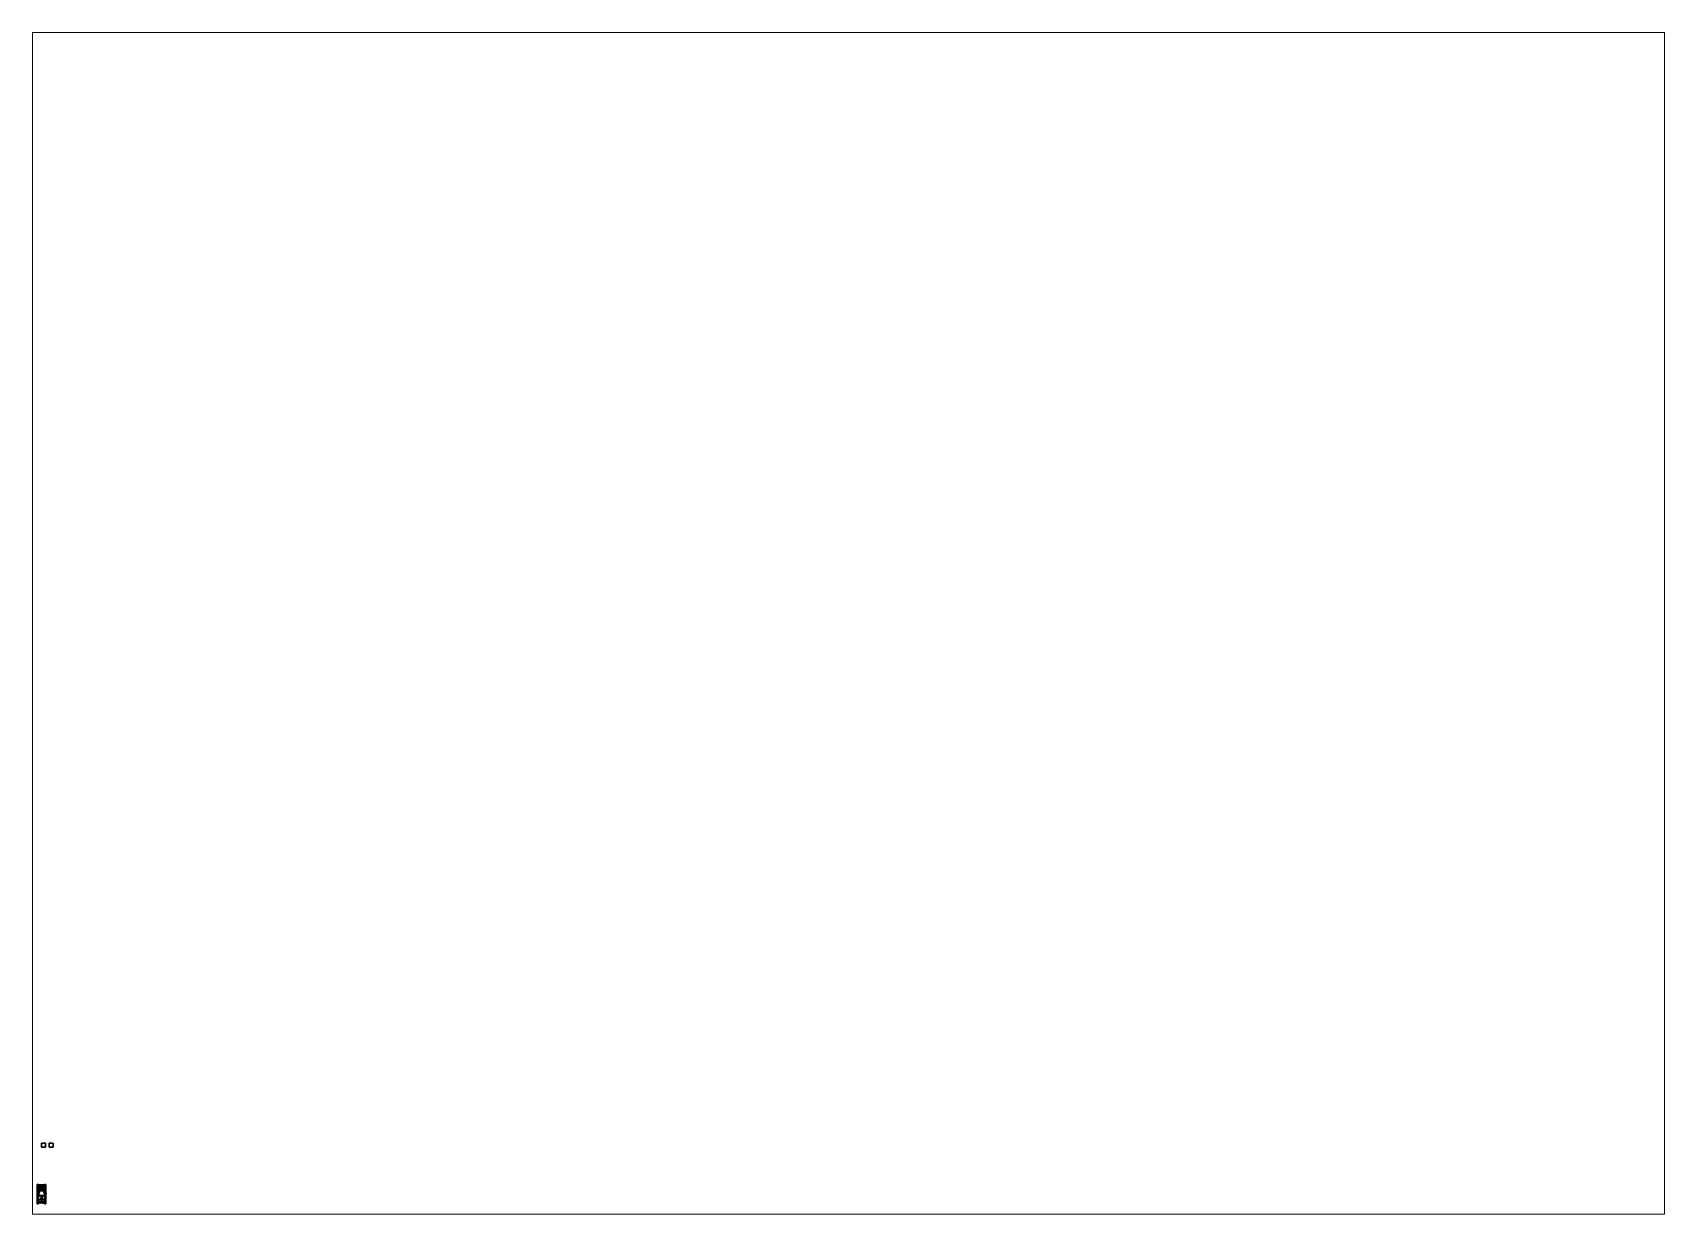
# Paper-space layout 'Layout1' of a CAD drawing. Header units: millimetres. Extents: x 28 to 251, y 20 to 181.
# The model-space entities are those that its viewports show. They can reach past a viewport. Long polylines and large blocks are cut down to what shows.
import ezdxf

# ---------------------------------------------------------------- set-up
doc = ezdxf.new("R2010")
doc.units = ezdxf.units.MM
for name, color, linetype in [('bogey', 5, 'Continuous'), ('gun', 1, 'Continuous'), ('mudguards', 6, 'Continuous'), ('tracks', 3, 'Continuous'), ('wheels', 2, 'Continuous')]:
    doc.layers.add(name, color=color, linetype=linetype)

msp = doc.modelspace()

# ---------------------------------------------------------------- linework, layer by layer
for points in [[(1, 13.25, 1), (1, 13.25), (0, 13.25), (0, 13.25, 1)], [(1, 13.25), (1, 12.25), (0, 12.25), (0, 13.25)], [(0, 13.25), (0, 12.25), (0, 12.25, 1), (0, 13.25, 1)], [(0, 13.25, 1), (0, 12.25, 1), (1, 12.25, 1), (1, 13.25, 1)], [(1, 12.25, 1), (1, 12.25), (1, 13.25), (1, 13.25, 1)], [(3, 13.25), (3, 12.25), (2, 12.25), (2, 13.25)], [(2, 13.25), (2, 12.25), (3, 12.25), (3, 13.25)], [(0, 12.25, 1), (0, 12.25), (1, 12.25), (1, 12.25, 1)], [(-1.18, 0.37, 1.07), (-1.17, 0.38, 1.06), (-1.17, 0.38, 0.72), (-1.18, 0.37, 0.73)], [(-1.18, 0.37, 0.73), (-1.17, 0.38, 0.72), (-1.17, 0.14, 0.72), (-1.18, 0.15, 0.73)], [(-1, 0.37, 1.07), (-1, 0.38, 1.06), (-1.17, 0.38, 1.06), (-1.18, 0.37, 1.07)], [(-1.17, 0.36, 0.9), (-1.18, 0.37, 0.89), (-1.18, 0.15, 0.89), (-1.17, 0.16, 0.9)], [(-1.18, 0.37, 0.89), (-1.17, 0.36, 0.88), (-1.17, 0.16, 0.88), (-1.18, 0.15, 0.89)], [(-1.17, 0.36, 1.06), (-1.18, 0.37, 1.07), (-1.18, 0.37, 0.73), (-1.17, 0.36, 0.74)], [(-1.17, 0.36, 0.74), (-1.18, 0.37, 0.73), (-1.18, 0.15, 0.73), (-1.17, 0.16, 0.74)], [(-1, 0.36, 1.06), (-1, 0.37, 1.07), (-1.18, 0.37, 1.07), (-1.17, 0.36, 1.06)], [(-1.18, 0.15, 1.07), (-1.17, 0.16, 1.06), (-1.17, 0.16, 0.74), (-1.18, 0.15, 0.73)], [(-1, 0.15, 1.07), (-1, 0.16, 1.06), (-1.17, 0.16, 1.06), (-1.18, 0.15, 1.07)], [(-1.17, 0.14, 1.06), (-1.18, 0.15, 1.07), (-1.18, 0.15, 0.73), (-1.17, 0.14, 0.72)], [(-1, 0.14, 1.06), (-1, 0.15, 1.07), (-1.18, 0.15, 1.07), (-1.17, 0.14, 1.06)], [(-1.17, 0.38, 1.06), (-1.16, 0.37, 1.05), (-1.16, 0.37, 0.73), (-1.17, 0.38, 0.72)], [(-1.17, 0.38, 0.72), (-1.16, 0.37, 0.73), (-1.16, 0.15, 0.73), (-1.17, 0.14, 0.72)], [(-1, 0.38, 1.06), (-1, 0.37, 1.05), (-1.16, 0.37, 1.05), (-1.17, 0.38, 1.06)], [(-1.17, 0.36, 0.88), (-1.16, 0.37, 0.89), (-1.16, 0.15, 0.89), (-1.17, 0.16, 0.88)], [(-1.16, 0.37, 0.89), (-1.17, 0.36, 0.9), (-1.17, 0.16, 0.9), (-1.16, 0.15, 0.89)], [(-1.16, 0.37, 1.05), (-1.17, 0.36, 1.06), (-1.17, 0.36, 0.74), (-1.16, 0.37, 0.73)], [(-1.16, 0.37, 0.73), (-1.17, 0.36, 0.74), (-1.17, 0.16, 0.74), (-1.16, 0.15, 0.73)], [(-1, 0.37, 1.05), (-1, 0.36, 1.06), (-1.17, 0.36, 1.06), (-1.16, 0.37, 1.05)], [(-1.17, 0.16, 1.06), (-1.16, 0.15, 1.05), (-1.16, 0.15, 0.73), (-1.17, 0.16, 0.74)], [(-1, 0.16, 1.06), (-1, 0.15, 1.05), (-1.16, 0.15, 1.05), (-1.17, 0.16, 1.06)], [(-1.16, 0.15, 1.05), (-1.17, 0.14, 1.06), (-1.17, 0.14, 0.72), (-1.16, 0.15, 0.73)], [(-1, 0.15, 1.05), (-1, 0.14, 1.06), (-1.17, 0.14, 1.06), (-1.16, 0.15, 1.05)], [(-0.97, 1, 1.4), (-1.03, 1, 1.4), (-1.07, 1, 1.46), (-0.93, 1, 1.46)], [(-0.93, 1, 1.46), (-1.07, 1, 1.46), (-1.03, 1, 1.52), (-0.97, 1, 1.52)], [(-1.07, 1, 1.46), (-1.03, 1, 1.4), (-1.03, 0.95, 1.4), (-1.07, 0.95, 1.46)], [(-1.03, 1, 1.52), (-1.07, 1, 1.46), (-1.07, 0.95, 1.46), (-1.03, 0.95, 1.52)], [(-1.03, 0.92, 1.51), (-1.03, 0.95, 1.52), (-1.07, 0.95, 1.46), (-1.06, 0.92, 1.46)], [(-1.06, 0.92, 1.46), (-1.07, 0.95, 1.46), (-1.03, 0.95, 1.4), (-1.03, 0.92, 1.41)], [(-1.02, 0.89, 1.49), (-1.03, 0.92, 1.51), (-1.06, 0.92, 1.46), (-1.03, 0.89, 1.46)], [(-1.03, 0.89, 1.46), (-1.06, 0.92, 1.46), (-1.03, 0.92, 1.41), (-1.02, 0.89, 1.43)], [(-1.03, 1, 1.4), (-0.97, 1, 1.4), (-0.97, 0.95, 1.4), (-1.03, 0.95, 1.4)], [(-0.97, 1, 1.52), (-1.03, 1, 1.52), (-1.03, 0.95, 1.52), (-0.97, 0.95, 1.52)], [(-0.97, 0.92, 1.51), (-0.97, 0.95, 1.52), (-1.03, 0.95, 1.52), (-1.03, 0.92, 1.51)], [(-1.03, 0.92, 1.41), (-1.03, 0.95, 1.4), (-0.97, 0.95, 1.4), (-0.97, 0.92, 1.41)], [(-0.98, 0.89, 1.49), (-0.97, 0.92, 1.51), (-1.03, 0.92, 1.51), (-1.02, 0.89, 1.49)], [(-1.02, 0.89, 1.43), (-1.03, 0.92, 1.41), (-0.97, 0.92, 1.41), (-0.98, 0.89, 1.43)], [(-1, 0.88, 1.46), (-1.02, 0.89, 1.49), (-1.03, 0.89, 1.46), (-1, 0.88, 1.46)], [(-1, 0.88, 1.46), (-1.03, 0.89, 1.46), (-1.02, 0.89, 1.43), (-1, 0.88, 1.46)], [(-1, 1.02, 1.08), (-1.02, -0.28, 1), (-0.96, -0.28, 1.56), (-0.92, 1.02, 1.55)], [(-1, 0.88, 1.46), (-0.98, 0.89, 1.49), (-1.02, 0.89, 1.49), (-1, 0.88, 1.46)], [(-1, 0.88, 1.46), (-1.02, 0.89, 1.43), (-0.98, 0.89, 1.43), (-1, 0.88, 1.46)], [(-0.78, 1.51, 1.06), (-1, 1.02, 1.08), (-1, 1.02, 1.08), (-0.84, 1.26, 1.15)], [(-0.84, 1.26, 1.15), (-1, 1.02, 1.08), (-0.92, 1.02, 1.55), (-0.8, 1.22, 1.58)], [(-1, 0.88, 1.46), (-0.97, 0.89, 1.46), (-0.98, 0.89, 1.49), (-1, 0.88, 1.46)], [(-1, 0.88, 1.46), (-0.98, 0.89, 1.43), (-0.97, 0.89, 1.46), (-1, 0.88, 1.46)], [(-0.97, 0.89, 1.46), (-0.94, 0.92, 1.46), (-0.97, 0.92, 1.51), (-0.98, 0.89, 1.49)], [(-0.98, 0.89, 1.43), (-0.97, 0.92, 1.41), (-0.94, 0.92, 1.46), (-0.97, 0.89, 1.46)], [(-0.97, 1, 1.4), (-0.93, 1, 1.46), (-0.93, 0.95, 1.46), (-0.97, 0.95, 1.4)], [(-0.93, 1, 1.46), (-0.97, 1, 1.52), (-0.97, 0.95, 1.52), (-0.93, 0.95, 1.46)], [(-0.94, 0.92, 1.46), (-0.93, 0.95, 1.46), (-0.97, 0.95, 1.52), (-0.97, 0.92, 1.51)], [(-0.97, 0.92, 1.41), (-0.97, 0.95, 1.4), (-0.93, 0.95, 1.46), (-0.94, 0.92, 1.46)], [(-0.92, 1.02, 1.55), (-0.96, -0.28, 1.56), (-0.81, -0.34, 1.62), (-0.47, 0.87, 1.73)], [(-0.8, 1.22, 1.58), (-0.92, 1.02, 1.55), (-0.47, 0.87, 1.73), (-0.47, 1.2, 1.73)], [(0.84, 1.26, 1.15), (0.78, 1.51, 1.06), (-0.78, 1.51, 1.06), (-0.84, 1.26, 1.15)], [(0.8, 1.22, 1.58), (0.84, 1.26, 1.15), (-0.84, 1.26, 1.15), (-0.8, 1.22, 1.58)], [(-0.47, 0.87, 1.73), (-0.81, -0.34, 1.62), (0.81, -0.34, 1.62), (0.47, 0.87, 1.73)], [(0.47, 1.2, 1.73), (0.8, 1.22, 1.58), (-0.8, 1.22, 1.58), (-0.47, 1.2, 1.73)], [(-0.73, 0.47, 1.63), (-0.79, 0.43, 1.59), (-0.76, 0.42, 1.78), (-0.73, 0.44, 1.78)], [(-0.79, 0.43, 1.59), (-0.79, 0.36, 1.59), (-0.76, 0.38, 1.78), (-0.76, 0.42, 1.78)], [(-0.79, 0.36, 1.59), (-0.73, 0.33, 1.63), (-0.73, 0.36, 1.78), (-0.76, 0.38, 1.78)], [(-0.78, 2.3, 0.52), (-0.78, -2.03, 0.44), (-0.78, -0.28, 1), (-0.78, 2.39, 0.71)], [(0.78, 2.39, 0.71), (0.78, 2.3, 0.52), (-0.78, 2.3, 0.52), (-0.78, 2.39, 0.71)], [(-0.78, 2.39, 0.71), (-0.78, 1.02, 1.08), (-0.78, 1.51, 1.06), (-0.78, 2.3, 0.96)], [(0.78, 2.3, 0.96), (0.78, 2.39, 0.71), (-0.78, 2.39, 0.71), (-0.78, 2.3, 0.96)], [(-0.78, 2.39, 0.71), (-0.78, -0.28, 1), (-0.78, -0.28, 1), (-0.78, 1.02, 1.08)], [(0.78, 2.3, 0.52), (0.78, 1.76, 0.34), (-0.78, 1.76, 0.34), (-0.78, 2.3, 0.52)], [(-0.78, 1.76, 0.34), (-0.78, -1.46, 0.34), (-0.78, -2.03, 0.44), (-0.78, 2.3, 0.52)], [(-0.78, 2.3, 0.96), (-0.78, 1.51, 1.06), (0.78, 1.51, 1.06), (0.78, 2.3, 0.96)], [(0.78, 1.76, 0.34), (0.78, -1.46, 0.34), (-0.78, -1.46, 0.34), (-0.78, 1.76, 0.34)], [(-0.76, 0.42, 1.78), (-0.76, 0.38, 1.78), (-0.73, 0.36, 1.78), (-0.73, 0.44, 1.78)], [(-0.67, 0.43, 1.65), (-0.73, 0.47, 1.63), (-0.73, 0.44, 1.78), (-0.7, 0.42, 1.78)], [(-0.73, 0.44, 1.78), (-0.73, 0.36, 1.78), (-0.7, 0.38, 1.78), (-0.7, 0.42, 1.78)], [(-0.73, 0.33, 1.63), (-0.67, 0.36, 1.65), (-0.7, 0.38, 1.78), (-0.73, 0.36, 1.78)], [(-0.67, 0.36, 1.65), (-0.67, 0.43, 1.65), (-0.7, 0.42, 1.78), (-0.7, 0.38, 1.78)], [(-0.47, 1.2, 1.73), (-0.47, 0.87, 1.73), (0.47, 0.87, 1.73), (0.47, 1.2, 1.73)], [(-0.27, 1.25, 1.23), (-0.35, 1.23, 1.41), (-0.31, 1.25, 1.41), (-0.25, 1.26, 1.26)], [(-0.35, 1.23, 1.41), (-0.27, 1.21, 1.59), (-0.25, 1.24, 1.56), (-0.31, 1.25, 1.41)], [(-0.25, 1.26, 1.26), (-0.31, 1.25, 1.41), (-0.18, 1.3, 1.41), (-0.15, 1.3, 1.35)], [(-0.31, 1.25, 1.41), (-0.25, 1.24, 1.56), (-0.15, 1.3, 1.47), (-0.18, 1.3, 1.41)], [(-0.09, 1.25, 1.15), (-0.27, 1.25, 1.23), (-0.25, 1.26, 1.26), (-0.09, 1.27, 1.19)], [(-0.27, 1.21, 1.59), (-0.09, 1.21, 1.67), (-0.09, 1.23, 1.63), (-0.25, 1.24, 1.56)], [(-0.09, 1.27, 1.19), (-0.25, 1.26, 1.26), (-0.15, 1.3, 1.35), (-0.09, 1.3, 1.32)], [(-0.25, 1.24, 1.56), (-0.09, 1.23, 1.63), (-0.09, 1.3, 1.5), (-0.15, 1.3, 1.47)], [(0.07, 1.26, 1.26), (-0.09, 1.27, 1.19), (-0.09, 1.3, 1.32), (-0.03, 1.3, 1.35)], [(-0.09, 1.23, 1.63), (0.07, 1.24, 1.56), (-0.03, 1.3, 1.47), (-0.09, 1.3, 1.5)], [(0.09, 1.25, 1.23), (-0.09, 1.25, 1.15), (-0.09, 1.27, 1.19), (0.07, 1.26, 1.26)], [(-0.09, 1.21, 1.67), (0.09, 1.21, 1.59), (0.07, 1.24, 1.56), (-0.09, 1.23, 1.63)], [(0.13, 1.25, 1.41), (0.07, 1.26, 1.26), (-0.03, 1.3, 1.35), (0, 1.3, 1.41)], [(0.07, 1.24, 1.56), (0.13, 1.25, 1.41), (0, 1.3, 1.41), (-0.03, 1.3, 1.47)], [(0.17, 1.23, 1.41), (0.09, 1.25, 1.23), (0.07, 1.26, 1.26), (0.13, 1.25, 1.41)], [(0.09, 1.21, 1.59), (0.17, 1.23, 1.41), (0.13, 1.25, 1.41), (0.07, 1.24, 1.56)], [(0.47, 0.87, 1.73), (0.92, 1.02, 1.55), (0.8, 1.22, 1.58), (0.47, 1.2, 1.73)], [(0.81, -0.34, 1.62), (0.96, -0.28, 1.56), (0.92, 1.02, 1.55), (0.47, 0.87, 1.73)], [(0.78, -0.28, 1), (0.78, -2.03, 0.44), (0.78, 2.3, 0.52), (0.78, 2.39, 0.71)], [(0.78, 1.51, 1.06), (0.78, 1.02, 1.08), (0.78, 2.39, 0.71), (0.78, 2.3, 0.96)], [(0.78, -0.28, 1), (0.78, -0.28, 1), (0.78, 2.39, 0.71), (0.78, 1.02, 1.08)], [(0.78, -2.03, 0.44), (0.78, -1.46, 0.34), (0.78, 1.76, 0.34), (0.78, 2.3, 0.52)], [(1, 1.02, 1.08), (1, 1.02, 1.08), (0.78, 1.51, 1.06), (0.84, 1.26, 1.15)], [(0.82, 0.11, 1.56), (0.79, 0.05, 1.56), (0.79, 0.05, 1.68), (0.82, 0.11, 1.68)], [(0.82, 0.11, 1.68), (0.79, 0.05, 1.68), (0.82, -0.01, 1.68), (0.89, 0.11, 1.68)], [(0.79, 0.05, 1.56), (0.82, -0.01, 1.56), (0.82, -0.01, 1.68), (0.79, 0.05, 1.68)], [(0.92, 1.02, 1.55), (1, 1.02, 1.08), (0.84, 1.26, 1.15), (0.8, 1.22, 1.58)], [(0.89, 0.11, 1.56), (0.82, 0.11, 1.56), (0.82, 0.11, 1.68), (0.89, 0.11, 1.68)], [(0.89, 0.11, 1.68), (0.82, -0.01, 1.68), (0.89, -0.01, 1.68), (0.93, 0.05, 1.68)], [(0.84, 0.05, 1.84), (0.86, 0.07, 1.84), (0.86, 0.09, 1.79), (0.82, 0.05, 1.79)], [(0.86, 0.07, 1.77), (0.84, 0.05, 1.77), (0.82, 0.05, 1.79), (0.86, 0.09, 1.79)], [(0.84, 0.08, 1.68), (0.82, 0.05, 1.68), (0.82, 0.05, 1.74), (0.84, 0.08, 1.74)], [(0.84, 0.08, 1.74), (0.82, 0.05, 1.74), (0.84, 0.02, 1.74), (0.88, 0.08, 1.74)], [(0.86, 0.03, 1.84), (0.84, 0.05, 1.84), (0.82, 0.05, 1.79), (0.86, 0.01, 1.79)], [(0.84, 0.05, 1.77), (0.86, 0.03, 1.77), (0.86, 0.01, 1.79), (0.82, 0.05, 1.79)], [(0.82, 0.05, 1.68), (0.84, 0.02, 1.68), (0.84, 0.02, 1.74), (0.82, 0.05, 1.74)], [(0.88, 0.08, 1.68), (0.84, 0.08, 1.68), (0.84, 0.08, 1.74), (0.88, 0.08, 1.74)], [(0.88, 0.08, 1.74), (0.84, 0.02, 1.74), (0.88, 0.02, 1.74), (0.89, 0.05, 1.74)], [(0.86, 0.07, 1.86), (0.84, 0.05, 1.86), (0.85, 0.05, 3.01), (0.86, 0.06, 3.01)], [(0.86, 0.07, 1.84), (0.84, 0.05, 1.84), (0.84, 0.05, 1.86), (0.86, 0.07, 1.86)], [(0.86, 0.07, 1.74), (0.84, 0.05, 1.74), (0.84, 0.05, 1.77), (0.86, 0.07, 1.77)], [(0.84, 0.05, 1.86), (0.86, 0.03, 1.86), (0.86, 0.04, 3.01), (0.85, 0.05, 3.01)], [(0.84, 0.05, 1.84), (0.86, 0.03, 1.84), (0.86, 0.03, 1.86), (0.84, 0.05, 1.86)], [(0.84, 0.05, 1.74), (0.86, 0.03, 1.74), (0.86, 0.03, 1.77), (0.84, 0.05, 1.77)], [(0.84, 0.02, 1.68), (0.88, 0.02, 1.68), (0.88, 0.02, 1.74), (0.84, 0.02, 1.74)], [(0.85, 0.05, 3.01), (0.86, 0.04, 3.01), (0.87, 0.05, 3.01), (0.86, 0.06, 3.01)], [(0.86, 0.07, 1.84), (0.88, 0.05, 1.84), (0.9, 0.05, 1.79), (0.86, 0.09, 1.79)], [(0.88, 0.05, 1.77), (0.86, 0.07, 1.77), (0.86, 0.09, 1.79), (0.9, 0.05, 1.79)], [(0.88, 0.05, 1.86), (0.86, 0.07, 1.86), (0.86, 0.06, 3.01), (0.87, 0.05, 3.01)], [(0.88, 0.05, 1.84), (0.86, 0.07, 1.84), (0.86, 0.07, 1.86), (0.88, 0.05, 1.86)], [(0.88, 0.05, 1.74), (0.86, 0.07, 1.74), (0.86, 0.07, 1.77), (0.88, 0.05, 1.77)], [(0.86, 0.03, 1.86), (0.88, 0.05, 1.86), (0.87, 0.05, 3.01), (0.86, 0.04, 3.01)], [(0.86, 0.03, 1.84), (0.88, 0.05, 1.84), (0.88, 0.05, 1.86), (0.86, 0.03, 1.86)], [(0.88, 0.05, 1.84), (0.86, 0.03, 1.84), (0.86, 0.01, 1.79), (0.9, 0.05, 1.79)], [(0.86, 0.03, 1.77), (0.88, 0.05, 1.77), (0.9, 0.05, 1.79), (0.86, 0.01, 1.79)], [(0.86, 0.03, 1.74), (0.88, 0.05, 1.74), (0.88, 0.05, 1.77), (0.86, 0.03, 1.77)], [(0.89, 0.05, 1.68), (0.88, 0.08, 1.68), (0.88, 0.08, 1.74), (0.89, 0.05, 1.74)], [(0.88, 0.02, 1.68), (0.89, 0.05, 1.68), (0.89, 0.05, 1.74), (0.88, 0.02, 1.74)], [(0.89, -0.01, 1.56), (0.93, 0.05, 1.56), (0.93, 0.05, 1.68), (0.89, -0.01, 1.68)], [(0.93, 0.05, 1.56), (0.89, 0.11, 1.56), (0.89, 0.11, 1.68), (0.93, 0.05, 1.68)], [(0.96, -0.28, 1.56), (1.02, -0.28, 1), (1, 1.02, 1.08), (0.92, 1.02, 1.55)], [(0.96, 1, 1.52), (0.93, 1, 1.46), (0.93, 0.95, 1.46), (0.96, 0.95, 1.52)], [(0.93, 1, 1.46), (0.96, 1, 1.4), (0.96, 0.95, 1.4), (0.93, 0.95, 1.46)], [(1.07, 1, 1.46), (0.93, 1, 1.46), (0.96, 1, 1.52), (1.03, 1, 1.52)], [(1.03, 1, 1.4), (0.96, 1, 1.4), (0.93, 1, 1.46), (1.07, 1, 1.46)], [(0.94, 0.92, 1.46), (0.93, 0.95, 1.46), (0.96, 0.95, 1.4), (0.97, 0.92, 1.41)], [(0.97, 0.92, 1.51), (0.96, 0.95, 1.52), (0.93, 0.95, 1.46), (0.94, 0.92, 1.46)], [(0.96, 0.89, 1.46), (0.94, 0.92, 1.46), (0.97, 0.92, 1.41), (0.98, 0.89, 1.43)], [(0.98, 0.89, 1.49), (0.97, 0.92, 1.51), (0.94, 0.92, 1.46), (0.96, 0.89, 1.46)], [(1.03, 1, 1.52), (0.96, 1, 1.52), (0.96, 0.95, 1.52), (1.03, 0.95, 1.52)], [(0.96, 1, 1.4), (1.03, 1, 1.4), (1.03, 0.95, 1.4), (0.96, 0.95, 1.4)], [(0.97, 0.92, 1.41), (0.96, 0.95, 1.4), (1.03, 0.95, 1.4), (1.03, 0.92, 1.41)], [(1, 0.88, 1.46), (0.96, 0.89, 1.46), (0.98, 0.89, 1.43), (1, 0.88, 1.46)], [(1, 0.88, 1.46), (0.98, 0.89, 1.49), (0.96, 0.89, 1.46), (1, 0.88, 1.46)], [(1.03, 0.92, 1.51), (1.03, 0.95, 1.52), (0.96, 0.95, 1.52), (0.97, 0.92, 1.51)], [(0.98, 0.89, 1.43), (0.97, 0.92, 1.41), (1.03, 0.92, 1.41), (1.02, 0.89, 1.43)], [(1.02, 0.89, 1.49), (1.03, 0.92, 1.51), (0.97, 0.92, 1.51), (0.98, 0.89, 1.49)], [(1, 0.88, 1.46), (0.98, 0.89, 1.43), (1.02, 0.89, 1.43), (1, 0.88, 1.46)], [(1, 0.88, 1.46), (1.02, 0.89, 1.49), (0.98, 0.89, 1.49), (1, 0.88, 1.46)], [(1, 0.88, 1.46), (1.02, 0.89, 1.43), (1.03, 0.89, 1.46), (1, 0.88, 1.46)], [(1, 0.88, 1.46), (1.03, 0.89, 1.46), (1.02, 0.89, 1.49), (1, 0.88, 1.46)], [(1, 0.38, 1.06), (1, 0.37, 1.07), (1.18, 0.37, 1.07), (1.17, 0.38, 1.06)], [(1, 0.37, 1.05), (1, 0.38, 1.06), (1.17, 0.38, 1.06), (1.16, 0.37, 1.05)], [(1, 0.37, 1.07), (1, 0.36, 1.06), (1.17, 0.36, 1.06), (1.18, 0.37, 1.07)], [(1, 0.36, 1.06), (1, 0.37, 1.05), (1.16, 0.37, 1.05), (1.17, 0.36, 1.06)], [(1, 0.16, 1.06), (1, 0.15, 1.07), (1.18, 0.15, 1.07), (1.17, 0.16, 1.06)], [(1, 0.15, 1.05), (1, 0.16, 1.06), (1.17, 0.16, 1.06), (1.16, 0.15, 1.05)], [(1, 0.15, 1.07), (1, 0.14, 1.06), (1.17, 0.14, 1.06), (1.18, 0.15, 1.07)], [(1, 0.14, 1.06), (1, 0.15, 1.05), (1.16, 0.15, 1.05), (1.17, 0.14, 1.06)], [(1.02, 0.89, 1.43), (1.03, 0.92, 1.41), (1.06, 0.92, 1.46), (1.03, 0.89, 1.46)], [(1.03, 0.89, 1.46), (1.06, 0.92, 1.46), (1.03, 0.92, 1.51), (1.02, 0.89, 1.49)], [(1.07, 1, 1.46), (1.03, 1, 1.52), (1.03, 0.95, 1.52), (1.07, 0.95, 1.46)], [(1.03, 1, 1.4), (1.07, 1, 1.46), (1.07, 0.95, 1.46), (1.03, 0.95, 1.4)], [(1.03, 0.92, 1.41), (1.03, 0.95, 1.4), (1.07, 0.95, 1.46), (1.06, 0.92, 1.46)], [(1.06, 0.92, 1.46), (1.07, 0.95, 1.46), (1.03, 0.95, 1.52), (1.03, 0.92, 1.51)], [(1.16, 0.37, 1.05), (1.17, 0.38, 1.06), (1.17, 0.38, 0.72), (1.16, 0.37, 0.73)], [(1.17, 0.14, 0.72), (1.16, 0.15, 0.73), (1.16, 0.37, 0.73), (1.17, 0.38, 0.72)], [(1.17, 0.36, 1.06), (1.16, 0.37, 1.05), (1.16, 0.37, 0.73), (1.17, 0.36, 0.74)], [(1.16, 0.15, 0.89), (1.17, 0.16, 0.9), (1.17, 0.36, 0.9), (1.16, 0.37, 0.89)], [(1.16, 0.15, 0.73), (1.17, 0.16, 0.74), (1.17, 0.36, 0.74), (1.16, 0.37, 0.73)], [(1.17, 0.16, 0.88), (1.16, 0.15, 0.89), (1.16, 0.37, 0.89), (1.17, 0.36, 0.88)], [(1.16, 0.15, 1.05), (1.17, 0.16, 1.06), (1.17, 0.16, 0.74), (1.16, 0.15, 0.73)], [(1.17, 0.14, 1.06), (1.16, 0.15, 1.05), (1.16, 0.15, 0.73), (1.17, 0.14, 0.72)], [(1.17, 0.38, 1.06), (1.18, 0.37, 1.07), (1.18, 0.37, 0.73), (1.17, 0.38, 0.72)], [(1.18, 0.15, 0.73), (1.17, 0.14, 0.72), (1.17, 0.38, 0.72), (1.18, 0.37, 0.73)], [(1.18, 0.37, 1.07), (1.17, 0.36, 1.06), (1.17, 0.36, 0.74), (1.18, 0.37, 0.73)], [(1.17, 0.16, 0.9), (1.18, 0.15, 0.89), (1.18, 0.37, 0.89), (1.17, 0.36, 0.9)], [(1.17, 0.16, 0.74), (1.18, 0.15, 0.73), (1.18, 0.37, 0.73), (1.17, 0.36, 0.74)], [(1.18, 0.15, 0.89), (1.17, 0.16, 0.88), (1.17, 0.36, 0.88), (1.18, 0.37, 0.89)], [(1.17, 0.16, 1.06), (1.18, 0.15, 1.07), (1.18, 0.15, 0.73), (1.17, 0.16, 0.74)], [(1.18, 0.15, 1.07), (1.17, 0.14, 1.06), (1.17, 0.14, 0.72), (1.18, 0.15, 0.73)], [(-1.02, -0.28, 1), (-0.99, -0.31, 1.2), (-0.98, -0.32, 1.37), (-0.96, -0.28, 1.56)], [(-0.99, -0.31, 1.2), (-1.02, -0.28, 1), (-0.78, -0.45, 1.01), (-0.78, -0.45, 1.2)], [(-1.02, -0.28, 1), (-1.02, -0.9, 0.94), (-1, -0.9, 1.19), (-1, -0.28, 1.19)], [(-1, -0.9, 1.19), (-1.02, -0.9, 0.94), (-0.78, -0.9, 0.94), (-0.78, -0.9, 1.19)], [(-0.78, -1.4, 1.07), (-0.98, -1.4, 0.99), (-1.02, -1.4, 1.07), (-0.82, -1.41, 1.16)], [(-0.82, -1.41, 1.16), (-1.02, -1.4, 1.07), (-0.98, -1.41, 1.16), (-0.9, -1.41, 1.19)], [(-1.02, -1.4, 1.07), (-0.98, -1.4, 0.99), (-0.98, -2.05, 0.96), (-1.02, -2.05, 1.04)], [(-0.98, -1.41, 1.16), (-1.02, -1.4, 1.07), (-1.02, -2.05, 1.04), (-0.98, -2.05, 1.12)], [(-0.82, -2.05, 1.12), (-1.02, -2.05, 1.04), (-0.98, -2.05, 0.96), (-0.78, -2.05, 1.04)], [(-0.9, -2.06, 1.16), (-0.98, -2.05, 1.12), (-1.02, -2.05, 1.04), (-0.82, -2.05, 1.12)], [(-1, -0.28, 1.19), (-1, -0.9, 1.19), (-0.78, -0.9, 1.19), (-0.78, -0.28, 1.19)], [(-0.98, -0.32, 1.37), (-0.99, -0.31, 1.2), (-0.78, -0.45, 1.2), (-0.68, -0.45, 1.62)], [(-0.96, -0.28, 1.56), (-0.98, -0.32, 1.37), (-0.68, -0.45, 1.62), (-0.81, -0.34, 1.62)], [(-0.82, -1.4, 0.99), (-0.9, -1.39, 0.95), (-0.98, -1.4, 0.99), (-0.78, -1.4, 1.07)], [(-0.98, -1.4, 0.99), (-0.9, -1.39, 0.95), (-0.9, -2.04, 0.92), (-0.98, -2.05, 0.96)], [(-0.9, -1.41, 1.19), (-0.98, -1.41, 1.16), (-0.98, -2.05, 1.12), (-0.9, -2.06, 1.16)], [(-0.78, -2.05, 1.04), (-0.98, -2.05, 0.96), (-0.9, -2.04, 0.92), (-0.82, -2.05, 0.96)], [(-0.81, -0.97, 1.17), (-0.81, -0.93, 1.1), (-0.97, -1.07, 1.1), (-0.93, -1.07, 1.17)], [(-0.81, -0.93, 1.1), (-0.81, -0.97, 1.03), (-0.93, -1.07, 1.03), (-0.97, -1.07, 1.1)], [(-0.93, -1.07, 1.17), (-0.97, -1.07, 1.1), (-0.97, -1.08, 1.1), (-0.93, -1.08, 1.17)], [(-0.97, -1.07, 1.1), (-0.93, -1.07, 1.03), (-0.93, -1.08, 1.03), (-0.97, -1.08, 1.1)], [(-0.97, -1.08, 1.1), (-0.81, -1.08, 1.1), (-0.85, -1.08, 1.17), (-0.93, -1.08, 1.17)], [(-0.93, -1.08, 1.03), (-0.85, -1.08, 1.03), (-0.81, -1.08, 1.1), (-0.97, -1.08, 1.1)], [(-0.94, -2.05, 1.04), (-0.92, -2.05, 1.01), (-0.92, -2.07, 1), (-0.94, -2.07, 1.04)], [(-0.92, -2.05, 1.07), (-0.94, -2.05, 1.04), (-0.94, -2.07, 1.04), (-0.92, -2.07, 1.07)], [(-0.86, -2.07, 1.04), (-0.94, -2.07, 1.04), (-0.92, -2.07, 1), (-0.88, -2.07, 1)], [(-0.88, -2.07, 1.07), (-0.92, -2.07, 1.07), (-0.94, -2.07, 1.04), (-0.86, -2.07, 1.04)], [(-0.81, -1.05, 1.17), (-0.81, -0.97, 1.17), (-0.93, -1.07, 1.17), (-0.85, -1.07, 1.17)], [(-0.81, -0.97, 1.03), (-0.81, -1.05, 1.03), (-0.85, -1.07, 1.03), (-0.93, -1.07, 1.03)], [(-0.85, -1.07, 1.17), (-0.93, -1.07, 1.17), (-0.93, -1.08, 1.17), (-0.85, -1.08, 1.17)], [(-0.93, -1.07, 1.03), (-0.85, -1.07, 1.03), (-0.85, -1.08, 1.03), (-0.93, -1.08, 1.03)], [(-0.93, -1.08, 1.09), (-0.91, -1.08, 1.06), (-0.91, -1.41, 1.05), (-0.93, -1.41, 1.08)], [(-0.91, -1.08, 1.12), (-0.93, -1.08, 1.09), (-0.93, -1.41, 1.08), (-0.91, -1.41, 1.11)], [(-0.92, -2.05, 1.01), (-0.88, -2.05, 1.01), (-0.88, -2.07, 1), (-0.92, -2.07, 1)], [(-0.88, -2.05, 1.07), (-0.92, -2.05, 1.07), (-0.92, -2.07, 1.07), (-0.88, -2.07, 1.07)], [(-0.91, -1.08, 1.06), (-0.87, -1.08, 1.06), (-0.87, -1.41, 1.05), (-0.91, -1.41, 1.05)], [(-0.87, -1.08, 1.12), (-0.91, -1.08, 1.12), (-0.91, -1.41, 1.11), (-0.87, -1.41, 1.11)], [(-0.9, -1.39, 0.95), (-0.82, -1.4, 0.99), (-0.82, -2.05, 0.96), (-0.9, -2.04, 0.92)], [(-0.82, -1.41, 1.16), (-0.9, -1.41, 1.19), (-0.9, -2.06, 1.16), (-0.82, -2.05, 1.12)], [(-0.88, -2.05, 1.01), (-0.86, -2.05, 1.04), (-0.86, -2.07, 1.04), (-0.88, -2.07, 1)], [(-0.86, -2.05, 1.04), (-0.88, -2.05, 1.07), (-0.88, -2.07, 1.07), (-0.86, -2.07, 1.04)], [(-0.87, -1.08, 1.06), (-0.85, -1.08, 1.09), (-0.85, -1.41, 1.08), (-0.87, -1.41, 1.05)], [(-0.85, -1.08, 1.09), (-0.87, -1.08, 1.12), (-0.87, -1.41, 1.11), (-0.85, -1.41, 1.08)], [(-0.81, -1.07, 1.1), (-0.81, -1.05, 1.17), (-0.85, -1.07, 1.17), (-0.81, -1.07, 1.1)], [(-0.81, -1.05, 1.03), (-0.81, -1.07, 1.1), (-0.81, -1.07, 1.1), (-0.85, -1.07, 1.03)], [(-0.81, -1.07, 1.1), (-0.85, -1.07, 1.17), (-0.85, -1.08, 1.17), (-0.81, -1.08, 1.1)], [(-0.85, -1.07, 1.03), (-0.81, -1.07, 1.1), (-0.81, -1.08, 1.1), (-0.85, -1.08, 1.03)], [(-0.74, -2.12, 0.58), (-0.74, -2.08, 0.5), (-0.84, -2.08, 0.5), (-0.84, -2.12, 0.58)], [(-0.74, -2.08, 0.5), (-0.74, -2.12, 0.42), (-0.84, -2.12, 0.42), (-0.84, -2.08, 0.5)], [(-0.74, -2.21, 0.58), (-0.74, -2.12, 0.58), (-0.84, -2.12, 0.58), (-0.84, -2.21, 0.58)], [(-0.74, -2.12, 0.42), (-0.74, -2.21, 0.42), (-0.84, -2.21, 0.42), (-0.84, -2.12, 0.42)], [(-0.74, -2.26, 0.5), (-0.74, -2.21, 0.58), (-0.84, -2.21, 0.58), (-0.84, -2.26, 0.5)], [(-0.74, -2.21, 0.42), (-0.74, -2.26, 0.5), (-0.84, -2.26, 0.5), (-0.84, -2.21, 0.42)], [(-0.83, -1.85, 0.56), (-0.83, -2.08, 0.5), (-0.83, -2.12, 0.58), (-0.83, -1.93, 0.67)], [(-0.78, -1.93, 0.67), (-0.78, -1.85, 0.56), (-0.83, -1.85, 0.56), (-0.83, -1.93, 0.67)], [(-0.78, -1.85, 0.56), (-0.78, -2.08, 0.5), (-0.83, -2.08, 0.5), (-0.83, -1.85, 0.56)], [(-0.83, -1.93, 0.67), (-0.83, -2.12, 0.58), (-0.78, -2.12, 0.58), (-0.78, -1.93, 0.67)], [(-0.83, -2.12, 0.58), (-0.83, -2.08, 0.5), (-0.78, -2.08, 0.5), (-0.78, -2.12, 0.58)], [(-0.82, -1.4, 0.99), (-0.78, -1.4, 1.07), (-0.78, -2.05, 1.04), (-0.82, -2.05, 0.96)], [(-0.78, -1.4, 1.07), (-0.82, -1.41, 1.16), (-0.82, -2.05, 1.12), (-0.78, -2.05, 1.04)], [(-0.81, -0.34, 1.62), (-0.68, -0.45, 1.62), (0.68, -0.45, 1.62), (0.81, -0.34, 1.62)], [(-0.81, -0.93, 1.1), (-0.81, -0.97, 1.17), (-0.78, -0.97, 1.17), (-0.78, -0.93, 1.1)], [(-0.81, -0.97, 1.03), (-0.81, -0.93, 1.1), (-0.78, -0.93, 1.1), (-0.78, -0.97, 1.03)], [(-0.81, -0.97, 1.17), (-0.81, -1.05, 1.17), (-0.78, -1.05, 1.17), (-0.78, -0.97, 1.17)], [(-0.81, -1.05, 1.03), (-0.81, -0.97, 1.03), (-0.78, -0.97, 1.03), (-0.78, -1.05, 1.03)], [(-0.81, -1.05, 1.17), (-0.81, -1.07, 1.1), (-0.78, -1.07, 1.1), (-0.78, -1.05, 1.17)], [(-0.81, -1.07, 1.1), (-0.81, -1.05, 1.03), (-0.78, -1.05, 1.03), (-0.78, -1.07, 1.1)], [(-0.78, -0.28, 1), (-0.78, -2.03, 0.44), (-0.78, -2.24, 1.15), (-0.78, -0.28, 1)], [(-0.68, -0.45, 1.62), (-0.78, -0.45, 1.2), (0.78, -0.45, 1.2), (0.68, -0.45, 1.62)], [(-0.78, -0.45, 1.2), (-0.78, -1.45, 1.2), (-0.22, -1.45, 1.42), (-0.14, -0.45, 1.42)], [(-0.78, -0.45, 1.01), (-0.78, -2.24, 1.15), (-0.78, -1.45, 1.2), (-0.78, -0.45, 1.2)], [(-0.22, -1.45, 1.42), (-0.78, -1.45, 1.2), (0.78, -1.45, 1.2), (0.22, -1.45, 1.42)], [(-0.78, -1.45, 1.2), (-0.78, -2.24, 1.15), (-0.06, -2.26, 1.25), (-0.06, -1.45, 1.29)], [(-0.78, -2.03, 0.44), (-0.78, -1.46, 0.34), (0.78, -1.46, 0.34), (0.78, -2.03, 0.44)], [(-0.78, -2.12, 0.58), (-0.78, -2.08, 0.5), (-0.78, -1.85, 0.56), (-0.78, -1.93, 0.67)], [(-0.78, -2.24, 1.15), (-0.78, -2.03, 0.44), (0.78, -2.03, 0.44), (0.78, -2.24, 1.15)], [(-0.06, -2.26, 1.25), (-0.78, -2.24, 1.15), (0.78, -2.24, 1.15), (0.06, -2.26, 1.25)], [(-0.74, -2.12, 0.42), (-0.74, -2.08, 0.5), (-0.74, -2.12, 0.58), (-0.74, -2.21, 0.42)], [(-0.74, -2.21, 0.42), (-0.74, -2.12, 0.58), (-0.74, -2.21, 0.58), (-0.74, -2.26, 0.5)], [(-0.14, -0.45, 1.42), (-0.22, -1.45, 1.42), (0.22, -1.45, 1.42), (0.14, -0.45, 1.42)], [(-0.06, -1.45, 1.29), (-0.06, -2.26, 1.25), (0.06, -2.26, 1.25), (0.06, -1.45, 1.29)], [(0, -1.87, 1.26), (-0.06, -1.91, 1.26), (-0.06, -1.91, 1.29), (0, -1.87, 1.29)], [(0, -1.87, 1.29), (-0.06, -1.91, 1.29), (-0.03, -1.92, 1.32), (0, -1.9, 1.32)], [(-0.06, -1.91, 1.26), (-0.06, -1.98, 1.26), (-0.06, -1.98, 1.29), (-0.06, -1.91, 1.29)], [(-0.06, -1.91, 1.29), (-0.06, -1.98, 1.29), (-0.03, -1.96, 1.32), (-0.03, -1.92, 1.32)], [(-0.06, -1.98, 1.29), (0, -2.01, 1.29), (0, -1.98, 1.32), (-0.03, -1.96, 1.32)], [(-0.06, -1.98, 1.26), (0, -2.01, 1.26), (0, -2.01, 1.29), (-0.06, -1.98, 1.29)], [(0, -1.9, 1.32), (-0.03, -1.92, 1.32), (-0.03, -1.96, 1.32), (0.03, -1.92, 1.32)], [(0.03, -1.92, 1.32), (-0.03, -1.96, 1.32), (0, -1.98, 1.32), (0.03, -1.96, 1.32)], [(0.06, -1.91, 1.26), (0, -1.87, 1.26), (0, -1.87, 1.29), (0.06, -1.91, 1.29)], [(0.06, -1.91, 1.29), (0, -1.87, 1.29), (0, -1.9, 1.32), (0.03, -1.92, 1.32)], [(0, -2.01, 1.29), (0.06, -1.98, 1.29), (0.03, -1.96, 1.32), (0, -1.98, 1.32)], [(0, -2.01, 1.26), (0.06, -1.98, 1.26), (0.06, -1.98, 1.29), (0, -2.01, 1.29)], [(0.06, -1.98, 1.29), (0.06, -1.91, 1.29), (0.03, -1.92, 1.32), (0.03, -1.96, 1.32)], [(0.06, -2.26, 1.25), (0.78, -2.24, 1.15), (0.78, -1.45, 1.2), (0.06, -1.45, 1.29)], [(0.06, -1.98, 1.26), (0.06, -1.91, 1.26), (0.06, -1.91, 1.29), (0.06, -1.98, 1.29)], [(0.22, -1.45, 1.42), (0.78, -1.45, 1.2), (0.78, -0.45, 1.2), (0.14, -0.45, 1.42)], [(0.81, -0.34, 1.62), (0.68, -0.45, 1.62), (0.98, -0.32, 1.37), (0.96, -0.28, 1.56)], [(0.98, -0.32, 1.37), (0.68, -0.45, 1.62), (0.78, -0.45, 1.2), (0.99, -0.31, 1.2)], [(0.74, -2.12, 0.42), (0.74, -2.21, 0.58), (0.74, -2.12, 0.58), (0.74, -2.08, 0.5)], [(0.74, -2.08, 0.5), (0.74, -2.12, 0.58), (0.84, -2.12, 0.58), (0.84, -2.08, 0.5)], [(0.74, -2.12, 0.42), (0.74, -2.08, 0.5), (0.84, -2.08, 0.5), (0.84, -2.12, 0.42)], [(0.74, -2.21, 0.42), (0.74, -2.26, 0.5), (0.74, -2.21, 0.58), (0.74, -2.12, 0.42)], [(0.74, -2.21, 0.42), (0.74, -2.12, 0.42), (0.84, -2.12, 0.42), (0.84, -2.21, 0.42)], [(0.74, -2.12, 0.58), (0.74, -2.21, 0.58), (0.84, -2.21, 0.58), (0.84, -2.12, 0.58)], [(0.74, -2.21, 0.58), (0.74, -2.26, 0.5), (0.84, -2.26, 0.5), (0.84, -2.21, 0.58)], [(0.74, -2.26, 0.5), (0.74, -2.21, 0.42), (0.84, -2.21, 0.42), (0.84, -2.26, 0.5)], [(0.78, -2.24, 1.15), (0.78, -2.03, 0.44), (0.78, -0.28, 1)], [(0.99, -0.31, 1.2), (0.78, -0.45, 1.2), (0.78, -0.45, 1.01), (1.02, -0.28, 1)], [(0.78, -0.28, 1.19), (0.78, -0.9, 1.19), (1, -0.9, 1.19), (1, -0.28, 1.19)], [(0.78, -1.45, 1.2), (0.78, -2.24, 1.15), (0.78, -0.45, 1.01), (0.78, -0.45, 1.2)], [(0.78, -0.9, 1.19), (0.78, -0.9, 0.94), (1.02, -0.9, 0.94), (1, -0.9, 1.19)], [(0.81, -0.97, 1.17), (0.81, -0.93, 1.1), (0.78, -0.93, 1.1), (0.78, -0.97, 1.17)], [(0.81, -0.93, 1.1), (0.81, -0.97, 1.03), (0.78, -0.97, 1.03), (0.78, -0.93, 1.1)], [(0.81, -1.05, 1.17), (0.81, -0.97, 1.17), (0.78, -0.97, 1.17), (0.78, -1.05, 1.17)], [(0.81, -0.97, 1.03), (0.81, -1.05, 1.03), (0.78, -1.05, 1.03), (0.78, -0.97, 1.03)], [(0.81, -1.07, 1.1), (0.81, -1.05, 1.17), (0.78, -1.05, 1.17), (0.78, -1.07, 1.1)], [(0.81, -1.05, 1.03), (0.81, -1.07, 1.1), (0.78, -1.07, 1.1), (0.78, -1.05, 1.03)], [(0.82, -1.41, 1.16), (0.78, -1.4, 1.07), (0.78, -2.05, 1.04), (0.82, -2.05, 1.12)], [(0.78, -1.4, 1.07), (0.82, -1.4, 0.99), (0.82, -2.05, 0.96), (0.78, -2.05, 1.04)], [(0.98, -1.41, 1.16), (0.78, -1.4, 1.07), (0.82, -1.41, 1.16), (0.9, -1.41, 1.19)], [(1.02, -1.4, 1.07), (0.82, -1.4, 0.99), (0.78, -1.4, 1.07), (0.98, -1.41, 1.16)], [(0.83, -1.93, 0.67), (0.83, -1.85, 0.56), (0.78, -1.85, 0.56), (0.78, -1.93, 0.67)], [(0.78, -1.85, 0.56), (0.78, -2.08, 0.5), (0.78, -2.12, 0.58), (0.78, -1.93, 0.67)], [(0.83, -1.85, 0.56), (0.83, -2.08, 0.5), (0.78, -2.08, 0.5), (0.78, -1.85, 0.56)], [(0.78, -1.93, 0.67), (0.78, -2.12, 0.58), (0.83, -2.12, 0.58), (0.83, -1.93, 0.67)], [(0.9, -2.06, 1.16), (0.82, -2.05, 1.12), (0.78, -2.05, 1.04), (0.98, -2.05, 1.12)], [(0.98, -2.05, 1.12), (0.78, -2.05, 1.04), (0.82, -2.05, 0.96), (1.02, -2.05, 1.04)], [(0.78, -2.12, 0.58), (0.78, -2.08, 0.5), (0.83, -2.08, 0.5), (0.83, -2.12, 0.58)], [(0.81, -0.93, 1.1), (0.81, -0.97, 1.17), (0.93, -1.07, 1.17), (0.97, -1.07, 1.1)], [(0.81, -0.97, 1.03), (0.81, -0.93, 1.1), (0.97, -1.07, 1.1), (0.93, -1.07, 1.03)], [(0.81, -0.97, 1.17), (0.81, -1.05, 1.17), (0.85, -1.07, 1.17), (0.93, -1.07, 1.17)], [(0.81, -1.05, 1.03), (0.81, -0.97, 1.03), (0.93, -1.07, 1.03), (0.85, -1.07, 1.03)], [(0.81, -1.05, 1.17), (0.81, -1.07, 1.1), (0.81, -1.07, 1.1), (0.85, -1.07, 1.17)], [(0.81, -1.07, 1.1), (0.81, -1.05, 1.03), (0.85, -1.07, 1.03), (0.81, -1.07, 1.1)], [(0.85, -1.07, 1.17), (0.81, -1.07, 1.1), (0.81, -1.08, 1.1), (0.85, -1.08, 1.17)], [(0.81, -1.07, 1.1), (0.85, -1.07, 1.03), (0.85, -1.08, 1.03), (0.81, -1.08, 1.1)], [(0.93, -1.08, 1.17), (0.85, -1.08, 1.17), (0.81, -1.08, 1.1), (0.97, -1.08, 1.1)], [(0.97, -1.08, 1.1), (0.81, -1.08, 1.1), (0.85, -1.08, 1.03), (0.93, -1.08, 1.03)], [(0.82, -0.01, 1.56), (0.89, -0.01, 1.56), (0.89, -0.01, 1.68), (0.82, -0.01, 1.68)], [(0.82, -1.4, 0.99), (0.9, -1.39, 0.95), (0.9, -2.04, 0.92), (0.82, -2.05, 0.96)], [(0.98, -1.4, 0.99), (0.9, -1.39, 0.95), (0.82, -1.4, 0.99), (1.02, -1.4, 1.07)], [(0.9, -1.41, 1.19), (0.82, -1.41, 1.16), (0.82, -2.05, 1.12), (0.9, -2.06, 1.16)], [(1.02, -2.05, 1.04), (0.82, -2.05, 0.96), (0.9, -2.04, 0.92), (0.98, -2.05, 0.96)], [(0.83, -2.12, 0.58), (0.83, -2.08, 0.5), (0.83, -1.85, 0.56), (0.83, -1.93, 0.67)], [(0.93, -1.07, 1.17), (0.85, -1.07, 1.17), (0.85, -1.08, 1.17), (0.93, -1.08, 1.17)], [(0.85, -1.07, 1.03), (0.93, -1.07, 1.03), (0.93, -1.08, 1.03), (0.85, -1.08, 1.03)], [(0.87, -1.08, 1.12), (0.85, -1.08, 1.09), (0.85, -1.41, 1.08), (0.87, -1.41, 1.11)], [(0.85, -1.08, 1.09), (0.87, -1.08, 1.06), (0.87, -1.41, 1.05), (0.85, -1.41, 1.08)], [(0.88, -2.05, 1.07), (0.86, -2.05, 1.04), (0.86, -2.07, 1.04), (0.88, -2.07, 1.07)], [(0.86, -2.05, 1.04), (0.88, -2.05, 1.01), (0.88, -2.07, 1), (0.86, -2.07, 1.04)], [(0.92, -2.07, 1.07), (0.88, -2.07, 1.07), (0.86, -2.07, 1.04), (0.94, -2.07, 1.04)], [(0.94, -2.07, 1.04), (0.86, -2.07, 1.04), (0.88, -2.07, 1), (0.92, -2.07, 1)], [(0.91, -1.08, 1.12), (0.87, -1.08, 1.12), (0.87, -1.41, 1.11), (0.91, -1.41, 1.11)], [(0.87, -1.08, 1.06), (0.91, -1.08, 1.06), (0.91, -1.41, 1.05), (0.87, -1.41, 1.05)], [(0.92, -2.05, 1.07), (0.88, -2.05, 1.07), (0.88, -2.07, 1.07), (0.92, -2.07, 1.07)], [(0.88, -2.05, 1.01), (0.92, -2.05, 1.01), (0.92, -2.07, 1), (0.88, -2.07, 1)], [(0.9, -1.39, 0.95), (0.98, -1.4, 0.99), (0.98, -2.05, 0.96), (0.9, -2.04, 0.92)], [(0.98, -1.41, 1.16), (0.9, -1.41, 1.19), (0.9, -2.06, 1.16), (0.98, -2.05, 1.12)], [(0.93, -1.08, 1.09), (0.91, -1.08, 1.12), (0.91, -1.41, 1.11), (0.93, -1.41, 1.08)], [(0.91, -1.08, 1.06), (0.93, -1.08, 1.09), (0.93, -1.41, 1.08), (0.91, -1.41, 1.05)], [(0.94, -2.05, 1.04), (0.92, -2.05, 1.07), (0.92, -2.07, 1.07), (0.94, -2.07, 1.04)], [(0.92, -2.05, 1.01), (0.94, -2.05, 1.04), (0.94, -2.07, 1.04), (0.92, -2.07, 1)], [(0.97, -1.07, 1.1), (0.93, -1.07, 1.17), (0.93, -1.08, 1.17), (0.97, -1.08, 1.1)], [(0.93, -1.07, 1.03), (0.97, -1.07, 1.1), (0.97, -1.08, 1.1), (0.93, -1.08, 1.03)], [(0.98, -0.32, 1.37), (0.99, -0.31, 1.2), (1.02, -0.28, 1), (0.96, -0.28, 1.56)], [(1.02, -1.4, 1.07), (0.98, -1.41, 1.16), (0.98, -2.05, 1.12), (1.02, -2.05, 1.04)], [(0.98, -1.4, 0.99), (1.02, -1.4, 1.07), (1.02, -2.05, 1.04), (0.98, -2.05, 0.96)], [(1, -0.9, 1.19), (1.02, -0.9, 0.94), (1.02, -0.28, 1), (1, -0.28, 1.19)]]:
    msp.add_3dface(points)
at = {"layer": 'bogey'}
for points in [[(-0.78, 0.97, 0.49), (-0.78, 1.01, 0.43), (-1.1, 1.01, 0.43), (-1.1, 0.97, 0.49)], [(-0.78, 1.01, 0.43), (-0.78, 0.97, 0.37), (-1.1, 0.97, 0.37), (-1.1, 1.01, 0.43)], [(-1.1, 0.91, 0.49), (-1.1, 0.97, 0.49), (-1.1, 1.01, 0.43), (-1.1, 0.87, 0.43)], [(-1.1, 0.87, 0.43), (-1.1, 1.01, 0.43), (-1.1, 0.97, 0.37), (-1.1, 0.91, 0.37)], [(-0.78, 0.91, 0.49), (-0.78, 0.97, 0.49), (-1.1, 0.97, 0.49), (-1.1, 0.91, 0.49)], [(-0.78, 0.97, 0.37), (-0.78, 0.91, 0.37), (-1.1, 0.91, 0.37), (-1.1, 0.97, 0.37)], [(-0.78, 0.87, 0.43), (-0.78, 0.91, 0.49), (-1.1, 0.91, 0.49), (-1.1, 0.87, 0.43)], [(-0.78, 0.91, 0.37), (-0.78, 0.87, 0.43), (-1.1, 0.87, 0.43), (-1.1, 0.91, 0.37)], [(-1.09, 1.61, 0.18), (-1.09, 1.58, 0.16), (-1.09, 1.58, 0.25), (-1.09, 1.61, 0.23)], [(-1.09, 1.61, 0.23), (-1.09, 1.58, 0.25), (-1.04, 1.58, 0.25), (-1.04, 1.61, 0.23)], [(-1.04, 1.61, 0.23), (-1.04, 1.61, 0.18), (-1.09, 1.61, 0.18), (-1.09, 1.61, 0.23)], [(-1.04, 1.61, 0.18), (-1.04, 1.58, 0.16), (-1.09, 1.58, 0.16), (-1.09, 1.61, 0.18)], [(-1.09, 1.58, 0.16), (-1.09, 1.13, 0.16), (-1.09, 1.13, 0.25), (-1.09, 1.58, 0.25)], [(-1.04, 1.58, 0.16), (-1.04, 1.13, 0.16), (-1.09, 1.13, 0.16), (-1.09, 1.58, 0.16)], [(-1.09, 1.58, 0.25), (-1.09, 1.13, 0.25), (-1.09, 1.33, 0.34), (-1.09, 1.37, 0.34)], [(-1.04, 1.37, 0.34), (-1.04, 1.58, 0.25), (-1.09, 1.58, 0.25), (-1.09, 1.37, 0.34)], [(-1.09, 1.24, 0.3), (-1.09, 1.16, 0.37), (-1.09, 1.24, 0.43), (-1.09, 1.37, 0.34)], [(-1.09, 1.37, 0.34), (-1.09, 1.24, 0.43), (-1.04, 1.24, 0.43), (-1.04, 1.37, 0.34)], [(-1.09, 1.24, 0.3), (-1.09, 1.13, 0.25), (-1.04, 1.13, 0.25), (-1.04, 1.24, 0.3)], [(-1.04, 1.24, 0.3), (-1.04, 1.16, 0.37), (-1.09, 1.16, 0.37), (-1.09, 1.24, 0.3)], [(-1.09, 1.16, 0.37), (-1.09, 1.03, 0.4), (-1.09, 1.11, 0.47), (-1.09, 1.24, 0.43)], [(-1.09, 1.24, 0.43), (-1.09, 1.11, 0.47), (-1.04, 1.11, 0.47), (-1.04, 1.24, 0.43)], [(-1.04, 1.16, 0.37), (-1.04, 1.03, 0.4), (-1.09, 1.03, 0.4), (-1.09, 1.16, 0.37)], [(-1.09, 1.1, 0.23), (-1.09, 1.13, 0.25), (-1.09, 1.13, 0.16), (-1.09, 1.1, 0.18)], [(-1.09, 1.1, 0.18), (-1.09, 1.13, 0.16), (-1.04, 1.13, 0.16), (-1.04, 1.1, 0.18)], [(-1.04, 1.1, 0.23), (-1.04, 1.13, 0.25), (-1.09, 1.13, 0.25), (-1.09, 1.1, 0.23)], [(-1.09, 1.11, 0.47), (-1.09, 0.98, 0.47), (-1.04, 0.98, 0.47), (-1.04, 1.11, 0.47)], [(-1.09, 1.03, 0.4), (-1.09, 0.97, 0.37), (-1.09, 0.98, 0.47), (-1.09, 1.11, 0.47)], [(-1.04, 1.1, 0.18), (-1.04, 1.1, 0.23), (-1.09, 1.1, 0.23), (-1.09, 1.1, 0.18)], [(-1.04, 1.03, 0.4), (-1.04, 0.97, 0.37), (-1.09, 0.97, 0.37), (-1.09, 1.03, 0.4)], [(-1.09, 0.85, 0.4), (-1.09, 0.91, 0.37), (-1.04, 0.91, 0.37), (-1.04, 0.85, 0.4)], [(-1.09, 0.9, 0.47), (-1.09, 0.91, 0.37), (-1.09, 0.85, 0.4), (-1.09, 0.77, 0.47)], [(-1.04, 0.77, 0.47), (-1.04, 0.9, 0.47), (-1.09, 0.9, 0.47), (-1.09, 0.77, 0.47)], [(-1.09, 0.77, 0.47), (-1.09, 0.85, 0.4), (-1.09, 0.72, 0.37), (-1.09, 0.64, 0.43)], [(-1.09, 0.72, 0.37), (-1.09, 0.85, 0.4), (-1.04, 0.85, 0.4), (-1.04, 0.72, 0.37)], [(-1.09, 0.78, 0.18), (-1.09, 0.78, 0.23), (-1.04, 0.78, 0.23), (-1.04, 0.78, 0.18)], [(-1.09, 0.75, 0.16), (-1.09, 0.75, 0.25), (-1.09, 0.78, 0.23), (-1.09, 0.78, 0.18)], [(-1.04, 0.78, 0.18), (-1.04, 0.75, 0.16), (-1.09, 0.75, 0.16), (-1.09, 0.78, 0.18)], [(-1.09, 0.78, 0.23), (-1.09, 0.75, 0.25), (-1.04, 0.75, 0.25), (-1.04, 0.78, 0.23)], [(-1.04, 0.64, 0.43), (-1.04, 0.77, 0.47), (-1.09, 0.77, 0.47), (-1.09, 0.64, 0.43)], [(-1.09, 0.75, 0.25), (-1.09, 0.75, 0.16), (-1.09, 0.3, 0.16), (-1.09, 0.3, 0.25)], [(-1.09, 0.3, 0.16), (-1.09, 0.75, 0.16), (-1.04, 0.75, 0.16), (-1.04, 0.3, 0.16)], [(-1.09, 0.55, 0.34), (-1.09, 0.75, 0.25), (-1.09, 0.3, 0.25), (-1.09, 0.51, 0.34)], [(-1.04, 0.64, 0.3), (-1.04, 0.75, 0.25), (-1.09, 0.75, 0.25), (-1.09, 0.64, 0.3)], [(-1.09, 0.64, 0.43), (-1.09, 0.72, 0.37), (-1.09, 0.64, 0.3), (-1.09, 0.51, 0.34)], [(-1.09, 0.64, 0.3), (-1.09, 0.72, 0.37), (-1.04, 0.72, 0.37), (-1.04, 0.64, 0.3)], [(-1.04, 0.51, 0.34), (-1.04, 0.64, 0.43), (-1.09, 0.64, 0.43), (-1.09, 0.51, 0.34)], [(-1.09, 0.51, 0.34), (-1.09, 0.3, 0.25), (-1.04, 0.3, 0.25), (-1.04, 0.51, 0.34)], [(-1.09, 0.3, 0.25), (-1.09, 0.3, 0.16), (-1.09, 0.27, 0.18), (-1.09, 0.27, 0.23)], [(-1.09, 0.27, 0.18), (-1.09, 0.3, 0.16), (-1.04, 0.3, 0.16), (-1.04, 0.27, 0.18)], [(-1.04, 0.27, 0.23), (-1.04, 0.3, 0.25), (-1.09, 0.3, 0.25), (-1.09, 0.27, 0.23)], [(-1.09, 0.27, 0.23), (-1.09, 0.27, 0.18), (-1.04, 0.27, 0.18), (-1.04, 0.27, 0.23)], [(-1.04, 1.58, 0.25), (-1.04, 1.58, 0.16), (-1.04, 1.61, 0.18), (-1.04, 1.61, 0.23)], [(-1.04, 1.13, 0.25), (-1.04, 1.13, 0.16), (-1.04, 1.58, 0.16), (-1.04, 1.58, 0.25)], [(-1.04, 1.33, 0.34), (-1.04, 1.13, 0.25), (-1.04, 1.58, 0.25), (-1.04, 1.37, 0.34)], [(-1.04, 1.39, 0.27), (-1.04, 1.31, 0.27), (-1.04, 1.31, 0.5), (-1.04, 1.39, 0.5)], [(-0.87, 1.39, 0.27), (-0.87, 1.31, 0.27), (-1.04, 1.31, 0.27), (-1.04, 1.39, 0.27)], [(-0.87, 1.39, 0.5), (-0.87, 1.39, 0.27), (-1.04, 1.39, 0.27), (-1.04, 1.39, 0.5)], [(-1.04, 1.39, 0.5), (-1.04, 1.31, 0.5), (-0.87, 1.31, 0.5), (-0.87, 1.39, 0.5)], [(-1.04, 1.24, 0.43), (-1.04, 1.16, 0.37), (-1.04, 1.24, 0.3), (-1.04, 1.37, 0.34)], [(-1.04, 1.31, 0.5), (-1.04, 1.31, 0.27), (-0.87, 1.31, 0.27), (-0.87, 1.31, 0.5)], [(-1.04, 1.11, 0.47), (-1.04, 1.03, 0.4), (-1.04, 1.16, 0.37), (-1.04, 1.24, 0.43)], [(-1.04, 1.13, 0.16), (-1.04, 1.13, 0.25), (-1.04, 1.1, 0.23), (-1.04, 1.1, 0.18)], [(-1.04, 0.98, 0.47), (-1.04, 0.97, 0.37), (-1.04, 1.03, 0.4), (-1.04, 1.11, 0.47)], [(-1.04, 0.85, 0.4), (-1.04, 0.91, 0.37), (-1.04, 0.9, 0.47), (-1.04, 0.77, 0.47)], [(-1.04, 0.72, 0.37), (-1.04, 0.85, 0.4), (-1.04, 0.77, 0.47), (-1.04, 0.64, 0.43)], [(-1.04, 0.78, 0.23), (-1.04, 0.75, 0.25), (-1.04, 0.75, 0.16), (-1.04, 0.78, 0.18)], [(-1.04, 0.3, 0.16), (-1.04, 0.75, 0.16), (-1.04, 0.75, 0.25), (-1.04, 0.3, 0.25)], [(-1.04, 0.3, 0.25), (-1.04, 0.75, 0.25), (-1.04, 0.55, 0.34), (-1.04, 0.51, 0.34)], [(-1.04, 0.64, 0.3), (-1.04, 0.72, 0.37), (-1.04, 0.64, 0.43), (-1.04, 0.51, 0.34)], [(-1.04, 0.57, 0.5), (-1.04, 0.57, 0.27), (-1.04, 0.49, 0.27), (-1.04, 0.49, 0.5)], [(-0.87, 0.57, 0.5), (-0.87, 0.57, 0.27), (-1.04, 0.57, 0.27), (-1.04, 0.57, 0.5)], [(-1.04, 0.49, 0.27), (-1.04, 0.57, 0.27), (-0.87, 0.57, 0.27), (-0.87, 0.49, 0.27)], [(-0.87, 0.49, 0.5), (-0.87, 0.57, 0.5), (-1.04, 0.57, 0.5), (-1.04, 0.49, 0.5)], [(-1.04, 0.49, 0.5), (-1.04, 0.49, 0.27), (-0.87, 0.49, 0.27), (-0.87, 0.49, 0.5)], [(-1.04, 0.27, 0.18), (-1.04, 0.3, 0.16), (-1.04, 0.3, 0.25), (-1.04, 0.27, 0.23)], [(-1, 1.39, 0.5), (-1, 0.49, 0.5), (-1, 0.62, 0.59), (-1, 1.26, 0.59)], [(-0.91, 1.26, 0.59), (-0.91, 1.39, 0.5), (-1, 1.39, 0.5), (-1, 1.26, 0.59)], [(-0.91, 1.31, 0.5), (-0.91, 0.94, 0.5), (-1, 0.94, 0.5), (-1, 1.31, 0.5)], [(-1, 1.26, 0.59), (-1, 1.15, 0.59), (-0.91, 1.15, 0.59), (-0.91, 1.26, 0.59)], [(-1, 1.15, 0.59), (-1, 0.73, 0.59), (-1, 0.85, 0.66), (-1, 1.03, 0.66)], [(-0.91, 1.03, 0.66), (-0.91, 1.15, 0.59), (-1, 1.15, 0.59), (-1, 1.03, 0.66)], [(-1, 1.03, 0.66), (-1, 0.94, 0.66), (-0.91, 0.94, 0.66), (-0.91, 1.03, 0.66)], [(-1, 0.57, 0.5), (-1, 0.94, 0.5), (-0.91, 0.94, 0.5), (-0.91, 0.57, 0.5)], [(-0.91, 0.85, 0.66), (-0.91, 0.94, 0.66), (-1, 0.94, 0.66), (-1, 0.85, 0.66)], [(-1, 0.85, 0.66), (-1, 0.73, 0.59), (-0.91, 0.73, 0.59), (-0.91, 0.85, 0.66)], [(-0.91, 0.62, 0.59), (-0.91, 0.73, 0.59), (-1, 0.73, 0.59), (-1, 0.62, 0.59)], [(-1, 0.62, 0.59), (-1, 0.49, 0.5), (-0.91, 0.49, 0.5), (-0.91, 0.62, 0.59)], [(-0.91, 0.62, 0.59), (-0.91, 0.49, 0.5), (-0.91, 1.39, 0.5), (-0.91, 1.26, 0.59)], [(-0.91, 0.85, 0.66), (-0.91, 0.73, 0.59), (-0.91, 1.15, 0.59), (-0.91, 1.03, 0.66)], [(-0.82, 1.61, 0.23), (-0.82, 1.61, 0.18), (-0.87, 1.61, 0.18), (-0.87, 1.61, 0.23)], [(-0.87, 1.61, 0.18), (-0.87, 1.58, 0.16), (-0.87, 1.58, 0.25), (-0.87, 1.61, 0.23)], [(-0.82, 1.61, 0.18), (-0.82, 1.58, 0.16), (-0.87, 1.58, 0.16), (-0.87, 1.61, 0.18)], [(-0.87, 1.61, 0.23), (-0.87, 1.58, 0.25), (-0.82, 1.58, 0.25), (-0.82, 1.61, 0.23)], [(-0.87, 1.58, 0.16), (-0.87, 1.13, 0.16), (-0.87, 1.13, 0.25), (-0.87, 1.58, 0.25)], [(-0.82, 1.58, 0.16), (-0.82, 1.13, 0.16), (-0.87, 1.13, 0.16), (-0.87, 1.58, 0.16)], [(-0.82, 1.37, 0.34), (-0.82, 1.58, 0.25), (-0.87, 1.58, 0.25), (-0.87, 1.37, 0.34)], [(-0.87, 1.58, 0.25), (-0.87, 1.13, 0.25), (-0.87, 1.33, 0.34), (-0.87, 1.37, 0.34)], [(-0.87, 1.31, 0.5), (-0.87, 1.31, 0.27), (-0.87, 1.39, 0.27), (-0.87, 1.39, 0.5)], [(-0.87, 1.24, 0.3), (-0.87, 1.16, 0.37), (-0.87, 1.24, 0.43), (-0.87, 1.37, 0.34)], [(-0.87, 1.37, 0.34), (-0.87, 1.24, 0.43), (-0.82, 1.24, 0.43), (-0.82, 1.37, 0.34)], [(-0.87, 1.16, 0.37), (-0.87, 1.03, 0.4), (-0.87, 1.11, 0.47), (-0.87, 1.24, 0.43)], [(-0.87, 1.24, 0.3), (-0.87, 1.13, 0.25), (-0.82, 1.13, 0.25), (-0.82, 1.24, 0.3)], [(-0.82, 1.24, 0.3), (-0.82, 1.16, 0.37), (-0.87, 1.16, 0.37), (-0.87, 1.24, 0.3)], [(-0.87, 1.24, 0.43), (-0.87, 1.11, 0.47), (-0.82, 1.11, 0.47), (-0.82, 1.24, 0.43)], [(-0.82, 1.16, 0.37), (-0.82, 1.03, 0.4), (-0.87, 1.03, 0.4), (-0.87, 1.16, 0.37)], [(-0.87, 1.1, 0.23), (-0.87, 1.13, 0.25), (-0.87, 1.13, 0.16), (-0.87, 1.1, 0.18)], [(-0.87, 1.1, 0.18), (-0.87, 1.13, 0.16), (-0.82, 1.13, 0.16), (-0.82, 1.1, 0.18)], [(-0.82, 1.1, 0.23), (-0.82, 1.13, 0.25), (-0.87, 1.13, 0.25), (-0.87, 1.1, 0.23)], [(-0.87, 1.03, 0.4), (-0.87, 0.97, 0.37), (-0.87, 0.98, 0.47), (-0.87, 1.11, 0.47)], [(-0.87, 1.11, 0.47), (-0.87, 0.98, 0.47), (-0.82, 0.98, 0.47), (-0.82, 1.11, 0.47)], [(-0.82, 1.1, 0.18), (-0.82, 1.1, 0.23), (-0.87, 1.1, 0.23), (-0.87, 1.1, 0.18)], [(-0.82, 1.03, 0.4), (-0.82, 0.97, 0.37), (-0.87, 0.97, 0.37), (-0.87, 1.03, 0.4)], [(-0.87, 0.9, 0.47), (-0.87, 0.91, 0.37), (-0.87, 0.85, 0.4), (-0.87, 0.77, 0.47)], [(-0.87, 0.85, 0.4), (-0.87, 0.91, 0.37), (-0.82, 0.91, 0.37), (-0.82, 0.85, 0.4)], [(-0.82, 0.77, 0.47), (-0.82, 0.9, 0.47), (-0.87, 0.9, 0.47), (-0.87, 0.77, 0.47)], [(-0.87, 0.72, 0.37), (-0.87, 0.85, 0.4), (-0.82, 0.85, 0.4), (-0.82, 0.72, 0.37)], [(-0.87, 0.77, 0.47), (-0.87, 0.85, 0.4), (-0.87, 0.72, 0.37), (-0.87, 0.64, 0.43)], [(-0.87, 0.75, 0.16), (-0.87, 0.75, 0.25), (-0.87, 0.78, 0.23), (-0.87, 0.78, 0.18)], [(-0.87, 0.78, 0.18), (-0.87, 0.78, 0.23), (-0.82, 0.78, 0.23), (-0.82, 0.78, 0.18)], [(-0.82, 0.78, 0.18), (-0.82, 0.75, 0.16), (-0.87, 0.75, 0.16), (-0.87, 0.78, 0.18)], [(-0.87, 0.78, 0.23), (-0.87, 0.75, 0.25), (-0.82, 0.75, 0.25), (-0.82, 0.78, 0.23)], [(-0.82, 0.64, 0.43), (-0.82, 0.77, 0.47), (-0.87, 0.77, 0.47), (-0.87, 0.64, 0.43)], [(-0.87, 0.75, 0.25), (-0.87, 0.75, 0.16), (-0.87, 0.3, 0.16), (-0.87, 0.3, 0.25)], [(-0.87, 0.3, 0.16), (-0.87, 0.75, 0.16), (-0.82, 0.75, 0.16), (-0.82, 0.3, 0.16)], [(-0.82, 0.64, 0.3), (-0.82, 0.75, 0.25), (-0.87, 0.75, 0.25), (-0.87, 0.64, 0.3)], [(-0.87, 0.55, 0.34), (-0.87, 0.75, 0.25), (-0.87, 0.3, 0.25), (-0.87, 0.51, 0.34)], [(-0.87, 0.64, 0.43), (-0.87, 0.72, 0.37), (-0.87, 0.64, 0.3), (-0.87, 0.51, 0.34)], [(-0.87, 0.64, 0.3), (-0.87, 0.72, 0.37), (-0.82, 0.72, 0.37), (-0.82, 0.64, 0.3)], [(-0.82, 0.51, 0.34), (-0.82, 0.64, 0.43), (-0.87, 0.64, 0.43), (-0.87, 0.51, 0.34)], [(-0.87, 0.49, 0.27), (-0.87, 0.57, 0.27), (-0.87, 0.57, 0.5), (-0.87, 0.49, 0.5)], [(-0.87, 0.51, 0.34), (-0.87, 0.3, 0.25), (-0.82, 0.3, 0.25), (-0.82, 0.51, 0.34)], [(-0.87, 0.3, 0.25), (-0.87, 0.3, 0.16), (-0.87, 0.27, 0.18), (-0.87, 0.27, 0.23)], [(-0.87, 0.27, 0.18), (-0.87, 0.3, 0.16), (-0.82, 0.3, 0.16), (-0.82, 0.27, 0.18)], [(-0.82, 0.27, 0.23), (-0.82, 0.3, 0.25), (-0.87, 0.3, 0.25), (-0.87, 0.27, 0.23)], [(-0.87, 0.27, 0.23), (-0.87, 0.27, 0.18), (-0.82, 0.27, 0.18), (-0.82, 0.27, 0.23)], [(-0.82, 1.58, 0.25), (-0.82, 1.58, 0.16), (-0.82, 1.61, 0.18), (-0.82, 1.61, 0.23)], [(-0.82, 1.13, 0.25), (-0.82, 1.13, 0.16), (-0.82, 1.58, 0.16), (-0.82, 1.58, 0.25)], [(-0.82, 1.33, 0.34), (-0.82, 1.13, 0.25), (-0.82, 1.58, 0.25), (-0.82, 1.37, 0.34)], [(-0.82, 1.24, 0.43), (-0.82, 1.16, 0.37), (-0.82, 1.24, 0.3), (-0.82, 1.37, 0.34)], [(-0.82, 1.11, 0.47), (-0.82, 1.03, 0.4), (-0.82, 1.16, 0.37), (-0.82, 1.24, 0.43)], [(-0.82, 1.13, 0.16), (-0.82, 1.13, 0.25), (-0.82, 1.1, 0.23), (-0.82, 1.1, 0.18)], [(-0.82, 0.98, 0.47), (-0.82, 0.97, 0.37), (-0.82, 1.03, 0.4), (-0.82, 1.11, 0.47)], [(-0.82, 0.85, 0.4), (-0.82, 0.91, 0.37), (-0.82, 0.9, 0.47), (-0.82, 0.77, 0.47)], [(-0.82, 0.72, 0.37), (-0.82, 0.85, 0.4), (-0.82, 0.77, 0.47), (-0.82, 0.64, 0.43)], [(-0.82, 0.78, 0.23), (-0.82, 0.75, 0.25), (-0.82, 0.75, 0.16), (-0.82, 0.78, 0.18)], [(-0.82, 0.3, 0.16), (-0.82, 0.75, 0.16), (-0.82, 0.75, 0.25), (-0.82, 0.3, 0.25)], [(-0.82, 0.3, 0.25), (-0.82, 0.75, 0.25), (-0.82, 0.55, 0.34), (-0.82, 0.51, 0.34)], [(-0.82, 0.64, 0.3), (-0.82, 0.72, 0.37), (-0.82, 0.64, 0.43), (-0.82, 0.51, 0.34)], [(-0.82, 0.27, 0.18), (-0.82, 0.3, 0.16), (-0.82, 0.3, 0.25), (-0.82, 0.27, 0.23)], [(0.78, 0.97, 0.37), (0.78, 1.01, 0.43), (1.1, 1.01, 0.43), (1.1, 0.97, 0.37)], [(0.78, 1.01, 0.43), (0.78, 0.97, 0.49), (1.1, 0.97, 0.49), (1.1, 1.01, 0.43)], [(0.78, 0.91, 0.37), (0.78, 0.97, 0.37), (1.1, 0.97, 0.37), (1.1, 0.91, 0.37)], [(0.78, 0.97, 0.49), (0.78, 0.91, 0.49), (1.1, 0.91, 0.49), (1.1, 0.97, 0.49)], [(0.78, 0.87, 0.43), (0.78, 0.91, 0.37), (1.1, 0.91, 0.37), (1.1, 0.87, 0.43)], [(0.78, 0.91, 0.49), (0.78, 0.87, 0.43), (1.1, 0.87, 0.43), (1.1, 0.91, 0.49)], [(0.82, 1.61, 0.18), (0.82, 1.58, 0.16), (0.82, 1.58, 0.25), (0.82, 1.61, 0.23)], [(0.87, 1.61, 0.23), (0.87, 1.61, 0.18), (0.82, 1.61, 0.18), (0.82, 1.61, 0.23)], [(0.87, 1.61, 0.18), (0.87, 1.58, 0.16), (0.82, 1.58, 0.16), (0.82, 1.61, 0.18)], [(0.82, 1.61, 0.23), (0.82, 1.58, 0.25), (0.87, 1.58, 0.25), (0.87, 1.61, 0.23)], [(0.82, 1.58, 0.16), (0.82, 1.13, 0.16), (0.82, 1.13, 0.25), (0.82, 1.58, 0.25)], [(0.87, 1.58, 0.16), (0.87, 1.13, 0.16), (0.82, 1.13, 0.16), (0.82, 1.58, 0.16)], [(0.87, 1.37, 0.34), (0.87, 1.58, 0.25), (0.82, 1.58, 0.25), (0.82, 1.37, 0.34)], [(0.82, 1.58, 0.25), (0.82, 1.13, 0.25), (0.82, 1.33, 0.34), (0.82, 1.37, 0.34)], [(0.82, 1.37, 0.34), (0.82, 1.24, 0.43), (0.87, 1.24, 0.43), (0.87, 1.37, 0.34)], [(0.82, 1.24, 0.3), (0.82, 1.16, 0.37), (0.82, 1.24, 0.43), (0.82, 1.37, 0.34)], [(0.82, 1.16, 0.37), (0.82, 1.03, 0.4), (0.82, 1.11, 0.47), (0.82, 1.24, 0.43)], [(0.87, 1.24, 0.3), (0.87, 1.16, 0.37), (0.82, 1.16, 0.37), (0.82, 1.24, 0.3)], [(0.82, 1.24, 0.3), (0.82, 1.13, 0.25), (0.87, 1.13, 0.25), (0.87, 1.24, 0.3)], [(0.82, 1.24, 0.43), (0.82, 1.11, 0.47), (0.87, 1.11, 0.47), (0.87, 1.24, 0.43)], [(0.87, 1.16, 0.37), (0.87, 1.03, 0.4), (0.82, 1.03, 0.4), (0.82, 1.16, 0.37)], [(0.82, 1.1, 0.23), (0.82, 1.13, 0.25), (0.82, 1.13, 0.16), (0.82, 1.1, 0.18)], [(0.82, 1.1, 0.18), (0.82, 1.13, 0.16), (0.87, 1.13, 0.16), (0.87, 1.1, 0.18)], [(0.87, 1.1, 0.23), (0.87, 1.13, 0.25), (0.82, 1.13, 0.25), (0.82, 1.1, 0.23)], [(0.82, 1.03, 0.4), (0.82, 0.97, 0.37), (0.82, 0.98, 0.47), (0.82, 1.11, 0.47)], [(0.82, 1.11, 0.47), (0.82, 0.98, 0.47), (0.87, 0.98, 0.47), (0.87, 1.11, 0.47)], [(0.87, 1.1, 0.18), (0.87, 1.1, 0.23), (0.82, 1.1, 0.23), (0.82, 1.1, 0.18)], [(0.87, 1.03, 0.4), (0.87, 0.97, 0.37), (0.82, 0.97, 0.37), (0.82, 1.03, 0.4)], [(0.82, 0.9, 0.47), (0.82, 0.91, 0.37), (0.82, 0.85, 0.4), (0.82, 0.77, 0.47)], [(0.82, 0.85, 0.4), (0.82, 0.91, 0.37), (0.87, 0.91, 0.37), (0.87, 0.85, 0.4)], [(0.87, 0.77, 0.47), (0.87, 0.9, 0.47), (0.82, 0.9, 0.47), (0.82, 0.77, 0.47)], [(0.82, 0.72, 0.37), (0.82, 0.85, 0.4), (0.87, 0.85, 0.4), (0.87, 0.72, 0.37)], [(0.82, 0.77, 0.47), (0.82, 0.85, 0.4), (0.82, 0.72, 0.37), (0.82, 0.64, 0.43)], [(0.82, 0.75, 0.16), (0.82, 0.75, 0.25), (0.82, 0.78, 0.23), (0.82, 0.78, 0.18)], [(0.82, 0.78, 0.18), (0.82, 0.78, 0.23), (0.87, 0.78, 0.23), (0.87, 0.78, 0.18)], [(0.87, 0.78, 0.18), (0.87, 0.75, 0.16), (0.82, 0.75, 0.16), (0.82, 0.78, 0.18)], [(0.82, 0.78, 0.23), (0.82, 0.75, 0.25), (0.87, 0.75, 0.25), (0.87, 0.78, 0.23)], [(0.87, 0.64, 0.43), (0.87, 0.77, 0.47), (0.82, 0.77, 0.47), (0.82, 0.64, 0.43)], [(0.82, 0.75, 0.25), (0.82, 0.75, 0.16), (0.82, 0.3, 0.16), (0.82, 0.3, 0.25)], [(0.82, 0.3, 0.16), (0.82, 0.75, 0.16), (0.87, 0.75, 0.16), (0.87, 0.3, 0.16)], [(0.87, 0.64, 0.3), (0.87, 0.75, 0.25), (0.82, 0.75, 0.25), (0.82, 0.64, 0.3)], [(0.82, 0.55, 0.34), (0.82, 0.75, 0.25), (0.82, 0.3, 0.25), (0.82, 0.51, 0.34)], [(0.82, 0.64, 0.43), (0.82, 0.72, 0.37), (0.82, 0.64, 0.3), (0.82, 0.51, 0.34)], [(0.82, 0.64, 0.3), (0.82, 0.72, 0.37), (0.87, 0.72, 0.37), (0.87, 0.64, 0.3)], [(0.87, 0.51, 0.34), (0.87, 0.64, 0.43), (0.82, 0.64, 0.43), (0.82, 0.51, 0.34)], [(0.82, 0.51, 0.34), (0.82, 0.3, 0.25), (0.87, 0.3, 0.25), (0.87, 0.51, 0.34)], [(0.82, 0.3, 0.25), (0.82, 0.3, 0.16), (0.82, 0.27, 0.18), (0.82, 0.27, 0.23)], [(0.82, 0.27, 0.18), (0.82, 0.3, 0.16), (0.87, 0.3, 0.16), (0.87, 0.27, 0.18)], [(0.87, 0.27, 0.23), (0.87, 0.3, 0.25), (0.82, 0.3, 0.25), (0.82, 0.27, 0.23)], [(0.82, 0.27, 0.23), (0.82, 0.27, 0.18), (0.87, 0.27, 0.18), (0.87, 0.27, 0.23)], [(0.87, 1.58, 0.25), (0.87, 1.58, 0.16), (0.87, 1.61, 0.18), (0.87, 1.61, 0.23)], [(0.87, 1.13, 0.25), (0.87, 1.13, 0.16), (0.87, 1.58, 0.16), (0.87, 1.58, 0.25)], [(0.87, 1.33, 0.34), (0.87, 1.13, 0.25), (0.87, 1.58, 0.25), (0.87, 1.37, 0.34)], [(0.87, 1.39, 0.27), (0.87, 1.31, 0.27), (0.87, 1.31, 0.5), (0.87, 1.39, 0.5)], [(1.04, 1.39, 0.5), (1.04, 1.39, 0.27), (0.87, 1.39, 0.27), (0.87, 1.39, 0.5)], [(1.04, 1.39, 0.27), (1.04, 1.31, 0.27), (0.87, 1.31, 0.27), (0.87, 1.39, 0.27)], [(0.87, 1.39, 0.5), (0.87, 1.31, 0.5), (1.04, 1.31, 0.5), (1.04, 1.39, 0.5)], [(0.87, 1.24, 0.43), (0.87, 1.16, 0.37), (0.87, 1.24, 0.3), (0.87, 1.37, 0.34)], [(0.87, 1.31, 0.5), (0.87, 1.31, 0.27), (1.04, 1.31, 0.27), (1.04, 1.31, 0.5)], [(0.87, 1.11, 0.47), (0.87, 1.03, 0.4), (0.87, 1.16, 0.37), (0.87, 1.24, 0.43)], [(0.87, 1.13, 0.16), (0.87, 1.13, 0.25), (0.87, 1.1, 0.23), (0.87, 1.1, 0.18)], [(0.87, 0.98, 0.47), (0.87, 0.97, 0.37), (0.87, 1.03, 0.4), (0.87, 1.11, 0.47)], [(0.87, 0.85, 0.4), (0.87, 0.91, 0.37), (0.87, 0.9, 0.47), (0.87, 0.77, 0.47)], [(0.87, 0.72, 0.37), (0.87, 0.85, 0.4), (0.87, 0.77, 0.47), (0.87, 0.64, 0.43)], [(0.87, 0.78, 0.23), (0.87, 0.75, 0.25), (0.87, 0.75, 0.16), (0.87, 0.78, 0.18)], [(0.87, 0.3, 0.16), (0.87, 0.75, 0.16), (0.87, 0.75, 0.25), (0.87, 0.3, 0.25)], [(0.87, 0.3, 0.25), (0.87, 0.75, 0.25), (0.87, 0.55, 0.34), (0.87, 0.51, 0.34)], [(0.87, 0.64, 0.3), (0.87, 0.72, 0.37), (0.87, 0.64, 0.43), (0.87, 0.51, 0.34)], [(1.04, 0.57, 0.5), (1.04, 0.57, 0.27), (0.87, 0.57, 0.27), (0.87, 0.57, 0.5)], [(0.87, 0.57, 0.5), (0.87, 0.57, 0.27), (0.87, 0.49, 0.27), (0.87, 0.49, 0.5)], [(0.87, 0.49, 0.27), (0.87, 0.57, 0.27), (1.04, 0.57, 0.27), (1.04, 0.49, 0.27)], [(1.04, 0.49, 0.5), (1.04, 0.57, 0.5), (0.87, 0.57, 0.5), (0.87, 0.49, 0.5)], [(0.87, 0.49, 0.5), (0.87, 0.49, 0.27), (1.04, 0.49, 0.27), (1.04, 0.49, 0.5)], [(0.87, 0.27, 0.18), (0.87, 0.3, 0.16), (0.87, 0.3, 0.25), (0.87, 0.27, 0.23)], [(1, 1.26, 0.59), (1, 1.39, 0.5), (0.91, 1.39, 0.5), (0.91, 1.26, 0.59)], [(0.91, 1.26, 0.59), (0.91, 1.39, 0.5), (0.91, 0.49, 0.5), (0.91, 0.62, 0.59)], [(1, 1.31, 0.5), (1, 0.94, 0.5), (0.91, 0.94, 0.5), (0.91, 1.31, 0.5)], [(0.91, 1.26, 0.59), (0.91, 1.15, 0.59), (1, 1.15, 0.59), (1, 1.26, 0.59)], [(1, 1.03, 0.66), (1, 1.15, 0.59), (0.91, 1.15, 0.59), (0.91, 1.03, 0.66)], [(0.91, 1.03, 0.66), (0.91, 1.15, 0.59), (0.91, 0.73, 0.59), (0.91, 0.85, 0.66)], [(0.91, 1.03, 0.66), (0.91, 0.94, 0.66), (1, 0.94, 0.66), (1, 1.03, 0.66)], [(0.91, 0.57, 0.5), (0.91, 0.94, 0.5), (1, 0.94, 0.5), (1, 0.57, 0.5)], [(1, 0.85, 0.66), (1, 0.94, 0.66), (0.91, 0.94, 0.66), (0.91, 0.85, 0.66)], [(0.91, 0.85, 0.66), (0.91, 0.73, 0.59), (1, 0.73, 0.59), (1, 0.85, 0.66)], [(1, 0.62, 0.59), (1, 0.73, 0.59), (0.91, 0.73, 0.59), (0.91, 0.62, 0.59)], [(0.91, 0.62, 0.59), (0.91, 0.49, 0.5), (1, 0.49, 0.5), (1, 0.62, 0.59)], [(1, 0.49, 0.5), (1, 1.39, 0.5), (1, 1.26, 0.59), (1, 0.62, 0.59)], [(1, 0.73, 0.59), (1, 1.15, 0.59), (1, 1.03, 0.66), (1, 0.85, 0.66)], [(1.09, 1.61, 0.23), (1.09, 1.61, 0.18), (1.04, 1.61, 0.18), (1.04, 1.61, 0.23)], [(1.04, 1.61, 0.18), (1.04, 1.58, 0.16), (1.04, 1.58, 0.25), (1.04, 1.61, 0.23)], [(1.09, 1.61, 0.18), (1.09, 1.58, 0.16), (1.04, 1.58, 0.16), (1.04, 1.61, 0.18)], [(1.04, 1.61, 0.23), (1.04, 1.58, 0.25), (1.09, 1.58, 0.25), (1.09, 1.61, 0.23)], [(1.04, 1.58, 0.16), (1.04, 1.13, 0.16), (1.04, 1.13, 0.25), (1.04, 1.58, 0.25)], [(1.09, 1.58, 0.16), (1.09, 1.13, 0.16), (1.04, 1.13, 0.16), (1.04, 1.58, 0.16)], [(1.04, 1.58, 0.25), (1.04, 1.13, 0.25), (1.04, 1.33, 0.34), (1.04, 1.37, 0.34)], [(1.09, 1.37, 0.34), (1.09, 1.58, 0.25), (1.04, 1.58, 0.25), (1.04, 1.37, 0.34)], [(1.04, 1.31, 0.5), (1.04, 1.31, 0.27), (1.04, 1.39, 0.27), (1.04, 1.39, 0.5)], [(1.04, 1.24, 0.3), (1.04, 1.16, 0.37), (1.04, 1.24, 0.43), (1.04, 1.37, 0.34)], [(1.04, 1.37, 0.34), (1.04, 1.24, 0.43), (1.09, 1.24, 0.43), (1.09, 1.37, 0.34)], [(1.04, 1.16, 0.37), (1.04, 1.03, 0.4), (1.04, 1.11, 0.47), (1.04, 1.24, 0.43)], [(1.04, 1.24, 0.3), (1.04, 1.13, 0.25), (1.09, 1.13, 0.25), (1.09, 1.24, 0.3)], [(1.09, 1.24, 0.3), (1.09, 1.16, 0.37), (1.04, 1.16, 0.37), (1.04, 1.24, 0.3)], [(1.04, 1.24, 0.43), (1.04, 1.11, 0.47), (1.09, 1.11, 0.47), (1.09, 1.24, 0.43)], [(1.09, 1.16, 0.37), (1.09, 1.03, 0.4), (1.04, 1.03, 0.4), (1.04, 1.16, 0.37)], [(1.04, 1.1, 0.23), (1.04, 1.13, 0.25), (1.04, 1.13, 0.16), (1.04, 1.1, 0.18)], [(1.04, 1.1, 0.18), (1.04, 1.13, 0.16), (1.09, 1.13, 0.16), (1.09, 1.1, 0.18)], [(1.09, 1.1, 0.23), (1.09, 1.13, 0.25), (1.04, 1.13, 0.25), (1.04, 1.1, 0.23)], [(1.04, 1.03, 0.4), (1.04, 0.97, 0.37), (1.04, 0.98, 0.47), (1.04, 1.11, 0.47)], [(1.04, 1.11, 0.47), (1.04, 0.98, 0.47), (1.09, 0.98, 0.47), (1.09, 1.11, 0.47)], [(1.09, 1.1, 0.18), (1.09, 1.1, 0.23), (1.04, 1.1, 0.23), (1.04, 1.1, 0.18)], [(1.09, 1.03, 0.4), (1.09, 0.97, 0.37), (1.04, 0.97, 0.37), (1.04, 1.03, 0.4)], [(1.04, 0.85, 0.4), (1.04, 0.91, 0.37), (1.09, 0.91, 0.37), (1.09, 0.85, 0.4)], [(1.04, 0.9, 0.47), (1.04, 0.91, 0.37), (1.04, 0.85, 0.4), (1.04, 0.77, 0.47)], [(1.09, 0.77, 0.47), (1.09, 0.9, 0.47), (1.04, 0.9, 0.47), (1.04, 0.77, 0.47)], [(1.04, 0.77, 0.47), (1.04, 0.85, 0.4), (1.04, 0.72, 0.37), (1.04, 0.64, 0.43)], [(1.04, 0.72, 0.37), (1.04, 0.85, 0.4), (1.09, 0.85, 0.4), (1.09, 0.72, 0.37)], [(1.04, 0.78, 0.18), (1.04, 0.78, 0.23), (1.09, 0.78, 0.23), (1.09, 0.78, 0.18)], [(1.04, 0.75, 0.16), (1.04, 0.75, 0.25), (1.04, 0.78, 0.23), (1.04, 0.78, 0.18)], [(1.09, 0.78, 0.18), (1.09, 0.75, 0.16), (1.04, 0.75, 0.16), (1.04, 0.78, 0.18)], [(1.04, 0.78, 0.23), (1.04, 0.75, 0.25), (1.09, 0.75, 0.25), (1.09, 0.78, 0.23)], [(1.09, 0.64, 0.43), (1.09, 0.77, 0.47), (1.04, 0.77, 0.47), (1.04, 0.64, 0.43)], [(1.04, 0.75, 0.25), (1.04, 0.75, 0.16), (1.04, 0.3, 0.16), (1.04, 0.3, 0.25)], [(1.04, 0.3, 0.16), (1.04, 0.75, 0.16), (1.09, 0.75, 0.16), (1.09, 0.3, 0.16)], [(1.04, 0.55, 0.34), (1.04, 0.75, 0.25), (1.04, 0.3, 0.25), (1.04, 0.51, 0.34)], [(1.09, 0.64, 0.3), (1.09, 0.75, 0.25), (1.04, 0.75, 0.25), (1.04, 0.64, 0.3)], [(1.04, 0.64, 0.43), (1.04, 0.72, 0.37), (1.04, 0.64, 0.3), (1.04, 0.51, 0.34)], [(1.04, 0.64, 0.3), (1.04, 0.72, 0.37), (1.09, 0.72, 0.37), (1.09, 0.64, 0.3)], [(1.09, 0.51, 0.34), (1.09, 0.64, 0.43), (1.04, 0.64, 0.43), (1.04, 0.51, 0.34)], [(1.04, 0.49, 0.27), (1.04, 0.57, 0.27), (1.04, 0.57, 0.5), (1.04, 0.49, 0.5)], [(1.04, 0.51, 0.34), (1.04, 0.3, 0.25), (1.09, 0.3, 0.25), (1.09, 0.51, 0.34)], [(1.04, 0.3, 0.25), (1.04, 0.3, 0.16), (1.04, 0.27, 0.18), (1.04, 0.27, 0.23)], [(1.04, 0.27, 0.18), (1.04, 0.3, 0.16), (1.09, 0.3, 0.16), (1.09, 0.27, 0.18)], [(1.09, 0.27, 0.23), (1.09, 0.3, 0.25), (1.04, 0.3, 0.25), (1.04, 0.27, 0.23)], [(1.04, 0.27, 0.23), (1.04, 0.27, 0.18), (1.09, 0.27, 0.18), (1.09, 0.27, 0.23)], [(1.09, 1.58, 0.25), (1.09, 1.58, 0.16), (1.09, 1.61, 0.18), (1.09, 1.61, 0.23)], [(1.09, 1.13, 0.25), (1.09, 1.13, 0.16), (1.09, 1.58, 0.16), (1.09, 1.58, 0.25)], [(1.09, 1.33, 0.34), (1.09, 1.13, 0.25), (1.09, 1.58, 0.25), (1.09, 1.37, 0.34)], [(1.09, 1.24, 0.43), (1.09, 1.16, 0.37), (1.09, 1.24, 0.3), (1.09, 1.37, 0.34)], [(1.09, 1.11, 0.47), (1.09, 1.03, 0.4), (1.09, 1.16, 0.37), (1.09, 1.24, 0.43)], [(1.09, 1.13, 0.16), (1.09, 1.13, 0.25), (1.09, 1.1, 0.23), (1.09, 1.1, 0.18)], [(1.09, 0.98, 0.47), (1.09, 0.97, 0.37), (1.09, 1.03, 0.4), (1.09, 1.11, 0.47)], [(1.09, 0.85, 0.4), (1.09, 0.91, 0.37), (1.09, 0.9, 0.47), (1.09, 0.77, 0.47)], [(1.09, 0.72, 0.37), (1.09, 0.85, 0.4), (1.09, 0.77, 0.47), (1.09, 0.64, 0.43)], [(1.09, 0.78, 0.23), (1.09, 0.75, 0.25), (1.09, 0.75, 0.16), (1.09, 0.78, 0.18)], [(1.09, 0.3, 0.16), (1.09, 0.75, 0.16), (1.09, 0.75, 0.25), (1.09, 0.3, 0.25)], [(1.09, 0.3, 0.25), (1.09, 0.75, 0.25), (1.09, 0.55, 0.34), (1.09, 0.51, 0.34)], [(1.09, 0.64, 0.3), (1.09, 0.72, 0.37), (1.09, 0.64, 0.43), (1.09, 0.51, 0.34)], [(1.09, 0.27, 0.18), (1.09, 0.3, 0.16), (1.09, 0.3, 0.25), (1.09, 0.27, 0.23)], [(1.1, 1.01, 0.43), (1.1, 0.87, 0.43), (1.1, 0.91, 0.37), (1.1, 0.97, 0.37)], [(1.1, 0.97, 0.49), (1.1, 0.91, 0.49), (1.1, 0.87, 0.43), (1.1, 1.01, 0.43)], [(-1.1, -0.87, 0.43), (-1.1, -0.73, 0.43), (-1.1, -0.77, 0.37), (-1.1, -0.83, 0.37)], [(-0.78, -0.73, 0.43), (-0.78, -0.77, 0.37), (-1.1, -0.77, 0.37), (-1.1, -0.73, 0.43)], [(-1.1, -0.83, 0.49), (-1.1, -0.77, 0.49), (-1.1, -0.73, 0.43), (-1.1, -0.87, 0.43)], [(-0.78, -0.77, 0.49), (-0.78, -0.73, 0.43), (-1.1, -0.73, 0.43), (-1.1, -0.77, 0.49)], [(-0.78, -0.77, 0.37), (-0.78, -0.83, 0.37), (-1.1, -0.83, 0.37), (-1.1, -0.77, 0.37)], [(-0.78, -0.83, 0.49), (-0.78, -0.77, 0.49), (-1.1, -0.77, 0.49), (-1.1, -0.83, 0.49)], [(-0.78, -0.83, 0.37), (-0.78, -0.87, 0.43), (-1.1, -0.87, 0.43), (-1.1, -0.83, 0.37)], [(-0.78, -0.87, 0.43), (-0.78, -0.83, 0.49), (-1.1, -0.83, 0.49), (-1.1, -0.87, 0.43)], [(-1.09, -0.13, 0.18), (-1.09, -0.16, 0.16), (-1.09, -0.16, 0.25), (-1.09, -0.13, 0.23)], [(-1.04, -0.13, 0.23), (-1.04, -0.13, 0.18), (-1.09, -0.13, 0.18), (-1.09, -0.13, 0.23)], [(-1.04, -0.13, 0.18), (-1.04, -0.16, 0.16), (-1.09, -0.16, 0.16), (-1.09, -0.13, 0.18)], [(-1.09, -0.13, 0.23), (-1.09, -0.16, 0.25), (-1.04, -0.16, 0.25), (-1.04, -0.13, 0.23)], [(-1.09, -0.16, 0.16), (-1.09, -0.61, 0.16), (-1.09, -0.61, 0.25), (-1.09, -0.16, 0.25)], [(-1.04, -0.16, 0.16), (-1.04, -0.61, 0.16), (-1.09, -0.61, 0.16), (-1.09, -0.16, 0.16)], [(-1.09, -0.16, 0.25), (-1.09, -0.61, 0.25), (-1.09, -0.41, 0.34), (-1.09, -0.37, 0.34)], [(-1.04, -0.37, 0.34), (-1.04, -0.16, 0.25), (-1.09, -0.16, 0.25), (-1.09, -0.37, 0.34)], [(-1.09, -0.37, 0.34), (-1.09, -0.5, 0.43), (-1.04, -0.5, 0.43), (-1.04, -0.37, 0.34)], [(-1.09, -0.5, 0.3), (-1.09, -0.58, 0.37), (-1.09, -0.5, 0.43), (-1.09, -0.37, 0.34)], [(-1.09, -0.58, 0.37), (-1.09, -0.71, 0.4), (-1.09, -0.63, 0.47), (-1.09, -0.5, 0.43)], [(-1.04, -0.5, 0.3), (-1.04, -0.58, 0.37), (-1.09, -0.58, 0.37), (-1.09, -0.5, 0.3)], [(-1.09, -0.5, 0.3), (-1.09, -0.61, 0.25), (-1.04, -0.61, 0.25), (-1.04, -0.5, 0.3)], [(-1.09, -0.5, 0.43), (-1.09, -0.63, 0.47), (-1.04, -0.63, 0.47), (-1.04, -0.5, 0.43)], [(-1.04, -0.58, 0.37), (-1.04, -0.71, 0.4), (-1.09, -0.71, 0.4), (-1.09, -0.58, 0.37)], [(-1.09, -0.64, 0.23), (-1.09, -0.61, 0.25), (-1.09, -0.61, 0.16), (-1.09, -0.64, 0.18)], [(-1.09, -0.64, 0.18), (-1.09, -0.61, 0.16), (-1.04, -0.61, 0.16), (-1.04, -0.64, 0.18)], [(-1.04, -0.64, 0.23), (-1.04, -0.61, 0.25), (-1.09, -0.61, 0.25), (-1.09, -0.64, 0.23)], [(-1.09, -0.71, 0.4), (-1.09, -0.77, 0.37), (-1.09, -0.76, 0.47), (-1.09, -0.63, 0.47)], [(-1.09, -0.63, 0.47), (-1.09, -0.76, 0.47), (-1.04, -0.76, 0.47), (-1.04, -0.63, 0.47)], [(-1.04, -0.64, 0.18), (-1.04, -0.64, 0.23), (-1.09, -0.64, 0.23), (-1.09, -0.64, 0.18)], [(-1.04, -0.71, 0.4), (-1.04, -0.77, 0.37), (-1.09, -0.77, 0.37), (-1.09, -0.71, 0.4)], [(-1.09, -0.84, 0.47), (-1.09, -0.83, 0.37), (-1.09, -0.89, 0.4), (-1.09, -0.97, 0.47)], [(-1.09, -0.89, 0.4), (-1.09, -0.83, 0.37), (-1.04, -0.83, 0.37), (-1.04, -0.89, 0.4)], [(-1.04, -0.97, 0.47), (-1.04, -0.84, 0.47), (-1.09, -0.84, 0.47), (-1.09, -0.97, 0.47)], [(-1.09, -1.02, 0.37), (-1.09, -0.89, 0.4), (-1.04, -0.89, 0.4), (-1.04, -1.02, 0.37)], [(-1.09, -0.97, 0.47), (-1.09, -0.89, 0.4), (-1.09, -1.02, 0.37), (-1.09, -1.1, 0.43)], [(-1.09, -0.99, 0.16), (-1.09, -0.99, 0.25), (-1.09, -0.96, 0.23), (-1.09, -0.96, 0.18)], [(-1.09, -0.96, 0.18), (-1.09, -0.96, 0.23), (-1.04, -0.96, 0.23), (-1.04, -0.96, 0.18)], [(-1.04, -0.96, 0.18), (-1.04, -0.99, 0.16), (-1.09, -0.99, 0.16), (-1.09, -0.96, 0.18)], [(-1.09, -0.96, 0.23), (-1.09, -0.99, 0.25), (-1.04, -0.99, 0.25), (-1.04, -0.96, 0.23)], [(-1.04, -1.1, 0.43), (-1.04, -0.97, 0.47), (-1.09, -0.97, 0.47), (-1.09, -1.1, 0.43)], [(-1.09, -0.99, 0.25), (-1.09, -0.99, 0.16), (-1.09, -1.44, 0.16), (-1.09, -1.44, 0.25)], [(-1.09, -1.44, 0.16), (-1.09, -0.99, 0.16), (-1.04, -0.99, 0.16), (-1.04, -1.44, 0.16)], [(-1.09, -1.19, 0.34), (-1.09, -0.99, 0.25), (-1.09, -1.44, 0.25), (-1.09, -1.23, 0.34)], [(-1.04, -1.1, 0.3), (-1.04, -0.99, 0.25), (-1.09, -0.99, 0.25), (-1.09, -1.1, 0.3)], [(-1.09, -1.1, 0.43), (-1.09, -1.02, 0.37), (-1.09, -1.1, 0.3), (-1.09, -1.23, 0.34)], [(-1.09, -1.1, 0.3), (-1.09, -1.02, 0.37), (-1.04, -1.02, 0.37), (-1.04, -1.1, 0.3)], [(-1.04, -1.23, 0.34), (-1.04, -1.1, 0.43), (-1.09, -1.1, 0.43), (-1.09, -1.23, 0.34)], [(-1.09, -1.23, 0.34), (-1.09, -1.44, 0.25), (-1.04, -1.44, 0.25), (-1.04, -1.23, 0.34)], [(-1.09, -1.44, 0.25), (-1.09, -1.44, 0.16), (-1.09, -1.47, 0.18), (-1.09, -1.47, 0.23)], [(-1.09, -1.47, 0.18), (-1.09, -1.44, 0.16), (-1.04, -1.44, 0.16), (-1.04, -1.47, 0.18)], [(-1.04, -1.47, 0.23), (-1.04, -1.44, 0.25), (-1.09, -1.44, 0.25), (-1.09, -1.47, 0.23)], [(-1.09, -1.47, 0.23), (-1.09, -1.47, 0.18), (-1.04, -1.47, 0.18), (-1.04, -1.47, 0.23)], [(-1.04, -0.16, 0.25), (-1.04, -0.16, 0.16), (-1.04, -0.13, 0.18), (-1.04, -0.13, 0.23)], [(-1.04, -0.61, 0.25), (-1.04, -0.61, 0.16), (-1.04, -0.16, 0.16), (-1.04, -0.16, 0.25)], [(-1.04, -0.41, 0.34), (-1.04, -0.61, 0.25), (-1.04, -0.16, 0.25), (-1.04, -0.37, 0.34)], [(-1.04, -0.35, 0.27), (-1.04, -0.43, 0.27), (-1.04, -0.43, 0.5), (-1.04, -0.35, 0.5)], [(-0.87, -0.35, 0.5), (-0.87, -0.35, 0.27), (-1.04, -0.35, 0.27), (-1.04, -0.35, 0.5)], [(-0.87, -0.35, 0.27), (-0.87, -0.43, 0.27), (-1.04, -0.43, 0.27), (-1.04, -0.35, 0.27)], [(-1.04, -0.35, 0.5), (-1.04, -0.43, 0.5), (-0.87, -0.43, 0.5), (-0.87, -0.35, 0.5)], [(-1.04, -0.5, 0.43), (-1.04, -0.58, 0.37), (-1.04, -0.5, 0.3), (-1.04, -0.37, 0.34)], [(-1.04, -0.43, 0.5), (-1.04, -0.43, 0.27), (-0.87, -0.43, 0.27), (-0.87, -0.43, 0.5)], [(-1.04, -0.63, 0.47), (-1.04, -0.71, 0.4), (-1.04, -0.58, 0.37), (-1.04, -0.5, 0.43)], [(-1.04, -0.61, 0.16), (-1.04, -0.61, 0.25), (-1.04, -0.64, 0.23), (-1.04, -0.64, 0.18)], [(-1.04, -0.76, 0.47), (-1.04, -0.77, 0.37), (-1.04, -0.71, 0.4), (-1.04, -0.63, 0.47)], [(-1.04, -0.89, 0.4), (-1.04, -0.83, 0.37), (-1.04, -0.84, 0.47), (-1.04, -0.97, 0.47)], [(-1.04, -1.02, 0.37), (-1.04, -0.89, 0.4), (-1.04, -0.97, 0.47), (-1.04, -1.1, 0.43)], [(-1.04, -0.96, 0.23), (-1.04, -0.99, 0.25), (-1.04, -0.99, 0.16), (-1.04, -0.96, 0.18)], [(-1.04, -1.44, 0.16), (-1.04, -0.99, 0.16), (-1.04, -0.99, 0.25), (-1.04, -1.44, 0.25)], [(-1.04, -1.44, 0.25), (-1.04, -0.99, 0.25), (-1.04, -1.19, 0.34), (-1.04, -1.23, 0.34)], [(-1.04, -1.1, 0.3), (-1.04, -1.02, 0.37), (-1.04, -1.1, 0.43), (-1.04, -1.23, 0.34)], [(-0.87, -1.17, 0.5), (-0.87, -1.17, 0.27), (-1.04, -1.17, 0.27), (-1.04, -1.17, 0.5)], [(-1.04, -1.17, 0.5), (-1.04, -1.17, 0.27), (-1.04, -1.25, 0.27), (-1.04, -1.25, 0.5)], [(-1.04, -1.25, 0.27), (-1.04, -1.17, 0.27), (-0.87, -1.17, 0.27), (-0.87, -1.25, 0.27)], [(-0.87, -1.25, 0.5), (-0.87, -1.17, 0.5), (-1.04, -1.17, 0.5), (-1.04, -1.25, 0.5)], [(-1.04, -1.25, 0.5), (-1.04, -1.25, 0.27), (-0.87, -1.25, 0.27), (-0.87, -1.25, 0.5)], [(-1.04, -1.47, 0.18), (-1.04, -1.44, 0.16), (-1.04, -1.44, 0.25), (-1.04, -1.47, 0.23)], [(-0.91, -0.48, 0.59), (-0.91, -0.35, 0.5), (-1, -0.35, 0.5), (-1, -0.48, 0.59)], [(-1, -0.35, 0.5), (-1, -1.25, 0.5), (-1, -1.12, 0.59), (-1, -0.48, 0.59)], [(-0.91, -0.43, 0.5), (-0.91, -0.8, 0.5), (-1, -0.8, 0.5), (-1, -0.43, 0.5)], [(-1, -0.48, 0.59), (-1, -0.59, 0.59), (-0.91, -0.59, 0.59), (-0.91, -0.48, 0.59)], [(-0.91, -0.71, 0.66), (-0.91, -0.59, 0.59), (-1, -0.59, 0.59), (-1, -0.71, 0.66)], [(-1, -0.59, 0.59), (-1, -1.01, 0.59), (-1, -0.89, 0.66), (-1, -0.71, 0.66)], [(-1, -0.71, 0.66), (-1, -0.8, 0.66), (-0.91, -0.8, 0.66), (-0.91, -0.71, 0.66)], [(-1, -1.17, 0.5), (-1, -0.8, 0.5), (-0.91, -0.8, 0.5), (-0.91, -1.17, 0.5)], [(-0.91, -0.89, 0.66), (-0.91, -0.8, 0.66), (-1, -0.8, 0.66), (-1, -0.89, 0.66)], [(-1, -0.89, 0.66), (-1, -1.01, 0.59), (-0.91, -1.01, 0.59), (-0.91, -0.89, 0.66)], [(-0.91, -1.12, 0.59), (-0.91, -1.01, 0.59), (-1, -1.01, 0.59), (-1, -1.12, 0.59)], [(-1, -1.12, 0.59), (-1, -1.25, 0.5), (-0.91, -1.25, 0.5), (-0.91, -1.12, 0.59)], [(-0.91, -1.12, 0.59), (-0.91, -1.25, 0.5), (-0.91, -0.35, 0.5), (-0.91, -0.48, 0.59)], [(-0.91, -0.89, 0.66), (-0.91, -1.01, 0.59), (-0.91, -0.59, 0.59), (-0.91, -0.71, 0.66)], [(-0.82, -0.13, 0.23), (-0.82, -0.13, 0.18), (-0.87, -0.13, 0.18), (-0.87, -0.13, 0.23)], [(-0.87, -0.13, 0.18), (-0.87, -0.16, 0.16), (-0.87, -0.16, 0.25), (-0.87, -0.13, 0.23)], [(-0.82, -0.13, 0.18), (-0.82, -0.16, 0.16), (-0.87, -0.16, 0.16), (-0.87, -0.13, 0.18)], [(-0.87, -0.13, 0.23), (-0.87, -0.16, 0.25), (-0.82, -0.16, 0.25), (-0.82, -0.13, 0.23)], [(-0.87, -0.16, 0.16), (-0.87, -0.61, 0.16), (-0.87, -0.61, 0.25), (-0.87, -0.16, 0.25)], [(-0.82, -0.16, 0.16), (-0.82, -0.61, 0.16), (-0.87, -0.61, 0.16), (-0.87, -0.16, 0.16)], [(-0.82, -0.37, 0.34), (-0.82, -0.16, 0.25), (-0.87, -0.16, 0.25), (-0.87, -0.37, 0.34)], [(-0.87, -0.16, 0.25), (-0.87, -0.61, 0.25), (-0.87, -0.41, 0.34), (-0.87, -0.37, 0.34)], [(-0.87, -0.43, 0.5), (-0.87, -0.43, 0.27), (-0.87, -0.35, 0.27), (-0.87, -0.35, 0.5)], [(-0.87, -0.5, 0.3), (-0.87, -0.58, 0.37), (-0.87, -0.5, 0.43), (-0.87, -0.37, 0.34)], [(-0.87, -0.37, 0.34), (-0.87, -0.5, 0.43), (-0.82, -0.5, 0.43), (-0.82, -0.37, 0.34)], [(-0.87, -0.58, 0.37), (-0.87, -0.71, 0.4), (-0.87, -0.63, 0.47), (-0.87, -0.5, 0.43)], [(-0.87, -0.5, 0.3), (-0.87, -0.61, 0.25), (-0.82, -0.61, 0.25), (-0.82, -0.5, 0.3)], [(-0.82, -0.5, 0.3), (-0.82, -0.58, 0.37), (-0.87, -0.58, 0.37), (-0.87, -0.5, 0.3)], [(-0.87, -0.5, 0.43), (-0.87, -0.63, 0.47), (-0.82, -0.63, 0.47), (-0.82, -0.5, 0.43)], [(-0.82, -0.58, 0.37), (-0.82, -0.71, 0.4), (-0.87, -0.71, 0.4), (-0.87, -0.58, 0.37)], [(-0.87, -0.64, 0.23), (-0.87, -0.61, 0.25), (-0.87, -0.61, 0.16), (-0.87, -0.64, 0.18)], [(-0.87, -0.64, 0.18), (-0.87, -0.61, 0.16), (-0.82, -0.61, 0.16), (-0.82, -0.64, 0.18)], [(-0.82, -0.64, 0.23), (-0.82, -0.61, 0.25), (-0.87, -0.61, 0.25), (-0.87, -0.64, 0.23)], [(-0.87, -0.71, 0.4), (-0.87, -0.77, 0.37), (-0.87, -0.76, 0.47), (-0.87, -0.63, 0.47)], [(-0.87, -0.63, 0.47), (-0.87, -0.76, 0.47), (-0.82, -0.76, 0.47), (-0.82, -0.63, 0.47)], [(-0.82, -0.64, 0.18), (-0.82, -0.64, 0.23), (-0.87, -0.64, 0.23), (-0.87, -0.64, 0.18)], [(-0.82, -0.71, 0.4), (-0.82, -0.77, 0.37), (-0.87, -0.77, 0.37), (-0.87, -0.71, 0.4)], [(-0.87, -0.89, 0.4), (-0.87, -0.83, 0.37), (-0.82, -0.83, 0.37), (-0.82, -0.89, 0.4)], [(-0.87, -0.84, 0.47), (-0.87, -0.83, 0.37), (-0.87, -0.89, 0.4), (-0.87, -0.97, 0.47)], [(-0.82, -0.97, 0.47), (-0.82, -0.84, 0.47), (-0.87, -0.84, 0.47), (-0.87, -0.97, 0.47)], [(-0.87, -0.97, 0.47), (-0.87, -0.89, 0.4), (-0.87, -1.02, 0.37), (-0.87, -1.1, 0.43)], [(-0.87, -1.02, 0.37), (-0.87, -0.89, 0.4), (-0.82, -0.89, 0.4), (-0.82, -1.02, 0.37)], [(-0.87, -0.96, 0.18), (-0.87, -0.96, 0.23), (-0.82, -0.96, 0.23), (-0.82, -0.96, 0.18)], [(-0.87, -0.99, 0.16), (-0.87, -0.99, 0.25), (-0.87, -0.96, 0.23), (-0.87, -0.96, 0.18)], [(-0.82, -0.96, 0.18), (-0.82, -0.99, 0.16), (-0.87, -0.99, 0.16), (-0.87, -0.96, 0.18)], [(-0.87, -0.96, 0.23), (-0.87, -0.99, 0.25), (-0.82, -0.99, 0.25), (-0.82, -0.96, 0.23)], [(-0.82, -1.1, 0.43), (-0.82, -0.97, 0.47), (-0.87, -0.97, 0.47), (-0.87, -1.1, 0.43)], [(-0.87, -0.99, 0.25), (-0.87, -0.99, 0.16), (-0.87, -1.44, 0.16), (-0.87, -1.44, 0.25)], [(-0.87, -1.44, 0.16), (-0.87, -0.99, 0.16), (-0.82, -0.99, 0.16), (-0.82, -1.44, 0.16)], [(-0.82, -1.1, 0.3), (-0.82, -0.99, 0.25), (-0.87, -0.99, 0.25), (-0.87, -1.1, 0.3)], [(-0.87, -1.19, 0.34), (-0.87, -0.99, 0.25), (-0.87, -1.44, 0.25), (-0.87, -1.23, 0.34)], [(-0.87, -1.1, 0.43), (-0.87, -1.02, 0.37), (-0.87, -1.1, 0.3), (-0.87, -1.23, 0.34)], [(-0.87, -1.1, 0.3), (-0.87, -1.02, 0.37), (-0.82, -1.02, 0.37), (-0.82, -1.1, 0.3)], [(-0.82, -1.23, 0.34), (-0.82, -1.1, 0.43), (-0.87, -1.1, 0.43), (-0.87, -1.23, 0.34)], [(-0.87, -1.25, 0.27), (-0.87, -1.17, 0.27), (-0.87, -1.17, 0.5), (-0.87, -1.25, 0.5)], [(-0.87, -1.23, 0.34), (-0.87, -1.44, 0.25), (-0.82, -1.44, 0.25), (-0.82, -1.23, 0.34)], [(-0.87, -1.44, 0.25), (-0.87, -1.44, 0.16), (-0.87, -1.47, 0.18), (-0.87, -1.47, 0.23)], [(-0.87, -1.47, 0.18), (-0.87, -1.44, 0.16), (-0.82, -1.44, 0.16), (-0.82, -1.47, 0.18)], [(-0.82, -1.47, 0.23), (-0.82, -1.44, 0.25), (-0.87, -1.44, 0.25), (-0.87, -1.47, 0.23)], [(-0.87, -1.47, 0.23), (-0.87, -1.47, 0.18), (-0.82, -1.47, 0.18), (-0.82, -1.47, 0.23)], [(-0.82, -0.16, 0.25), (-0.82, -0.16, 0.16), (-0.82, -0.13, 0.18), (-0.82, -0.13, 0.23)], [(-0.82, -0.61, 0.25), (-0.82, -0.61, 0.16), (-0.82, -0.16, 0.16), (-0.82, -0.16, 0.25)], [(-0.82, -0.41, 0.34), (-0.82, -0.61, 0.25), (-0.82, -0.16, 0.25), (-0.82, -0.37, 0.34)], [(-0.82, -0.5, 0.43), (-0.82, -0.58, 0.37), (-0.82, -0.5, 0.3), (-0.82, -0.37, 0.34)], [(-0.82, -0.63, 0.47), (-0.82, -0.71, 0.4), (-0.82, -0.58, 0.37), (-0.82, -0.5, 0.43)], [(-0.82, -0.61, 0.16), (-0.82, -0.61, 0.25), (-0.82, -0.64, 0.23), (-0.82, -0.64, 0.18)], [(-0.82, -0.76, 0.47), (-0.82, -0.77, 0.37), (-0.82, -0.71, 0.4), (-0.82, -0.63, 0.47)], [(-0.82, -0.89, 0.4), (-0.82, -0.83, 0.37), (-0.82, -0.84, 0.47), (-0.82, -0.97, 0.47)], [(-0.82, -1.02, 0.37), (-0.82, -0.89, 0.4), (-0.82, -0.97, 0.47), (-0.82, -1.1, 0.43)], [(-0.82, -0.96, 0.23), (-0.82, -0.99, 0.25), (-0.82, -0.99, 0.16), (-0.82, -0.96, 0.18)], [(-0.82, -1.44, 0.16), (-0.82, -0.99, 0.16), (-0.82, -0.99, 0.25), (-0.82, -1.44, 0.25)], [(-0.82, -1.44, 0.25), (-0.82, -0.99, 0.25), (-0.82, -1.19, 0.34), (-0.82, -1.23, 0.34)], [(-0.82, -1.1, 0.3), (-0.82, -1.02, 0.37), (-0.82, -1.1, 0.43), (-0.82, -1.23, 0.34)], [(-0.82, -1.47, 0.18), (-0.82, -1.44, 0.16), (-0.82, -1.44, 0.25), (-0.82, -1.47, 0.23)], [(0.78, -0.77, 0.37), (0.78, -0.73, 0.43), (1.1, -0.73, 0.43), (1.1, -0.77, 0.37)], [(0.78, -0.73, 0.43), (0.78, -0.77, 0.49), (1.1, -0.77, 0.49), (1.1, -0.73, 0.43)], [(0.78, -0.83, 0.37), (0.78, -0.77, 0.37), (1.1, -0.77, 0.37), (1.1, -0.83, 0.37)], [(0.78, -0.77, 0.49), (0.78, -0.83, 0.49), (1.1, -0.83, 0.49), (1.1, -0.77, 0.49)], [(0.78, -0.87, 0.43), (0.78, -0.83, 0.37), (1.1, -0.83, 0.37), (1.1, -0.87, 0.43)], [(0.78, -0.83, 0.49), (0.78, -0.87, 0.43), (1.1, -0.87, 0.43), (1.1, -0.83, 0.49)], [(0.87, -0.13, 0.23), (0.87, -0.13, 0.18), (0.82, -0.13, 0.18), (0.82, -0.13, 0.23)], [(0.82, -0.13, 0.18), (0.82, -0.16, 0.16), (0.82, -0.16, 0.25), (0.82, -0.13, 0.23)], [(0.87, -0.13, 0.18), (0.87, -0.16, 0.16), (0.82, -0.16, 0.16), (0.82, -0.13, 0.18)], [(0.82, -0.13, 0.23), (0.82, -0.16, 0.25), (0.87, -0.16, 0.25), (0.87, -0.13, 0.23)], [(0.82, -0.16, 0.16), (0.82, -0.61, 0.16), (0.82, -0.61, 0.25), (0.82, -0.16, 0.25)], [(0.87, -0.16, 0.16), (0.87, -0.61, 0.16), (0.82, -0.61, 0.16), (0.82, -0.16, 0.16)], [(0.82, -0.16, 0.25), (0.82, -0.61, 0.25), (0.82, -0.41, 0.34), (0.82, -0.37, 0.34)], [(0.87, -0.37, 0.34), (0.87, -0.16, 0.25), (0.82, -0.16, 0.25), (0.82, -0.37, 0.34)], [(0.82, -0.5, 0.3), (0.82, -0.58, 0.37), (0.82, -0.5, 0.43), (0.82, -0.37, 0.34)], [(0.82, -0.37, 0.34), (0.82, -0.5, 0.43), (0.87, -0.5, 0.43), (0.87, -0.37, 0.34)], [(0.82, -0.58, 0.37), (0.82, -0.71, 0.4), (0.82, -0.63, 0.47), (0.82, -0.5, 0.43)], [(0.82, -0.5, 0.3), (0.82, -0.61, 0.25), (0.87, -0.61, 0.25), (0.87, -0.5, 0.3)], [(0.87, -0.5, 0.3), (0.87, -0.58, 0.37), (0.82, -0.58, 0.37), (0.82, -0.5, 0.3)], [(0.82, -0.5, 0.43), (0.82, -0.63, 0.47), (0.87, -0.63, 0.47), (0.87, -0.5, 0.43)], [(0.87, -0.58, 0.37), (0.87, -0.71, 0.4), (0.82, -0.71, 0.4), (0.82, -0.58, 0.37)], [(0.82, -0.64, 0.23), (0.82, -0.61, 0.25), (0.82, -0.61, 0.16), (0.82, -0.64, 0.18)], [(0.82, -0.64, 0.18), (0.82, -0.61, 0.16), (0.87, -0.61, 0.16), (0.87, -0.64, 0.18)], [(0.87, -0.64, 0.23), (0.87, -0.61, 0.25), (0.82, -0.61, 0.25), (0.82, -0.64, 0.23)], [(0.82, -0.71, 0.4), (0.82, -0.77, 0.37), (0.82, -0.76, 0.47), (0.82, -0.63, 0.47)], [(0.82, -0.63, 0.47), (0.82, -0.76, 0.47), (0.87, -0.76, 0.47), (0.87, -0.63, 0.47)], [(0.87, -0.64, 0.18), (0.87, -0.64, 0.23), (0.82, -0.64, 0.23), (0.82, -0.64, 0.18)], [(0.87, -0.71, 0.4), (0.87, -0.77, 0.37), (0.82, -0.77, 0.37), (0.82, -0.71, 0.4)], [(0.82, -0.89, 0.4), (0.82, -0.83, 0.37), (0.87, -0.83, 0.37), (0.87, -0.89, 0.4)], [(0.82, -0.84, 0.47), (0.82, -0.83, 0.37), (0.82, -0.89, 0.4), (0.82, -0.97, 0.47)], [(0.87, -0.97, 0.47), (0.87, -0.84, 0.47), (0.82, -0.84, 0.47), (0.82, -0.97, 0.47)], [(0.82, -0.97, 0.47), (0.82, -0.89, 0.4), (0.82, -1.02, 0.37), (0.82, -1.1, 0.43)], [(0.82, -1.02, 0.37), (0.82, -0.89, 0.4), (0.87, -0.89, 0.4), (0.87, -1.02, 0.37)], [(0.82, -0.96, 0.18), (0.82, -0.96, 0.23), (0.87, -0.96, 0.23), (0.87, -0.96, 0.18)], [(0.82, -0.99, 0.16), (0.82, -0.99, 0.25), (0.82, -0.96, 0.23), (0.82, -0.96, 0.18)], [(0.87, -0.96, 0.18), (0.87, -0.99, 0.16), (0.82, -0.99, 0.16), (0.82, -0.96, 0.18)], [(0.82, -0.96, 0.23), (0.82, -0.99, 0.25), (0.87, -0.99, 0.25), (0.87, -0.96, 0.23)], [(0.87, -1.1, 0.43), (0.87, -0.97, 0.47), (0.82, -0.97, 0.47), (0.82, -1.1, 0.43)], [(0.82, -0.99, 0.25), (0.82, -0.99, 0.16), (0.82, -1.44, 0.16), (0.82, -1.44, 0.25)], [(0.82, -1.44, 0.16), (0.82, -0.99, 0.16), (0.87, -0.99, 0.16), (0.87, -1.44, 0.16)], [(0.82, -1.19, 0.34), (0.82, -0.99, 0.25), (0.82, -1.44, 0.25), (0.82, -1.23, 0.34)], [(0.87, -1.1, 0.3), (0.87, -0.99, 0.25), (0.82, -0.99, 0.25), (0.82, -1.1, 0.3)], [(0.82, -1.1, 0.43), (0.82, -1.02, 0.37), (0.82, -1.1, 0.3), (0.82, -1.23, 0.34)], [(0.82, -1.1, 0.3), (0.82, -1.02, 0.37), (0.87, -1.02, 0.37), (0.87, -1.1, 0.3)], [(0.87, -1.23, 0.34), (0.87, -1.1, 0.43), (0.82, -1.1, 0.43), (0.82, -1.23, 0.34)], [(0.82, -1.23, 0.34), (0.82, -1.44, 0.25), (0.87, -1.44, 0.25), (0.87, -1.23, 0.34)], [(0.82, -1.44, 0.25), (0.82, -1.44, 0.16), (0.82, -1.47, 0.18), (0.82, -1.47, 0.23)], [(0.82, -1.47, 0.18), (0.82, -1.44, 0.16), (0.87, -1.44, 0.16), (0.87, -1.47, 0.18)], [(0.87, -1.47, 0.23), (0.87, -1.44, 0.25), (0.82, -1.44, 0.25), (0.82, -1.47, 0.23)], [(0.82, -1.47, 0.23), (0.82, -1.47, 0.18), (0.87, -1.47, 0.18), (0.87, -1.47, 0.23)], [(0.87, -0.16, 0.25), (0.87, -0.16, 0.16), (0.87, -0.13, 0.18), (0.87, -0.13, 0.23)], [(0.87, -0.61, 0.25), (0.87, -0.61, 0.16), (0.87, -0.16, 0.16), (0.87, -0.16, 0.25)], [(0.87, -0.41, 0.34), (0.87, -0.61, 0.25), (0.87, -0.16, 0.25), (0.87, -0.37, 0.34)], [(1.04, -0.35, 0.5), (1.04, -0.35, 0.27), (0.87, -0.35, 0.27), (0.87, -0.35, 0.5)], [(0.87, -0.35, 0.27), (0.87, -0.43, 0.27), (0.87, -0.43, 0.5), (0.87, -0.35, 0.5)], [(1.04, -0.35, 0.27), (1.04, -0.43, 0.27), (0.87, -0.43, 0.27), (0.87, -0.35, 0.27)], [(0.87, -0.35, 0.5), (0.87, -0.43, 0.5), (1.04, -0.43, 0.5), (1.04, -0.35, 0.5)], [(0.87, -0.5, 0.43), (0.87, -0.58, 0.37), (0.87, -0.5, 0.3), (0.87, -0.37, 0.34)], [(0.87, -0.43, 0.5), (0.87, -0.43, 0.27), (1.04, -0.43, 0.27), (1.04, -0.43, 0.5)], [(0.87, -0.63, 0.47), (0.87, -0.71, 0.4), (0.87, -0.58, 0.37), (0.87, -0.5, 0.43)], [(0.87, -0.61, 0.16), (0.87, -0.61, 0.25), (0.87, -0.64, 0.23), (0.87, -0.64, 0.18)], [(0.87, -0.76, 0.47), (0.87, -0.77, 0.37), (0.87, -0.71, 0.4), (0.87, -0.63, 0.47)], [(0.87, -0.89, 0.4), (0.87, -0.83, 0.37), (0.87, -0.84, 0.47), (0.87, -0.97, 0.47)], [(0.87, -1.02, 0.37), (0.87, -0.89, 0.4), (0.87, -0.97, 0.47), (0.87, -1.1, 0.43)], [(0.87, -0.96, 0.23), (0.87, -0.99, 0.25), (0.87, -0.99, 0.16), (0.87, -0.96, 0.18)], [(0.87, -1.44, 0.16), (0.87, -0.99, 0.16), (0.87, -0.99, 0.25), (0.87, -1.44, 0.25)], [(0.87, -1.44, 0.25), (0.87, -0.99, 0.25), (0.87, -1.19, 0.34), (0.87, -1.23, 0.34)], [(0.87, -1.1, 0.3), (0.87, -1.02, 0.37), (0.87, -1.1, 0.43), (0.87, -1.23, 0.34)], [(0.87, -1.17, 0.5), (0.87, -1.17, 0.27), (0.87, -1.25, 0.27), (0.87, -1.25, 0.5)], [(1.04, -1.17, 0.5), (1.04, -1.17, 0.27), (0.87, -1.17, 0.27), (0.87, -1.17, 0.5)], [(0.87, -1.25, 0.27), (0.87, -1.17, 0.27), (1.04, -1.17, 0.27), (1.04, -1.25, 0.27)], [(1.04, -1.25, 0.5), (1.04, -1.17, 0.5), (0.87, -1.17, 0.5), (0.87, -1.25, 0.5)], [(0.87, -1.25, 0.5), (0.87, -1.25, 0.27), (1.04, -1.25, 0.27), (1.04, -1.25, 0.5)], [(0.87, -1.47, 0.18), (0.87, -1.44, 0.16), (0.87, -1.44, 0.25), (0.87, -1.47, 0.23)], [(0.91, -0.48, 0.59), (0.91, -0.35, 0.5), (0.91, -1.25, 0.5), (0.91, -1.12, 0.59)], [(1, -0.48, 0.59), (1, -0.35, 0.5), (0.91, -0.35, 0.5), (0.91, -0.48, 0.59)], [(1, -0.43, 0.5), (1, -0.8, 0.5), (0.91, -0.8, 0.5), (0.91, -0.43, 0.5)], [(0.91, -0.48, 0.59), (0.91, -0.59, 0.59), (1, -0.59, 0.59), (1, -0.48, 0.59)], [(0.91, -0.71, 0.66), (0.91, -0.59, 0.59), (0.91, -1.01, 0.59), (0.91, -0.89, 0.66)], [(1, -0.71, 0.66), (1, -0.59, 0.59), (0.91, -0.59, 0.59), (0.91, -0.71, 0.66)], [(0.91, -0.71, 0.66), (0.91, -0.8, 0.66), (1, -0.8, 0.66), (1, -0.71, 0.66)], [(0.91, -1.17, 0.5), (0.91, -0.8, 0.5), (1, -0.8, 0.5), (1, -1.17, 0.5)], [(1, -0.89, 0.66), (1, -0.8, 0.66), (0.91, -0.8, 0.66), (0.91, -0.89, 0.66)], [(0.91, -0.89, 0.66), (0.91, -1.01, 0.59), (1, -1.01, 0.59), (1, -0.89, 0.66)], [(1, -1.12, 0.59), (1, -1.01, 0.59), (0.91, -1.01, 0.59), (0.91, -1.12, 0.59)], [(0.91, -1.12, 0.59), (0.91, -1.25, 0.5), (1, -1.25, 0.5), (1, -1.12, 0.59)], [(1, -1.25, 0.5), (1, -0.35, 0.5), (1, -0.48, 0.59), (1, -1.12, 0.59)], [(1, -1.01, 0.59), (1, -0.59, 0.59), (1, -0.71, 0.66), (1, -0.89, 0.66)], [(1.04, -0.13, 0.18), (1.04, -0.16, 0.16), (1.04, -0.16, 0.25), (1.04, -0.13, 0.23)], [(1.09, -0.13, 0.23), (1.09, -0.13, 0.18), (1.04, -0.13, 0.18), (1.04, -0.13, 0.23)], [(1.09, -0.13, 0.18), (1.09, -0.16, 0.16), (1.04, -0.16, 0.16), (1.04, -0.13, 0.18)], [(1.04, -0.13, 0.23), (1.04, -0.16, 0.25), (1.09, -0.16, 0.25), (1.09, -0.13, 0.23)], [(1.04, -0.16, 0.16), (1.04, -0.61, 0.16), (1.04, -0.61, 0.25), (1.04, -0.16, 0.25)], [(1.09, -0.16, 0.16), (1.09, -0.61, 0.16), (1.04, -0.61, 0.16), (1.04, -0.16, 0.16)], [(1.09, -0.37, 0.34), (1.09, -0.16, 0.25), (1.04, -0.16, 0.25), (1.04, -0.37, 0.34)], [(1.04, -0.16, 0.25), (1.04, -0.61, 0.25), (1.04, -0.41, 0.34), (1.04, -0.37, 0.34)], [(1.04, -0.43, 0.5), (1.04, -0.43, 0.27), (1.04, -0.35, 0.27), (1.04, -0.35, 0.5)], [(1.04, -0.37, 0.34), (1.04, -0.5, 0.43), (1.09, -0.5, 0.43), (1.09, -0.37, 0.34)], [(1.04, -0.5, 0.3), (1.04, -0.58, 0.37), (1.04, -0.5, 0.43), (1.04, -0.37, 0.34)], [(1.04, -0.58, 0.37), (1.04, -0.71, 0.4), (1.04, -0.63, 0.47), (1.04, -0.5, 0.43)], [(1.09, -0.5, 0.3), (1.09, -0.58, 0.37), (1.04, -0.58, 0.37), (1.04, -0.5, 0.3)], [(1.04, -0.5, 0.3), (1.04, -0.61, 0.25), (1.09, -0.61, 0.25), (1.09, -0.5, 0.3)], [(1.04, -0.5, 0.43), (1.04, -0.63, 0.47), (1.09, -0.63, 0.47), (1.09, -0.5, 0.43)], [(1.09, -0.58, 0.37), (1.09, -0.71, 0.4), (1.04, -0.71, 0.4), (1.04, -0.58, 0.37)], [(1.04, -0.64, 0.23), (1.04, -0.61, 0.25), (1.04, -0.61, 0.16), (1.04, -0.64, 0.18)], [(1.04, -0.64, 0.18), (1.04, -0.61, 0.16), (1.09, -0.61, 0.16), (1.09, -0.64, 0.18)], [(1.09, -0.64, 0.23), (1.09, -0.61, 0.25), (1.04, -0.61, 0.25), (1.04, -0.64, 0.23)], [(1.04, -0.71, 0.4), (1.04, -0.77, 0.37), (1.04, -0.76, 0.47), (1.04, -0.63, 0.47)], [(1.04, -0.63, 0.47), (1.04, -0.76, 0.47), (1.09, -0.76, 0.47), (1.09, -0.63, 0.47)], [(1.09, -0.64, 0.18), (1.09, -0.64, 0.23), (1.04, -0.64, 0.23), (1.04, -0.64, 0.18)], [(1.09, -0.71, 0.4), (1.09, -0.77, 0.37), (1.04, -0.77, 0.37), (1.04, -0.71, 0.4)], [(1.04, -0.84, 0.47), (1.04, -0.83, 0.37), (1.04, -0.89, 0.4), (1.04, -0.97, 0.47)], [(1.04, -0.89, 0.4), (1.04, -0.83, 0.37), (1.09, -0.83, 0.37), (1.09, -0.89, 0.4)], [(1.09, -0.97, 0.47), (1.09, -0.84, 0.47), (1.04, -0.84, 0.47), (1.04, -0.97, 0.47)], [(1.04, -1.02, 0.37), (1.04, -0.89, 0.4), (1.09, -0.89, 0.4), (1.09, -1.02, 0.37)], [(1.04, -0.97, 0.47), (1.04, -0.89, 0.4), (1.04, -1.02, 0.37), (1.04, -1.1, 0.43)], [(1.04, -0.99, 0.16), (1.04, -0.99, 0.25), (1.04, -0.96, 0.23), (1.04, -0.96, 0.18)], [(1.04, -0.96, 0.18), (1.04, -0.96, 0.23), (1.09, -0.96, 0.23), (1.09, -0.96, 0.18)], [(1.09, -0.96, 0.18), (1.09, -0.99, 0.16), (1.04, -0.99, 0.16), (1.04, -0.96, 0.18)], [(1.04, -0.96, 0.23), (1.04, -0.99, 0.25), (1.09, -0.99, 0.25), (1.09, -0.96, 0.23)], [(1.09, -1.1, 0.43), (1.09, -0.97, 0.47), (1.04, -0.97, 0.47), (1.04, -1.1, 0.43)], [(1.04, -0.99, 0.25), (1.04, -0.99, 0.16), (1.04, -1.44, 0.16), (1.04, -1.44, 0.25)], [(1.04, -1.44, 0.16), (1.04, -0.99, 0.16), (1.09, -0.99, 0.16), (1.09, -1.44, 0.16)], [(1.09, -1.1, 0.3), (1.09, -0.99, 0.25), (1.04, -0.99, 0.25), (1.04, -1.1, 0.3)], [(1.04, -1.19, 0.34), (1.04, -0.99, 0.25), (1.04, -1.44, 0.25), (1.04, -1.23, 0.34)], [(1.04, -1.1, 0.43), (1.04, -1.02, 0.37), (1.04, -1.1, 0.3), (1.04, -1.23, 0.34)], [(1.04, -1.1, 0.3), (1.04, -1.02, 0.37), (1.09, -1.02, 0.37), (1.09, -1.1, 0.3)], [(1.09, -1.23, 0.34), (1.09, -1.1, 0.43), (1.04, -1.1, 0.43), (1.04, -1.23, 0.34)], [(1.04, -1.25, 0.27), (1.04, -1.17, 0.27), (1.04, -1.17, 0.5), (1.04, -1.25, 0.5)], [(1.04, -1.23, 0.34), (1.04, -1.44, 0.25), (1.09, -1.44, 0.25), (1.09, -1.23, 0.34)], [(1.04, -1.44, 0.25), (1.04, -1.44, 0.16), (1.04, -1.47, 0.18), (1.04, -1.47, 0.23)], [(1.04, -1.47, 0.18), (1.04, -1.44, 0.16), (1.09, -1.44, 0.16), (1.09, -1.47, 0.18)], [(1.09, -1.47, 0.23), (1.09, -1.44, 0.25), (1.04, -1.44, 0.25), (1.04, -1.47, 0.23)], [(1.04, -1.47, 0.23), (1.04, -1.47, 0.18), (1.09, -1.47, 0.18), (1.09, -1.47, 0.23)], [(1.09, -0.16, 0.25), (1.09, -0.16, 0.16), (1.09, -0.13, 0.18), (1.09, -0.13, 0.23)], [(1.09, -0.61, 0.25), (1.09, -0.61, 0.16), (1.09, -0.16, 0.16), (1.09, -0.16, 0.25)], [(1.09, -0.41, 0.34), (1.09, -0.61, 0.25), (1.09, -0.16, 0.25), (1.09, -0.37, 0.34)], [(1.09, -0.5, 0.43), (1.09, -0.58, 0.37), (1.09, -0.5, 0.3), (1.09, -0.37, 0.34)], [(1.09, -0.63, 0.47), (1.09, -0.71, 0.4), (1.09, -0.58, 0.37), (1.09, -0.5, 0.43)], [(1.09, -0.61, 0.16), (1.09, -0.61, 0.25), (1.09, -0.64, 0.23), (1.09, -0.64, 0.18)], [(1.09, -0.76, 0.47), (1.09, -0.77, 0.37), (1.09, -0.71, 0.4), (1.09, -0.63, 0.47)], [(1.09, -0.89, 0.4), (1.09, -0.83, 0.37), (1.09, -0.84, 0.47), (1.09, -0.97, 0.47)], [(1.09, -1.02, 0.37), (1.09, -0.89, 0.4), (1.09, -0.97, 0.47), (1.09, -1.1, 0.43)], [(1.09, -0.96, 0.23), (1.09, -0.99, 0.25), (1.09, -0.99, 0.16), (1.09, -0.96, 0.18)], [(1.09, -1.44, 0.16), (1.09, -0.99, 0.16), (1.09, -0.99, 0.25), (1.09, -1.44, 0.25)], [(1.09, -1.44, 0.25), (1.09, -0.99, 0.25), (1.09, -1.19, 0.34), (1.09, -1.23, 0.34)], [(1.09, -1.1, 0.3), (1.09, -1.02, 0.37), (1.09, -1.1, 0.43), (1.09, -1.23, 0.34)], [(1.09, -1.47, 0.18), (1.09, -1.44, 0.16), (1.09, -1.44, 0.25), (1.09, -1.47, 0.23)], [(1.1, -0.73, 0.43), (1.1, -0.87, 0.43), (1.1, -0.83, 0.37), (1.1, -0.77, 0.37)], [(1.1, -0.77, 0.49), (1.1, -0.83, 0.49), (1.1, -0.87, 0.43), (1.1, -0.73, 0.43)]]:
    msp.add_3dface(points, dxfattribs=at)
at = {"layer": 'gun'}
for points in [[(-0.15, 1.9, 1.35), (-0.18, 1.9, 1.41), (-0.15, 1.93, 1.41), (-0.13, 1.93, 1.37)], [(-0.18, 1.9, 1.41), (-0.15, 1.9, 1.47), (-0.13, 1.93, 1.45), (-0.15, 1.93, 1.41)], [(-0.15, 1.9, 1.47), (-0.18, 1.9, 1.41), (-0.18, 1.18, 1.41), (-0.15, 1.18, 1.47)], [(-0.18, 1.9, 1.41), (-0.15, 1.9, 1.35), (-0.15, 1.18, 1.35), (-0.18, 1.18, 1.41)], [(-0.13, 1.93, 1.37), (-0.15, 1.93, 1.41), (-0.17, 2.14, 1.41), (-0.15, 2.14, 1.35)], [(-0.15, 1.93, 1.41), (-0.13, 1.93, 1.45), (-0.15, 2.14, 1.47), (-0.17, 2.14, 1.41)], [(-0.15, 2.14, 1.47), (-0.09, 2.14, 1.49), (-0.03, 2.14, 1.47), (-0.17, 2.14, 1.41)], [(-0.17, 2.14, 1.41), (-0.03, 2.14, 1.47), (-0.01, 2.14, 1.41), (-0.15, 2.14, 1.35)], [(-0.09, 1.93, 1.35), (-0.13, 1.93, 1.37), (-0.15, 2.14, 1.35), (-0.09, 2.14, 1.33)], [(-0.13, 1.93, 1.45), (-0.09, 1.93, 1.47), (-0.09, 2.14, 1.49), (-0.15, 2.14, 1.47)], [(-0.15, 2.14, 1.35), (-0.01, 2.14, 1.41), (-0.03, 2.14, 1.35), (-0.09, 2.14, 1.33)], [(-0.09, 1.9, 1.32), (-0.15, 1.9, 1.35), (-0.13, 1.93, 1.37), (-0.09, 1.93, 1.35)], [(-0.15, 1.9, 1.47), (-0.09, 1.9, 1.5), (-0.09, 1.93, 1.47), (-0.13, 1.93, 1.45)], [(-0.09, 1.9, 1.5), (-0.15, 1.9, 1.47), (-0.15, 1.18, 1.47), (-0.09, 1.18, 1.5)], [(-0.15, 1.9, 1.35), (-0.09, 1.9, 1.32), (-0.09, 1.18, 1.32), (-0.15, 1.18, 1.35)], [(-0.05, 1.93, 1.37), (-0.09, 1.93, 1.35), (-0.09, 2.14, 1.33), (-0.03, 2.14, 1.35)], [(-0.09, 1.93, 1.47), (-0.05, 1.93, 1.45), (-0.03, 2.14, 1.47), (-0.09, 2.14, 1.49)], [(-0.03, 1.9, 1.35), (-0.09, 1.9, 1.32), (-0.09, 1.93, 1.35), (-0.05, 1.93, 1.37)], [(-0.09, 1.9, 1.5), (-0.03, 1.9, 1.47), (-0.05, 1.93, 1.45), (-0.09, 1.93, 1.47)], [(-0.03, 1.9, 1.47), (-0.09, 1.9, 1.5), (-0.09, 1.18, 1.5), (-0.03, 1.18, 1.47)], [(-0.09, 1.9, 1.32), (-0.03, 1.9, 1.35), (-0.03, 1.18, 1.35), (-0.09, 1.18, 1.32)], [(-0.03, 1.93, 1.41), (-0.05, 1.93, 1.37), (-0.03, 2.14, 1.35), (-0.01, 2.14, 1.41)], [(-0.05, 1.93, 1.45), (-0.03, 1.93, 1.41), (-0.01, 2.14, 1.41), (-0.03, 2.14, 1.47)], [(0, 1.9, 1.41), (-0.03, 1.9, 1.35), (-0.05, 1.93, 1.37), (-0.03, 1.93, 1.41)], [(-0.03, 1.9, 1.47), (0, 1.9, 1.41), (-0.03, 1.93, 1.41), (-0.05, 1.93, 1.45)], [(0, 1.9, 1.41), (-0.03, 1.9, 1.47), (-0.03, 1.18, 1.47), (0, 1.18, 1.41)], [(-0.03, 1.9, 1.35), (0, 1.9, 1.41), (0, 1.18, 1.41), (-0.03, 1.18, 1.35)]]:
    msp.add_3dface(points, dxfattribs=at)
at = {"layer": 'mudguards'}
for points in [[(-1.14, 2.36, 1.02), (-1.14, 2.26, 1.08), (-1.14, 2.3, 1.13), (-1.14, 2.39, 1.06)], [(-1.14, 2.39, 1.06), (-1.14, 2.3, 1.13), (-0.78, 2.3, 1.13), (-0.78, 2.39, 1.06)], [(-0.78, 2.39, 1.06), (-0.78, 2.36, 1.02), (-1.14, 2.36, 1.02), (-1.14, 2.39, 1.06)], [(-0.78, 2.36, 1.02), (-0.78, 2.26, 1.08), (-1.14, 2.26, 1.08), (-1.14, 2.36, 1.02)], [(-1.14, 2.26, 1.08), (-1.14, 2.19, 1.1), (-1.14, 2.19, 1.15), (-1.14, 2.3, 1.13)], [(-1.14, 2.3, 1.13), (-1.14, 2.19, 1.15), (-0.78, 2.19, 1.15), (-0.78, 2.3, 1.13)], [(-0.78, 2.26, 1.08), (-0.78, 2.19, 1.1), (-1.14, 2.19, 1.1), (-1.14, 2.26, 1.08)], [(-1.14, 2.19, 1.1), (-1.14, -2.26, 0.83), (-1.14, -2.26, 0.86), (-1.14, 2.19, 1.15)], [(-1.14, 2.19, 1.15), (-1.14, -2.26, 0.86), (-0.78, -2.26, 0.86), (-0.78, 2.19, 1.15)], [(-0.78, 2.19, 1.1), (-0.78, -2.26, 0.83), (-1.14, -2.26, 0.83), (-1.14, 2.19, 1.1)], [(-0.78, 2.3, 1.13), (-0.78, 2.26, 1.08), (-0.78, 2.36, 1.02), (-0.78, 2.39, 1.06)], [(-0.78, 2.36, 1.02), (-0.78, 2.26, 1.08), (-0.78, 2.19, 1.1), (-0.78, 2.3, 0.96)], [(-0.78, 2.3, 0.96), (-0.78, 2.19, 1.1), (-0.78, 2.26, 1.08), (-0.78, 2.36, 1.02)], [(-0.78, 2.3, 0.96), (-0.78, 1.52, 1.06), (-0.78, 1.52, 1.06), (-0.78, 2.19, 1.1)], [(-0.78, 2.19, 1.1), (-0.78, 1.52, 1.06), (-0.78, 1.52, 1.06), (-0.78, 2.3, 0.96)], [(-0.78, 2.19, 1.15), (-0.78, 2.19, 1.1), (-0.78, 2.26, 1.08), (-0.78, 2.3, 1.13)], [(-0.78, -2.26, 0.86), (-0.78, -2.26, 0.83), (-0.78, 2.19, 1.1), (-0.78, 2.19, 1.15)], [(0.78, 2.39, 1.06), (0.78, 2.3, 1.13), (1.14, 2.3, 1.13), (1.14, 2.39, 1.06)], [(1.14, 2.39, 1.06), (1.14, 2.36, 1.02), (0.78, 2.36, 1.02), (0.78, 2.39, 1.06)], [(0.78, 2.36, 1.02), (0.78, 2.26, 1.08), (0.78, 2.3, 1.13), (0.78, 2.39, 1.06)], [(1.14, 2.36, 1.02), (1.14, 2.26, 1.08), (0.78, 2.26, 1.08), (0.78, 2.36, 1.02)], [(0.78, 2.36, 1.02), (0.78, 2.26, 1.08), (0.78, 2.19, 1.1), (0.78, 2.3, 0.96)], [(0.78, 2.3, 0.96), (0.78, 2.19, 1.1), (0.78, 2.26, 1.08), (0.78, 2.36, 1.02)], [(0.78, 2.3, 1.13), (0.78, 2.19, 1.15), (1.14, 2.19, 1.15), (1.14, 2.3, 1.13)], [(0.78, 2.3, 0.96), (0.78, 1.52, 1.06), (0.78, 1.52, 1.06), (0.78, 2.19, 1.1)], [(0.78, 2.19, 1.1), (0.78, 1.52, 1.06), (0.78, 1.52, 1.06), (0.78, 2.3, 0.96)], [(0.78, 2.26, 1.08), (0.78, 2.19, 1.1), (0.78, 2.19, 1.15), (0.78, 2.3, 1.13)], [(1.14, 2.26, 1.08), (1.14, 2.19, 1.1), (0.78, 2.19, 1.1), (0.78, 2.26, 1.08)], [(1.14, 2.19, 1.1), (1.14, -2.26, 0.83), (0.78, -2.26, 0.83), (0.78, 2.19, 1.1)], [(0.78, 2.19, 1.15), (0.78, -2.26, 0.86), (1.14, -2.26, 0.86), (1.14, 2.19, 1.15)], [(0.78, 2.19, 1.1), (0.78, -2.26, 0.83), (0.78, -2.26, 0.86), (0.78, 2.19, 1.15)], [(1.14, 2.3, 1.13), (1.14, 2.26, 1.08), (1.14, 2.36, 1.02), (1.14, 2.39, 1.06)], [(1.14, 2.19, 1.15), (1.14, 2.19, 1.1), (1.14, 2.26, 1.08), (1.14, 2.3, 1.13)], [(1.14, -2.26, 0.86), (1.14, -2.26, 0.83), (1.14, 2.19, 1.1), (1.14, 2.19, 1.15)], [(-1.14, -2.26, 0.83), (-1.14, -2.42, 0.77), (-1.14, -2.42, 0.81), (-1.14, -2.26, 0.86)], [(-1.14, -2.26, 0.86), (-1.14, -2.42, 0.81), (-0.78, -2.42, 0.81), (-0.78, -2.26, 0.86)], [(-0.78, -2.26, 0.83), (-0.78, -2.42, 0.77), (-1.14, -2.42, 0.77), (-1.14, -2.26, 0.83)], [(-1.14, -2.42, 0.77), (-1.14, -2.48, 0.73), (-1.14, -2.51, 0.76), (-1.14, -2.42, 0.81)], [(-1.14, -2.42, 0.81), (-1.14, -2.51, 0.76), (-0.78, -2.51, 0.76), (-0.78, -2.42, 0.81)], [(-0.78, -2.42, 0.77), (-0.78, -2.48, 0.73), (-1.14, -2.48, 0.73), (-1.14, -2.42, 0.77)], [(-1.14, -2.51, 0.76), (-1.14, -2.48, 0.73), (-0.78, -2.48, 0.73), (-0.78, -2.51, 0.76)], [(-0.78, -2.17, 0.84), (-0.78, -2.26, 0.83), (-0.78, -2.42, 0.77), (-0.78, -2.1, 0.62)], [(-0.78, -2.1, 0.62), (-0.78, -2.42, 0.77), (-0.78, -2.26, 0.83), (-0.78, -2.17, 0.84)], [(-0.78, -2.38, 0.62), (-0.78, -2.48, 0.73), (-0.78, -2.42, 0.77), (-0.78, -2.1, 0.62)], [(-0.78, -2.1, 0.62), (-0.78, -2.42, 0.77), (-0.78, -2.48, 0.73), (-0.78, -2.38, 0.62)], [(-0.78, -2.42, 0.81), (-0.78, -2.42, 0.77), (-0.78, -2.26, 0.83), (-0.78, -2.26, 0.86)], [(-0.78, -2.51, 0.76), (-0.78, -2.48, 0.73), (-0.78, -2.42, 0.77), (-0.78, -2.42, 0.81)], [(0.78, -2.17, 0.84), (0.78, -2.26, 0.83), (0.78, -2.42, 0.77), (0.78, -2.1, 0.62)], [(0.78, -2.1, 0.62), (0.78, -2.42, 0.77), (0.78, -2.26, 0.83), (0.78, -2.17, 0.84)], [(0.78, -2.38, 0.62), (0.78, -2.48, 0.73), (0.78, -2.42, 0.77), (0.78, -2.1, 0.62)], [(0.78, -2.1, 0.62), (0.78, -2.42, 0.77), (0.78, -2.48, 0.73), (0.78, -2.38, 0.62)], [(0.78, -2.26, 0.86), (0.78, -2.42, 0.81), (1.14, -2.42, 0.81), (1.14, -2.26, 0.86)], [(1.14, -2.26, 0.83), (1.14, -2.42, 0.77), (0.78, -2.42, 0.77), (0.78, -2.26, 0.83)], [(0.78, -2.26, 0.83), (0.78, -2.42, 0.77), (0.78, -2.42, 0.81), (0.78, -2.26, 0.86)], [(1.14, -2.42, 0.77), (1.14, -2.48, 0.73), (0.78, -2.48, 0.73), (0.78, -2.42, 0.77)], [(0.78, -2.42, 0.81), (0.78, -2.51, 0.76), (1.14, -2.51, 0.76), (1.14, -2.42, 0.81)], [(0.78, -2.42, 0.77), (0.78, -2.48, 0.73), (0.78, -2.51, 0.76), (0.78, -2.42, 0.81)], [(0.78, -2.51, 0.76), (0.78, -2.48, 0.73), (1.14, -2.48, 0.73), (1.14, -2.51, 0.76)], [(1.14, -2.42, 0.81), (1.14, -2.42, 0.77), (1.14, -2.26, 0.83), (1.14, -2.26, 0.86)], [(1.14, -2.51, 0.76), (1.14, -2.48, 0.73), (1.14, -2.42, 0.77), (1.14, -2.42, 0.81)]]:
    msp.add_3dface(points, dxfattribs=at)
at = {"layer": 'tracks'}
for points in [[(-0.79, 2.49, 0.61), (-0.79, 2.39, 0.4), (-1.12, 2.39, 0.4), (-1.12, 2.49, 0.61)], [(-1.12, 2.49, 0.61), (-1.12, 2.39, 0.4), (-0.79, 2.39, 0.4), (-0.79, 2.49, 0.61)], [(-1.12, 2.39, 0.93), (-1.12, 2.49, 0.74), (-0.79, 2.49, 0.74), (-0.79, 2.39, 0.93)], [(-0.79, 2.39, 0.93), (-0.79, 2.49, 0.74), (-1.12, 2.49, 0.74), (-1.12, 2.39, 0.93)], [(-1.12, 2.49, 0.74), (-1.12, 2.49, 0.61), (-0.79, 2.49, 0.61), (-0.79, 2.49, 0.74)], [(-0.79, 2.49, 0.74), (-0.79, 2.49, 0.61), (-1.12, 2.49, 0.61), (-1.12, 2.49, 0.74)], [(-0.79, 2.39, 0.4), (-0.79, 1.56), (-1.12, 1.56), (-1.12, 2.39, 0.4)], [(-1.12, 2.39, 0.4), (-1.12, 1.56), (-0.79, 1.56), (-0.79, 2.39, 0.4)], [(-1.12, 2.13, 1.03), (-1.12, 2.39, 0.93), (-0.79, 2.39, 0.93), (-0.79, 2.13, 1.03)], [(-0.79, 2.13, 1.03), (-0.79, 2.39, 0.93), (-1.12, 2.39, 0.93), (-1.12, 2.13, 1.03)], [(-1.12, 1.17, 1), (-1.12, 2.13, 1.03), (-0.79, 2.13, 1.03), (-0.79, 1.17, 1)], [(-0.79, 1.17, 1), (-0.79, 2.13, 1.03), (-1.12, 2.13, 1.03), (-1.12, 1.17, 1)], [(-1.12, 1.56), (-1.12, -1.5), (-0.79, -1.5), (-0.79, 1.56)], [(-0.79, 1.56), (-0.79, -1.5), (-1.12, -1.5), (-1.12, 1.56)], [(-0.79, -1.51, 0.85), (-0.79, 1.17, 1), (-1.12, 1.17, 1), (-1.12, -1.51, 0.85)], [(-1.12, -1.51, 0.85), (-1.12, 1.17, 1), (-0.79, 1.17, 1), (-0.79, -1.51, 0.85)], [(0.79, 2.49, 0.61), (0.79, 2.39, 0.4), (1.12, 2.39, 0.4), (1.12, 2.49, 0.61)], [(1.12, 2.49, 0.61), (1.12, 2.39, 0.4), (0.79, 2.39, 0.4), (0.79, 2.49, 0.61)], [(1.12, 2.49, 0.74), (1.12, 2.49, 0.61), (0.79, 2.49, 0.61), (0.79, 2.49, 0.74)], [(0.79, 2.49, 0.74), (0.79, 2.49, 0.61), (1.12, 2.49, 0.61), (1.12, 2.49, 0.74)], [(0.79, 2.39, 0.93), (0.79, 2.49, 0.74), (1.12, 2.49, 0.74), (1.12, 2.39, 0.93)], [(1.12, 2.39, 0.93), (1.12, 2.49, 0.74), (0.79, 2.49, 0.74), (0.79, 2.39, 0.93)], [(1.12, 2.39, 0.4), (1.12, 1.56), (0.79, 1.56), (0.79, 2.39, 0.4)], [(0.79, 2.39, 0.4), (0.79, 1.56), (1.12, 1.56), (1.12, 2.39, 0.4)], [(1.12, 2.13, 1.03), (1.12, 2.39, 0.93), (0.79, 2.39, 0.93), (0.79, 2.13, 1.03)], [(0.79, 2.13, 1.03), (0.79, 2.39, 0.93), (1.12, 2.39, 0.93), (1.12, 2.13, 1.03)], [(1.12, 1.17, 1), (1.12, 2.13, 1.03), (0.79, 2.13, 1.03), (0.79, 1.17, 1)], [(0.79, 1.17, 1), (0.79, 2.13, 1.03), (1.12, 2.13, 1.03), (1.12, 1.17, 1)], [(1.12, 1.56), (1.12, -1.5), (0.79, -1.5), (0.79, 1.56)], [(0.79, 1.56), (0.79, -1.5), (1.12, -1.5), (1.12, 1.56)], [(0.79, -1.51, 0.85), (0.79, 1.17, 1), (1.12, 1.17, 1), (1.12, -1.51, 0.85)], [(1.12, -1.51, 0.85), (1.12, 1.17, 1), (0.79, 1.17, 1), (0.79, -1.51, 0.85)], [(-1.12, -1.5), (-1.12, -2.38, 0.25), (-0.79, -2.38, 0.25), (-0.79, -1.5)], [(-0.79, -1.5), (-0.79, -2.38, 0.25), (-1.12, -2.38, 0.25), (-1.12, -1.5)], [(-0.79, -2.17, 0.82), (-0.79, -1.51, 0.85), (-1.12, -1.51, 0.85), (-1.12, -2.17, 0.82)], [(-1.12, -2.17, 0.82), (-1.12, -1.51, 0.85), (-0.79, -1.51, 0.85), (-0.79, -2.17, 0.82)], [(-1.12, -2.41, 0.72), (-1.12, -2.17, 0.82), (-0.79, -2.17, 0.82), (-0.79, -2.41, 0.72)], [(-0.79, -2.41, 0.72), (-0.79, -2.17, 0.82), (-1.12, -2.17, 0.82), (-1.12, -2.41, 0.72)], [(-1.12, -2.38, 0.25), (-1.12, -2.49, 0.46), (-0.79, -2.49, 0.46), (-0.79, -2.38, 0.25)], [(-0.79, -2.38, 0.25), (-0.79, -2.49, 0.46), (-1.12, -2.49, 0.46), (-1.12, -2.38, 0.25)], [(-1.12, -2.49, 0.51), (-1.12, -2.41, 0.72), (-0.79, -2.41, 0.72), (-0.79, -2.49, 0.51)], [(-0.79, -2.49, 0.51), (-0.79, -2.41, 0.72), (-1.12, -2.41, 0.72), (-1.12, -2.49, 0.51)], [(-0.79, -2.49, 0.46), (-0.79, -2.49, 0.51), (-1.12, -2.49, 0.51), (-1.12, -2.49, 0.46)], [(-1.12, -2.49, 0.46), (-1.12, -2.49, 0.51), (-0.79, -2.49, 0.51), (-0.79, -2.49, 0.46)], [(1.12, -1.5), (1.12, -2.38, 0.25), (0.79, -2.38, 0.25), (0.79, -1.5)], [(0.79, -1.5), (0.79, -2.38, 0.25), (1.12, -2.38, 0.25), (1.12, -1.5)], [(0.79, -2.17, 0.82), (0.79, -1.51, 0.85), (1.12, -1.51, 0.85), (1.12, -2.17, 0.82)], [(1.12, -2.17, 0.82), (1.12, -1.51, 0.85), (0.79, -1.51, 0.85), (0.79, -2.17, 0.82)], [(1.12, -2.41, 0.72), (1.12, -2.17, 0.82), (0.79, -2.17, 0.82), (0.79, -2.41, 0.72)], [(0.79, -2.41, 0.72), (0.79, -2.17, 0.82), (1.12, -2.17, 0.82), (1.12, -2.41, 0.72)], [(0.79, -2.38, 0.25), (0.79, -2.49, 0.46), (1.12, -2.49, 0.46), (1.12, -2.38, 0.25)], [(1.12, -2.38, 0.25), (1.12, -2.49, 0.46), (0.79, -2.49, 0.46), (0.79, -2.38, 0.25)], [(0.79, -2.49, 0.51), (0.79, -2.41, 0.72), (1.12, -2.41, 0.72), (1.12, -2.49, 0.51)], [(1.12, -2.49, 0.51), (1.12, -2.41, 0.72), (0.79, -2.41, 0.72), (0.79, -2.49, 0.51)], [(0.79, -2.49, 0.46), (0.79, -2.49, 0.51), (1.12, -2.49, 0.51), (1.12, -2.49, 0.46)], [(1.12, -2.49, 0.46), (1.12, -2.49, 0.51), (0.79, -2.49, 0.51), (0.79, -2.49, 0.46)]]:
    msp.add_3dface(points, dxfattribs=at)
at = {"layer": 'wheels'}
for points in [[(-0.84, 2.37, 0.91), (-0.84, 2.47, 0.67), (-1.06, 2.47, 0.67), (-1.06, 2.37, 0.91)], [(-0.84, 2.47, 0.67), (-0.84, 2.37, 0.43), (-1.06, 2.37, 0.43), (-1.06, 2.47, 0.67)], [(-1.06, 2.13, 1.01), (-1.06, 2.37, 0.91), (-1.06, 2.47, 0.67), (-1.06, 1.89, 0.91)], [(-1.06, 1.89, 0.91), (-1.06, 2.47, 0.67), (-1.06, 2.37, 0.43), (-1.06, 1.79, 0.67)], [(-0.84, 2.13, 1.01), (-0.84, 2.37, 0.91), (-1.06, 2.37, 0.91), (-1.06, 2.13, 1.01)], [(-0.84, 2.37, 0.43), (-0.84, 2.13, 0.33), (-1.06, 2.13, 0.33), (-1.06, 2.37, 0.43)], [(-1.06, 1.79, 0.67), (-1.06, 2.37, 0.43), (-1.06, 2.13, 0.33), (-1.06, 1.89, 0.43)], [(-0.84, 1.89, 0.91), (-0.84, 2.13, 1.01), (-1.06, 2.13, 1.01), (-1.06, 1.89, 0.91)], [(-0.84, 2.13, 0.33), (-0.84, 1.89, 0.43), (-1.06, 1.89, 0.43), (-1.06, 2.13, 0.33)], [(-0.84, 1.79, 0.67), (-0.84, 1.89, 0.91), (-1.06, 1.89, 0.91), (-1.06, 1.79, 0.67)], [(-0.84, 1.89, 0.43), (-0.84, 1.79, 0.67), (-1.06, 1.79, 0.67), (-1.06, 1.89, 0.43)], [(-0.78, 1.53, 0.98), (-0.78, 1.6, 0.87), (-1.06, 1.6, 0.87), (-1.06, 1.53, 0.98)], [(-0.78, 1.6, 0.87), (-0.78, 1.53, 0.76), (-1.06, 1.53, 0.76), (-1.06, 1.6, 0.87)], [(-1.06, 1.41, 0.98), (-1.06, 1.53, 0.98), (-1.06, 1.6, 0.87), (-1.06, 1.34, 0.87)], [(-1.06, 1.34, 0.87), (-1.06, 1.6, 0.87), (-1.06, 1.53, 0.76), (-1.06, 1.41, 0.76)], [(-0.78, 1.41, 0.98), (-0.78, 1.53, 0.98), (-1.06, 1.53, 0.98), (-1.06, 1.41, 0.98)], [(-0.78, 1.53, 0.76), (-0.78, 1.41, 0.76), (-1.06, 1.41, 0.76), (-1.06, 1.53, 0.76)], [(-0.78, 1.34, 0.87), (-0.78, 1.41, 0.98), (-1.06, 1.41, 0.98), (-1.06, 1.34, 0.87)], [(-0.78, 1.41, 0.76), (-0.78, 1.34, 0.87), (-1.06, 1.34, 0.87), (-1.06, 1.41, 0.76)], [(-1.06, -0.1, 0.9), (-1.06, 0.03, 0.9), (-1.06, 0.1, 0.79), (-1.06, -0.16, 0.79)], [(-0.78, 0.03, 0.9), (-0.78, 0.1, 0.79), (-1.06, 0.1, 0.79), (-1.06, 0.03, 0.9)], [(-1.06, -0.16, 0.79), (-1.06, 0.1, 0.79), (-1.06, 0.03, 0.68), (-1.06, -0.1, 0.68)], [(-0.78, 0.1, 0.79), (-0.78, 0.03, 0.68), (-1.06, 0.03, 0.68), (-1.06, 0.1, 0.79)], [(-0.78, 0.03, 0.68), (-0.78, -0.1, 0.68), (-1.06, -0.1, 0.68), (-1.06, 0.03, 0.68)], [(-0.78, -0.1, 0.9), (-0.78, 0.03, 0.9), (-1.06, 0.03, 0.9), (-1.06, -0.1, 0.9)], [(-1.03, 1.46, 0.36), (-1.03, 1.63, 0.36), (-1.03, 1.72, 0.21), (-1.03, 1.38, 0.21)], [(-0.98, 1.63, 0.36), (-0.98, 1.72, 0.21), (-1.03, 1.72, 0.21), (-1.03, 1.63, 0.36)], [(-1.03, 1.38, 0.21), (-1.03, 1.72, 0.21), (-1.03, 1.63, 0.06), (-1.03, 1.46, 0.06)], [(-0.98, 1.72, 0.21), (-0.98, 1.63, 0.06), (-1.03, 1.63, 0.06), (-1.03, 1.72, 0.21)], [(-0.98, 1.63, 0.06), (-0.98, 1.46, 0.06), (-1.03, 1.46, 0.06), (-1.03, 1.63, 0.06)], [(-0.98, 1.46, 0.36), (-0.98, 1.63, 0.36), (-1.03, 1.63, 0.36), (-1.03, 1.46, 0.36)], [(-0.98, 1.38, 0.21), (-0.98, 1.46, 0.36), (-1.03, 1.46, 0.36), (-1.03, 1.38, 0.21)], [(-0.98, 1.46, 0.06), (-0.98, 1.38, 0.21), (-1.03, 1.38, 0.21), (-1.03, 1.46, 0.06)], [(-1.03, 1.07, 0.36), (-1.03, 1.25, 0.36), (-1.03, 1.33, 0.21), (-1.03, 0.99, 0.21)], [(-0.98, 1.25, 0.36), (-0.98, 1.33, 0.21), (-1.03, 1.33, 0.21), (-1.03, 1.25, 0.36)], [(-1.03, 0.99, 0.21), (-1.03, 1.33, 0.21), (-1.03, 1.25, 0.06), (-1.03, 1.07, 0.06)], [(-0.98, 1.33, 0.21), (-0.98, 1.25, 0.06), (-1.03, 1.25, 0.06), (-1.03, 1.33, 0.21)], [(-0.98, 1.25, 0.06), (-0.98, 1.07, 0.06), (-1.03, 1.07, 0.06), (-1.03, 1.25, 0.06)], [(-0.98, 1.07, 0.36), (-0.98, 1.25, 0.36), (-1.03, 1.25, 0.36), (-1.03, 1.07, 0.36)], [(-0.98, 0.99, 0.21), (-0.98, 1.07, 0.36), (-1.03, 1.07, 0.36), (-1.03, 0.99, 0.21)], [(-0.98, 1.07, 0.06), (-0.98, 0.99, 0.21), (-1.03, 0.99, 0.21), (-1.03, 1.07, 0.06)], [(-1.03, 0.63, 0.36), (-1.03, 0.8, 0.36), (-1.03, 0.89, 0.21), (-1.03, 0.55, 0.21)], [(-0.98, 0.8, 0.36), (-0.98, 0.89, 0.21), (-1.03, 0.89, 0.21), (-1.03, 0.8, 0.36)], [(-1.03, 0.55, 0.21), (-1.03, 0.89, 0.21), (-1.03, 0.8, 0.06), (-1.03, 0.63, 0.06)], [(-0.98, 0.89, 0.21), (-0.98, 0.8, 0.06), (-1.03, 0.8, 0.06), (-1.03, 0.89, 0.21)], [(-0.98, 0.8, 0.06), (-0.98, 0.63, 0.06), (-1.03, 0.63, 0.06), (-1.03, 0.8, 0.06)], [(-0.98, 0.63, 0.36), (-0.98, 0.8, 0.36), (-1.03, 0.8, 0.36), (-1.03, 0.63, 0.36)], [(-0.98, 0.55, 0.21), (-0.98, 0.63, 0.36), (-1.03, 0.63, 0.36), (-1.03, 0.55, 0.21)], [(-0.98, 0.63, 0.06), (-0.98, 0.55, 0.21), (-1.03, 0.55, 0.21), (-1.03, 0.63, 0.06)], [(-0.98, 0.41, 0.36), (-0.98, 0.5, 0.21), (-1.03, 0.5, 0.21), (-1.03, 0.41, 0.36)], [(-1.03, 0.24, 0.36), (-1.03, 0.41, 0.36), (-1.03, 0.5, 0.21), (-1.03, 0.16, 0.21)], [(-0.98, 0.5, 0.21), (-0.98, 0.41, 0.06), (-1.03, 0.41, 0.06), (-1.03, 0.5, 0.21)], [(-1.03, 0.16, 0.21), (-1.03, 0.5, 0.21), (-1.03, 0.41, 0.06), (-1.03, 0.24, 0.06)], [(-0.98, 0.41, 0.06), (-0.98, 0.24, 0.06), (-1.03, 0.24, 0.06), (-1.03, 0.41, 0.06)], [(-0.98, 0.24, 0.36), (-0.98, 0.41, 0.36), (-1.03, 0.41, 0.36), (-1.03, 0.24, 0.36)], [(-0.98, 0.16, 0.21), (-0.98, 0.24, 0.36), (-1.03, 0.24, 0.36), (-1.03, 0.16, 0.21)], [(-0.98, 0.24, 0.06), (-0.98, 0.16, 0.21), (-1.03, 0.16, 0.21), (-1.03, 0.24, 0.06)], [(-0.98, 1.38, 0.21), (-0.98, 1.72, 0.21), (-0.98, 1.63, 0.36), (-0.98, 1.46, 0.36)], [(-0.98, 1.46, 0.06), (-0.98, 1.63, 0.06), (-0.98, 1.72, 0.21), (-0.98, 1.38, 0.21)], [(-0.93, 1.55, 0.28), (-0.93, 1.62, 0.21), (-0.98, 1.62, 0.21), (-0.98, 1.55, 0.28)], [(-0.93, 1.62, 0.21), (-0.93, 1.55, 0.14), (-0.98, 1.55, 0.14), (-0.98, 1.62, 0.21)], [(-0.93, 1.48, 0.21), (-0.93, 1.55, 0.28), (-0.98, 1.55, 0.28), (-0.98, 1.48, 0.21)], [(-0.93, 1.55, 0.14), (-0.93, 1.48, 0.21), (-0.98, 1.48, 0.21), (-0.98, 1.55, 0.14)], [(-0.98, 0.99, 0.21), (-0.98, 1.33, 0.21), (-0.98, 1.25, 0.36), (-0.98, 1.07, 0.36)], [(-0.98, 1.07, 0.06), (-0.98, 1.25, 0.06), (-0.98, 1.33, 0.21), (-0.98, 0.99, 0.21)], [(-0.93, 1.16, 0.28), (-0.93, 1.23, 0.21), (-0.98, 1.23, 0.21), (-0.98, 1.16, 0.28)], [(-0.93, 1.23, 0.21), (-0.93, 1.16, 0.14), (-0.98, 1.16, 0.14), (-0.98, 1.23, 0.21)], [(-0.93, 1.09, 0.21), (-0.93, 1.16, 0.28), (-0.98, 1.16, 0.28), (-0.98, 1.09, 0.21)], [(-0.93, 1.16, 0.14), (-0.93, 1.09, 0.21), (-0.98, 1.09, 0.21), (-0.98, 1.16, 0.14)], [(-0.98, 0.55, 0.21), (-0.98, 0.89, 0.21), (-0.98, 0.8, 0.36), (-0.98, 0.63, 0.36)], [(-0.98, 0.63, 0.06), (-0.98, 0.8, 0.06), (-0.98, 0.89, 0.21), (-0.98, 0.55, 0.21)], [(-0.93, 0.72, 0.28), (-0.93, 0.79, 0.21), (-0.98, 0.79, 0.21), (-0.98, 0.72, 0.28)], [(-0.93, 0.79, 0.21), (-0.93, 0.72, 0.14), (-0.98, 0.72, 0.14), (-0.98, 0.79, 0.21)], [(-0.93, 0.65, 0.21), (-0.93, 0.72, 0.28), (-0.98, 0.72, 0.28), (-0.98, 0.65, 0.21)], [(-0.93, 0.72, 0.14), (-0.93, 0.65, 0.21), (-0.98, 0.65, 0.21), (-0.98, 0.72, 0.14)], [(-0.98, 0.16, 0.21), (-0.98, 0.5, 0.21), (-0.98, 0.41, 0.36), (-0.98, 0.24, 0.36)], [(-0.98, 0.24, 0.06), (-0.98, 0.41, 0.06), (-0.98, 0.5, 0.21), (-0.98, 0.16, 0.21)], [(-0.93, 0.33, 0.28), (-0.93, 0.4, 0.21), (-0.98, 0.4, 0.21), (-0.98, 0.33, 0.28)], [(-0.93, 0.4, 0.21), (-0.93, 0.33, 0.14), (-0.98, 0.33, 0.14), (-0.98, 0.4, 0.21)], [(-0.93, 0.26, 0.21), (-0.93, 0.33, 0.28), (-0.98, 0.33, 0.28), (-0.98, 0.26, 0.21)], [(-0.93, 0.33, 0.14), (-0.93, 0.26, 0.21), (-0.98, 0.26, 0.21), (-0.98, 0.33, 0.14)], [(-0.88, 1.63, 0.36), (-0.88, 1.72, 0.21), (-0.93, 1.72, 0.21), (-0.93, 1.63, 0.36)], [(-0.88, 1.72, 0.21), (-0.88, 1.63, 0.06), (-0.93, 1.63, 0.06), (-0.93, 1.72, 0.21)], [(-0.93, 1.46, 0.36), (-0.93, 1.63, 0.36), (-0.93, 1.72, 0.21), (-0.93, 1.38, 0.21)], [(-0.93, 1.38, 0.21), (-0.93, 1.72, 0.21), (-0.93, 1.63, 0.06), (-0.93, 1.46, 0.06)], [(-0.88, 1.46, 0.36), (-0.88, 1.63, 0.36), (-0.93, 1.63, 0.36), (-0.93, 1.46, 0.36)], [(-0.88, 1.63, 0.06), (-0.88, 1.46, 0.06), (-0.93, 1.46, 0.06), (-0.93, 1.63, 0.06)], [(-0.88, 1.38, 0.21), (-0.88, 1.46, 0.36), (-0.93, 1.46, 0.36), (-0.93, 1.38, 0.21)], [(-0.88, 1.46, 0.06), (-0.88, 1.38, 0.21), (-0.93, 1.38, 0.21), (-0.93, 1.46, 0.06)], [(-0.88, 1.25, 0.36), (-0.88, 1.33, 0.21), (-0.93, 1.33, 0.21), (-0.93, 1.25, 0.36)], [(-0.93, 1.07, 0.36), (-0.93, 1.25, 0.36), (-0.93, 1.33, 0.21), (-0.93, 0.99, 0.21)], [(-0.88, 1.33, 0.21), (-0.88, 1.25, 0.06), (-0.93, 1.25, 0.06), (-0.93, 1.33, 0.21)], [(-0.93, 0.99, 0.21), (-0.93, 1.33, 0.21), (-0.93, 1.25, 0.06), (-0.93, 1.07, 0.06)], [(-0.88, 1.25, 0.06), (-0.88, 1.07, 0.06), (-0.93, 1.07, 0.06), (-0.93, 1.25, 0.06)], [(-0.88, 1.07, 0.36), (-0.88, 1.25, 0.36), (-0.93, 1.25, 0.36), (-0.93, 1.07, 0.36)], [(-0.88, 0.99, 0.21), (-0.88, 1.07, 0.36), (-0.93, 1.07, 0.36), (-0.93, 0.99, 0.21)], [(-0.88, 1.07, 0.06), (-0.88, 0.99, 0.21), (-0.93, 0.99, 0.21), (-0.93, 1.07, 0.06)], [(-0.88, 0.8, 0.36), (-0.88, 0.89, 0.21), (-0.93, 0.89, 0.21), (-0.93, 0.8, 0.36)], [(-0.93, 0.63, 0.36), (-0.93, 0.8, 0.36), (-0.93, 0.89, 0.21), (-0.93, 0.55, 0.21)], [(-0.88, 0.89, 0.21), (-0.88, 0.8, 0.06), (-0.93, 0.8, 0.06), (-0.93, 0.89, 0.21)], [(-0.93, 0.55, 0.21), (-0.93, 0.89, 0.21), (-0.93, 0.8, 0.06), (-0.93, 0.63, 0.06)], [(-0.88, 0.8, 0.06), (-0.88, 0.63, 0.06), (-0.93, 0.63, 0.06), (-0.93, 0.8, 0.06)], [(-0.88, 0.63, 0.36), (-0.88, 0.8, 0.36), (-0.93, 0.8, 0.36), (-0.93, 0.63, 0.36)], [(-0.88, 0.55, 0.21), (-0.88, 0.63, 0.36), (-0.93, 0.63, 0.36), (-0.93, 0.55, 0.21)], [(-0.88, 0.63, 0.06), (-0.88, 0.55, 0.21), (-0.93, 0.55, 0.21), (-0.93, 0.63, 0.06)], [(-0.93, 0.24, 0.36), (-0.93, 0.41, 0.36), (-0.93, 0.5, 0.21), (-0.93, 0.16, 0.21)], [(-0.88, 0.41, 0.36), (-0.88, 0.5, 0.21), (-0.93, 0.5, 0.21), (-0.93, 0.41, 0.36)], [(-0.93, 0.16, 0.21), (-0.93, 0.5, 0.21), (-0.93, 0.41, 0.06), (-0.93, 0.24, 0.06)], [(-0.88, 0.5, 0.21), (-0.88, 0.41, 0.06), (-0.93, 0.41, 0.06), (-0.93, 0.5, 0.21)], [(-0.88, 0.41, 0.06), (-0.88, 0.24, 0.06), (-0.93, 0.24, 0.06), (-0.93, 0.41, 0.06)], [(-0.88, 0.24, 0.36), (-0.88, 0.41, 0.36), (-0.93, 0.41, 0.36), (-0.93, 0.24, 0.36)], [(-0.88, 0.16, 0.21), (-0.88, 0.24, 0.36), (-0.93, 0.24, 0.36), (-0.93, 0.16, 0.21)], [(-0.88, 0.24, 0.06), (-0.88, 0.16, 0.21), (-0.93, 0.16, 0.21), (-0.93, 0.24, 0.06)], [(-0.88, 1.38, 0.21), (-0.88, 1.72, 0.21), (-0.88, 1.63, 0.36), (-0.88, 1.46, 0.36)], [(-0.88, 1.46, 0.06), (-0.88, 1.63, 0.06), (-0.88, 1.72, 0.21), (-0.88, 1.38, 0.21)], [(-0.88, 0.99, 0.21), (-0.88, 1.33, 0.21), (-0.88, 1.25, 0.36), (-0.88, 1.07, 0.36)], [(-0.88, 1.07, 0.06), (-0.88, 1.25, 0.06), (-0.88, 1.33, 0.21), (-0.88, 0.99, 0.21)], [(-0.88, 0.55, 0.21), (-0.88, 0.89, 0.21), (-0.88, 0.8, 0.36), (-0.88, 0.63, 0.36)], [(-0.88, 0.63, 0.06), (-0.88, 0.8, 0.06), (-0.88, 0.89, 0.21), (-0.88, 0.55, 0.21)], [(-0.88, 0.16, 0.21), (-0.88, 0.5, 0.21), (-0.88, 0.41, 0.36), (-0.88, 0.24, 0.36)], [(-0.88, 0.24, 0.06), (-0.88, 0.41, 0.06), (-0.88, 0.5, 0.21), (-0.88, 0.16, 0.21)], [(-0.84, 1.89, 0.91), (-0.84, 2.47, 0.67), (-0.84, 2.37, 0.91), (-0.84, 2.13, 1.01)], [(-0.84, 1.79, 0.67), (-0.84, 2.37, 0.43), (-0.84, 2.47, 0.67), (-0.84, 1.89, 0.91)], [(-0.84, 1.89, 0.43), (-0.84, 2.13, 0.33), (-0.84, 2.37, 0.43), (-0.84, 1.79, 0.67)], [(0.84, 2.16, 0.72), (0.84, 2.19, 0.67), (-0.84, 2.19, 0.67), (-0.84, 2.16, 0.72)], [(0.84, 2.19, 0.67), (0.84, 2.16, 0.62), (-0.84, 2.16, 0.62), (-0.84, 2.19, 0.67)], [(0.84, 2.1, 0.72), (0.84, 2.16, 0.72), (-0.84, 2.16, 0.72), (-0.84, 2.1, 0.72)], [(0.84, 2.16, 0.62), (0.84, 2.1, 0.62), (-0.84, 2.1, 0.62), (-0.84, 2.16, 0.62)], [(0.84, 2.07, 0.67), (0.84, 2.1, 0.72), (-0.84, 2.1, 0.72), (-0.84, 2.07, 0.67)], [(0.84, 2.1, 0.62), (0.84, 2.07, 0.67), (-0.84, 2.07, 0.67), (-0.84, 2.1, 0.62)], [(0.78, 1.6, 0.87), (0.78, 1.53, 0.98), (1.06, 1.53, 0.98), (1.06, 1.6, 0.87)], [(0.78, 1.53, 0.76), (0.78, 1.6, 0.87), (1.06, 1.6, 0.87), (1.06, 1.53, 0.76)], [(0.78, 1.41, 0.76), (0.78, 1.53, 0.76), (1.06, 1.53, 0.76), (1.06, 1.41, 0.76)], [(0.78, 1.53, 0.98), (0.78, 1.41, 0.98), (1.06, 1.41, 0.98), (1.06, 1.53, 0.98)], [(0.78, 1.41, 0.98), (0.78, 1.34, 0.87), (1.06, 1.34, 0.87), (1.06, 1.41, 0.98)], [(0.78, 1.34, 0.87), (0.78, 1.41, 0.76), (1.06, 1.41, 0.76), (1.06, 1.34, 0.87)], [(0.78, 0.1, 0.79), (0.78, 0.03, 0.9), (1.06, 0.03, 0.9), (1.06, 0.1, 0.79)], [(0.78, 0.03, 0.68), (0.78, 0.1, 0.79), (1.06, 0.1, 0.79), (1.06, 0.03, 0.68)], [(0.78, -0.1, 0.68), (0.78, 0.03, 0.68), (1.06, 0.03, 0.68), (1.06, -0.1, 0.68)], [(0.78, 0.03, 0.9), (0.78, -0.1, 0.9), (1.06, -0.1, 0.9), (1.06, 0.03, 0.9)], [(0.84, 1.89, 0.91), (0.84, 2.47, 0.67), (0.84, 2.37, 0.43), (0.84, 1.79, 0.67)], [(1.06, 2.47, 0.67), (1.06, 2.37, 0.43), (0.84, 2.37, 0.43), (0.84, 2.47, 0.67)], [(0.84, 2.13, 1.01), (0.84, 2.37, 0.91), (0.84, 2.47, 0.67), (0.84, 1.89, 0.91)], [(1.06, 2.37, 0.91), (1.06, 2.47, 0.67), (0.84, 2.47, 0.67), (0.84, 2.37, 0.91)], [(0.84, 1.79, 0.67), (0.84, 2.37, 0.43), (0.84, 2.13, 0.33), (0.84, 1.89, 0.43)], [(1.06, 2.37, 0.43), (1.06, 2.13, 0.33), (0.84, 2.13, 0.33), (0.84, 2.37, 0.43)], [(1.06, 2.13, 1.01), (1.06, 2.37, 0.91), (0.84, 2.37, 0.91), (0.84, 2.13, 1.01)], [(1.06, 2.13, 0.33), (1.06, 1.89, 0.43), (0.84, 1.89, 0.43), (0.84, 2.13, 0.33)], [(1.06, 1.89, 0.91), (1.06, 2.13, 1.01), (0.84, 2.13, 1.01), (0.84, 1.89, 0.91)], [(1.06, 1.89, 0.43), (1.06, 1.79, 0.67), (0.84, 1.79, 0.67), (0.84, 1.89, 0.43)], [(1.06, 1.79, 0.67), (1.06, 1.89, 0.91), (0.84, 1.89, 0.91), (0.84, 1.79, 0.67)], [(0.88, 1.72, 0.21), (0.88, 1.38, 0.21), (0.88, 1.46, 0.36), (0.88, 1.63, 0.36)], [(0.88, 1.72, 0.21), (0.88, 1.63, 0.36), (0.93, 1.63, 0.36), (0.93, 1.72, 0.21)], [(0.88, 1.63, 0.06), (0.88, 1.46, 0.06), (0.88, 1.38, 0.21), (0.88, 1.72, 0.21)], [(0.88, 1.63, 0.06), (0.88, 1.72, 0.21), (0.93, 1.72, 0.21), (0.93, 1.63, 0.06)], [(0.88, 1.46, 0.06), (0.88, 1.63, 0.06), (0.93, 1.63, 0.06), (0.93, 1.46, 0.06)], [(0.88, 1.63, 0.36), (0.88, 1.46, 0.36), (0.93, 1.46, 0.36), (0.93, 1.63, 0.36)], [(0.88, 1.46, 0.36), (0.88, 1.38, 0.21), (0.93, 1.38, 0.21), (0.93, 1.46, 0.36)], [(0.88, 1.38, 0.21), (0.88, 1.46, 0.06), (0.93, 1.46, 0.06), (0.93, 1.38, 0.21)], [(0.88, 1.33, 0.21), (0.88, 1.25, 0.36), (0.93, 1.25, 0.36), (0.93, 1.33, 0.21)], [(0.88, 1.33, 0.21), (0.88, 0.99, 0.21), (0.88, 1.07, 0.36), (0.88, 1.25, 0.36)], [(0.88, 1.25, 0.06), (0.88, 1.33, 0.21), (0.93, 1.33, 0.21), (0.93, 1.25, 0.06)], [(0.88, 1.25, 0.06), (0.88, 1.07, 0.06), (0.88, 0.99, 0.21), (0.88, 1.33, 0.21)], [(0.88, 1.07, 0.06), (0.88, 1.25, 0.06), (0.93, 1.25, 0.06), (0.93, 1.07, 0.06)], [(0.88, 1.25, 0.36), (0.88, 1.07, 0.36), (0.93, 1.07, 0.36), (0.93, 1.25, 0.36)], [(0.88, 1.07, 0.36), (0.88, 0.99, 0.21), (0.93, 0.99, 0.21), (0.93, 1.07, 0.36)], [(0.88, 0.99, 0.21), (0.88, 1.07, 0.06), (0.93, 1.07, 0.06), (0.93, 0.99, 0.21)], [(0.88, 0.89, 0.21), (0.88, 0.8, 0.36), (0.93, 0.8, 0.36), (0.93, 0.89, 0.21)], [(0.88, 0.89, 0.21), (0.88, 0.55, 0.21), (0.88, 0.63, 0.36), (0.88, 0.8, 0.36)], [(0.88, 0.8, 0.06), (0.88, 0.89, 0.21), (0.93, 0.89, 0.21), (0.93, 0.8, 0.06)], [(0.88, 0.8, 0.06), (0.88, 0.63, 0.06), (0.88, 0.55, 0.21), (0.88, 0.89, 0.21)], [(0.88, 0.63, 0.06), (0.88, 0.8, 0.06), (0.93, 0.8, 0.06), (0.93, 0.63, 0.06)], [(0.88, 0.8, 0.36), (0.88, 0.63, 0.36), (0.93, 0.63, 0.36), (0.93, 0.8, 0.36)], [(0.88, 0.63, 0.36), (0.88, 0.55, 0.21), (0.93, 0.55, 0.21), (0.93, 0.63, 0.36)], [(0.88, 0.55, 0.21), (0.88, 0.63, 0.06), (0.93, 0.63, 0.06), (0.93, 0.55, 0.21)], [(0.88, 0.5, 0.21), (0.88, 0.16, 0.21), (0.88, 0.24, 0.36), (0.88, 0.41, 0.36)], [(0.88, 0.5, 0.21), (0.88, 0.41, 0.36), (0.93, 0.41, 0.36), (0.93, 0.5, 0.21)], [(0.88, 0.41, 0.06), (0.88, 0.24, 0.06), (0.88, 0.16, 0.21), (0.88, 0.5, 0.21)], [(0.88, 0.41, 0.06), (0.88, 0.5, 0.21), (0.93, 0.5, 0.21), (0.93, 0.41, 0.06)], [(0.88, 0.24, 0.06), (0.88, 0.41, 0.06), (0.93, 0.41, 0.06), (0.93, 0.24, 0.06)], [(0.88, 0.41, 0.36), (0.88, 0.24, 0.36), (0.93, 0.24, 0.36), (0.93, 0.41, 0.36)], [(0.88, 0.24, 0.36), (0.88, 0.16, 0.21), (0.93, 0.16, 0.21), (0.93, 0.24, 0.36)], [(0.88, 0.16, 0.21), (0.88, 0.24, 0.06), (0.93, 0.24, 0.06), (0.93, 0.16, 0.21)], [(0.93, 1.63, 0.36), (0.93, 1.46, 0.36), (0.93, 1.38, 0.21), (0.93, 1.72, 0.21)], [(0.93, 1.72, 0.21), (0.93, 1.38, 0.21), (0.93, 1.46, 0.06), (0.93, 1.63, 0.06)], [(0.93, 1.62, 0.21), (0.93, 1.55, 0.28), (0.98, 1.55, 0.28), (0.98, 1.62, 0.21)], [(0.93, 1.55, 0.14), (0.93, 1.62, 0.21), (0.98, 1.62, 0.21), (0.98, 1.55, 0.14)], [(0.93, 1.55, 0.28), (0.93, 1.48, 0.21), (0.98, 1.48, 0.21), (0.98, 1.55, 0.28)], [(0.93, 1.48, 0.21), (0.93, 1.55, 0.14), (0.98, 1.55, 0.14), (0.98, 1.48, 0.21)], [(0.93, 1.25, 0.36), (0.93, 1.07, 0.36), (0.93, 0.99, 0.21), (0.93, 1.33, 0.21)], [(0.93, 1.33, 0.21), (0.93, 0.99, 0.21), (0.93, 1.07, 0.06), (0.93, 1.25, 0.06)], [(0.93, 1.23, 0.21), (0.93, 1.16, 0.28), (0.98, 1.16, 0.28), (0.98, 1.23, 0.21)], [(0.93, 1.16, 0.14), (0.93, 1.23, 0.21), (0.98, 1.23, 0.21), (0.98, 1.16, 0.14)], [(0.93, 1.16, 0.28), (0.93, 1.09, 0.21), (0.98, 1.09, 0.21), (0.98, 1.16, 0.28)], [(0.93, 1.09, 0.21), (0.93, 1.16, 0.14), (0.98, 1.16, 0.14), (0.98, 1.09, 0.21)], [(0.93, 0.8, 0.36), (0.93, 0.63, 0.36), (0.93, 0.55, 0.21), (0.93, 0.89, 0.21)], [(0.93, 0.89, 0.21), (0.93, 0.55, 0.21), (0.93, 0.63, 0.06), (0.93, 0.8, 0.06)], [(0.93, 0.79, 0.21), (0.93, 0.72, 0.28), (0.98, 0.72, 0.28), (0.98, 0.79, 0.21)], [(0.93, 0.72, 0.14), (0.93, 0.79, 0.21), (0.98, 0.79, 0.21), (0.98, 0.72, 0.14)], [(0.93, 0.72, 0.28), (0.93, 0.65, 0.21), (0.98, 0.65, 0.21), (0.98, 0.72, 0.28)], [(0.93, 0.65, 0.21), (0.93, 0.72, 0.14), (0.98, 0.72, 0.14), (0.98, 0.65, 0.21)], [(0.93, 0.41, 0.36), (0.93, 0.24, 0.36), (0.93, 0.16, 0.21), (0.93, 0.5, 0.21)], [(0.93, 0.5, 0.21), (0.93, 0.16, 0.21), (0.93, 0.24, 0.06), (0.93, 0.41, 0.06)], [(0.93, 0.4, 0.21), (0.93, 0.33, 0.28), (0.98, 0.33, 0.28), (0.98, 0.4, 0.21)], [(0.93, 0.33, 0.14), (0.93, 0.4, 0.21), (0.98, 0.4, 0.21), (0.98, 0.33, 0.14)], [(0.93, 0.33, 0.28), (0.93, 0.26, 0.21), (0.98, 0.26, 0.21), (0.98, 0.33, 0.28)], [(0.93, 0.26, 0.21), (0.93, 0.33, 0.14), (0.98, 0.33, 0.14), (0.98, 0.26, 0.21)], [(0.98, 1.72, 0.21), (0.98, 1.63, 0.36), (1.03, 1.63, 0.36), (1.03, 1.72, 0.21)], [(0.98, 1.72, 0.21), (0.98, 1.38, 0.21), (0.98, 1.46, 0.36), (0.98, 1.63, 0.36)], [(0.98, 1.63, 0.06), (0.98, 1.72, 0.21), (1.03, 1.72, 0.21), (1.03, 1.63, 0.06)], [(0.98, 1.63, 0.06), (0.98, 1.46, 0.06), (0.98, 1.38, 0.21), (0.98, 1.72, 0.21)], [(0.98, 1.46, 0.06), (0.98, 1.63, 0.06), (1.03, 1.63, 0.06), (1.03, 1.46, 0.06)], [(0.98, 1.63, 0.36), (0.98, 1.46, 0.36), (1.03, 1.46, 0.36), (1.03, 1.63, 0.36)], [(0.98, 1.46, 0.36), (0.98, 1.38, 0.21), (1.03, 1.38, 0.21), (1.03, 1.46, 0.36)], [(0.98, 1.38, 0.21), (0.98, 1.46, 0.06), (1.03, 1.46, 0.06), (1.03, 1.38, 0.21)], [(0.98, 1.33, 0.21), (0.98, 0.99, 0.21), (0.98, 1.07, 0.36), (0.98, 1.25, 0.36)], [(0.98, 1.33, 0.21), (0.98, 1.25, 0.36), (1.03, 1.25, 0.36), (1.03, 1.33, 0.21)], [(0.98, 1.25, 0.06), (0.98, 1.07, 0.06), (0.98, 0.99, 0.21), (0.98, 1.33, 0.21)], [(0.98, 1.25, 0.06), (0.98, 1.33, 0.21), (1.03, 1.33, 0.21), (1.03, 1.25, 0.06)], [(0.98, 1.07, 0.06), (0.98, 1.25, 0.06), (1.03, 1.25, 0.06), (1.03, 1.07, 0.06)], [(0.98, 1.25, 0.36), (0.98, 1.07, 0.36), (1.03, 1.07, 0.36), (1.03, 1.25, 0.36)], [(0.98, 1.07, 0.36), (0.98, 0.99, 0.21), (1.03, 0.99, 0.21), (1.03, 1.07, 0.36)], [(0.98, 0.99, 0.21), (0.98, 1.07, 0.06), (1.03, 1.07, 0.06), (1.03, 0.99, 0.21)], [(0.98, 0.89, 0.21), (0.98, 0.55, 0.21), (0.98, 0.63, 0.36), (0.98, 0.8, 0.36)], [(0.98, 0.89, 0.21), (0.98, 0.8, 0.36), (1.03, 0.8, 0.36), (1.03, 0.89, 0.21)], [(0.98, 0.8, 0.06), (0.98, 0.63, 0.06), (0.98, 0.55, 0.21), (0.98, 0.89, 0.21)], [(0.98, 0.8, 0.06), (0.98, 0.89, 0.21), (1.03, 0.89, 0.21), (1.03, 0.8, 0.06)], [(0.98, 0.63, 0.06), (0.98, 0.8, 0.06), (1.03, 0.8, 0.06), (1.03, 0.63, 0.06)], [(0.98, 0.8, 0.36), (0.98, 0.63, 0.36), (1.03, 0.63, 0.36), (1.03, 0.8, 0.36)], [(0.98, 0.63, 0.36), (0.98, 0.55, 0.21), (1.03, 0.55, 0.21), (1.03, 0.63, 0.36)], [(0.98, 0.55, 0.21), (0.98, 0.63, 0.06), (1.03, 0.63, 0.06), (1.03, 0.55, 0.21)], [(0.98, 0.5, 0.21), (0.98, 0.41, 0.36), (1.03, 0.41, 0.36), (1.03, 0.5, 0.21)], [(0.98, 0.5, 0.21), (0.98, 0.16, 0.21), (0.98, 0.24, 0.36), (0.98, 0.41, 0.36)], [(0.98, 0.41, 0.06), (0.98, 0.5, 0.21), (1.03, 0.5, 0.21), (1.03, 0.41, 0.06)], [(0.98, 0.41, 0.06), (0.98, 0.24, 0.06), (0.98, 0.16, 0.21), (0.98, 0.5, 0.21)], [(0.98, 0.24, 0.06), (0.98, 0.41, 0.06), (1.03, 0.41, 0.06), (1.03, 0.24, 0.06)], [(0.98, 0.41, 0.36), (0.98, 0.24, 0.36), (1.03, 0.24, 0.36), (1.03, 0.41, 0.36)], [(0.98, 0.24, 0.36), (0.98, 0.16, 0.21), (1.03, 0.16, 0.21), (1.03, 0.24, 0.36)], [(0.98, 0.16, 0.21), (0.98, 0.24, 0.06), (1.03, 0.24, 0.06), (1.03, 0.16, 0.21)], [(1.03, 1.63, 0.36), (1.03, 1.46, 0.36), (1.03, 1.38, 0.21), (1.03, 1.72, 0.21)], [(1.03, 1.72, 0.21), (1.03, 1.38, 0.21), (1.03, 1.46, 0.06), (1.03, 1.63, 0.06)], [(1.03, 1.25, 0.36), (1.03, 1.07, 0.36), (1.03, 0.99, 0.21), (1.03, 1.33, 0.21)], [(1.03, 1.33, 0.21), (1.03, 0.99, 0.21), (1.03, 1.07, 0.06), (1.03, 1.25, 0.06)], [(1.03, 0.8, 0.36), (1.03, 0.63, 0.36), (1.03, 0.55, 0.21), (1.03, 0.89, 0.21)], [(1.03, 0.89, 0.21), (1.03, 0.55, 0.21), (1.03, 0.63, 0.06), (1.03, 0.8, 0.06)], [(1.03, 0.41, 0.36), (1.03, 0.24, 0.36), (1.03, 0.16, 0.21), (1.03, 0.5, 0.21)], [(1.03, 0.5, 0.21), (1.03, 0.16, 0.21), (1.03, 0.24, 0.06), (1.03, 0.41, 0.06)], [(1.06, 1.79, 0.67), (1.06, 2.37, 0.43), (1.06, 2.47, 0.67), (1.06, 1.89, 0.91)], [(1.06, 1.89, 0.91), (1.06, 2.47, 0.67), (1.06, 2.37, 0.91), (1.06, 2.13, 1.01)], [(1.06, 1.89, 0.43), (1.06, 2.13, 0.33), (1.06, 2.37, 0.43), (1.06, 1.79, 0.67)], [(1.06, 1.53, 0.98), (1.06, 1.41, 0.98), (1.06, 1.34, 0.87), (1.06, 1.6, 0.87)], [(1.06, 1.6, 0.87), (1.06, 1.34, 0.87), (1.06, 1.41, 0.76), (1.06, 1.53, 0.76)], [(1.06, 0.03, 0.9), (1.06, -0.1, 0.9), (1.06, -0.16, 0.79), (1.06, 0.1, 0.79)], [(1.06, 0.1, 0.79), (1.06, -0.16, 0.79), (1.06, -0.1, 0.68), (1.06, 0.03, 0.68)], [(-0.78, -0.16, 0.79), (-0.78, -0.1, 0.9), (-1.06, -0.1, 0.9), (-1.06, -0.16, 0.79)], [(-0.78, -0.1, 0.68), (-0.78, -0.16, 0.79), (-1.06, -0.16, 0.79), (-1.06, -0.1, 0.68)], [(-1.06, -1.51, 0.82), (-1.06, -1.38, 0.82), (-1.06, -1.31, 0.71), (-1.06, -1.57, 0.71)], [(-0.78, -1.38, 0.82), (-0.78, -1.31, 0.71), (-1.06, -1.31, 0.71), (-1.06, -1.38, 0.82)], [(-1.06, -1.57, 0.71), (-1.06, -1.31, 0.71), (-1.06, -1.38, 0.6), (-1.06, -1.51, 0.6)], [(-0.78, -1.31, 0.71), (-0.78, -1.38, 0.6), (-1.06, -1.38, 0.6), (-1.06, -1.31, 0.71)], [(-0.78, -1.38, 0.6), (-0.78, -1.51, 0.6), (-1.06, -1.51, 0.6), (-1.06, -1.38, 0.6)], [(-0.78, -1.51, 0.82), (-0.78, -1.38, 0.82), (-1.06, -1.38, 0.82), (-1.06, -1.51, 0.82)], [(-0.78, -1.57, 0.71), (-0.78, -1.51, 0.82), (-1.06, -1.51, 0.82), (-1.06, -1.57, 0.71)], [(-0.78, -1.51, 0.6), (-0.78, -1.57, 0.71), (-1.06, -1.57, 0.71), (-1.06, -1.51, 0.6)], [(-0.84, -1.96, 0.71), (-0.84, -1.87, 0.5), (-1.06, -1.87, 0.5), (-1.06, -1.96, 0.71)], [(-0.84, -1.87, 0.5), (-0.84, -1.96, 0.29), (-1.06, -1.96, 0.29), (-1.06, -1.87, 0.5)], [(-1.06, -2.17, 0.8), (-1.06, -1.96, 0.71), (-1.06, -1.87, 0.5), (-1.06, -2.38, 0.71)], [(-1.06, -2.38, 0.71), (-1.06, -1.87, 0.5), (-1.06, -1.96, 0.29), (-1.06, -2.47, 0.5)], [(-0.84, -2.17, 0.8), (-0.84, -1.96, 0.71), (-1.06, -1.96, 0.71), (-1.06, -2.17, 0.8)], [(-0.84, -1.96, 0.29), (-0.84, -2.17, 0.2), (-1.06, -2.17, 0.2), (-1.06, -1.96, 0.29)], [(-1.06, -2.47, 0.5), (-1.06, -1.96, 0.29), (-1.06, -2.17, 0.2), (-1.06, -2.38, 0.29)], [(-0.84, -2.38, 0.71), (-0.84, -2.17, 0.8), (-1.06, -2.17, 0.8), (-1.06, -2.38, 0.71)], [(-0.84, -2.17, 0.2), (-0.84, -2.38, 0.29), (-1.06, -2.38, 0.29), (-1.06, -2.17, 0.2)], [(-0.84, -2.47, 0.5), (-0.84, -2.38, 0.71), (-1.06, -2.38, 0.71), (-1.06, -2.47, 0.5)], [(-0.84, -2.38, 0.29), (-0.84, -2.47, 0.5), (-1.06, -2.47, 0.5), (-1.06, -2.38, 0.29)], [(-0.98, -0.11, 0.36), (-0.98, -0.02, 0.21), (-1.03, -0.02, 0.21), (-1.03, -0.11, 0.36)], [(-1.03, -0.28, 0.36), (-1.03, -0.11, 0.36), (-1.03, -0.02, 0.21), (-1.03, -0.36, 0.21)], [(-0.98, -0.02, 0.21), (-0.98, -0.11, 0.06), (-1.03, -0.11, 0.06), (-1.03, -0.02, 0.21)], [(-1.03, -0.36, 0.21), (-1.03, -0.02, 0.21), (-1.03, -0.11, 0.06), (-1.03, -0.28, 0.06)], [(-0.98, -0.11, 0.06), (-0.98, -0.28, 0.06), (-1.03, -0.28, 0.06), (-1.03, -0.11, 0.06)], [(-0.98, -0.28, 0.36), (-0.98, -0.11, 0.36), (-1.03, -0.11, 0.36), (-1.03, -0.28, 0.36)], [(-0.98, -0.36, 0.21), (-0.98, -0.28, 0.36), (-1.03, -0.28, 0.36), (-1.03, -0.36, 0.21)], [(-0.98, -0.28, 0.06), (-0.98, -0.36, 0.21), (-1.03, -0.36, 0.21), (-1.03, -0.28, 0.06)], [(-1.03, -0.67, 0.36), (-1.03, -0.5, 0.36), (-1.03, -0.41, 0.21), (-1.03, -0.75, 0.21)], [(-0.98, -0.5, 0.36), (-0.98, -0.41, 0.21), (-1.03, -0.41, 0.21), (-1.03, -0.5, 0.36)], [(-1.03, -0.75, 0.21), (-1.03, -0.41, 0.21), (-1.03, -0.5, 0.06), (-1.03, -0.67, 0.06)], [(-0.98, -0.41, 0.21), (-0.98, -0.5, 0.06), (-1.03, -0.5, 0.06), (-1.03, -0.41, 0.21)], [(-0.98, -0.5, 0.06), (-0.98, -0.67, 0.06), (-1.03, -0.67, 0.06), (-1.03, -0.5, 0.06)], [(-0.98, -0.67, 0.36), (-0.98, -0.5, 0.36), (-1.03, -0.5, 0.36), (-1.03, -0.67, 0.36)], [(-0.98, -0.75, 0.21), (-0.98, -0.67, 0.36), (-1.03, -0.67, 0.36), (-1.03, -0.75, 0.21)], [(-0.98, -0.67, 0.06), (-0.98, -0.75, 0.21), (-1.03, -0.75, 0.21), (-1.03, -0.67, 0.06)], [(-1.03, -1.11, 0.36), (-1.03, -0.94, 0.36), (-1.03, -0.85, 0.21), (-1.03, -1.19, 0.21)], [(-0.98, -0.94, 0.36), (-0.98, -0.85, 0.21), (-1.03, -0.85, 0.21), (-1.03, -0.94, 0.36)], [(-1.03, -1.19, 0.21), (-1.03, -0.85, 0.21), (-1.03, -0.94, 0.06), (-1.03, -1.11, 0.06)], [(-0.98, -0.85, 0.21), (-0.98, -0.94, 0.06), (-1.03, -0.94, 0.06), (-1.03, -0.85, 0.21)], [(-0.98, -0.94, 0.06), (-0.98, -1.11, 0.06), (-1.03, -1.11, 0.06), (-1.03, -0.94, 0.06)], [(-0.98, -1.11, 0.36), (-0.98, -0.94, 0.36), (-1.03, -0.94, 0.36), (-1.03, -1.11, 0.36)], [(-0.98, -1.19, 0.21), (-0.98, -1.11, 0.36), (-1.03, -1.11, 0.36), (-1.03, -1.19, 0.21)], [(-0.98, -1.11, 0.06), (-0.98, -1.19, 0.21), (-1.03, -1.19, 0.21), (-1.03, -1.11, 0.06)], [(-0.98, -1.32, 0.36), (-0.98, -1.24, 0.21), (-1.03, -1.24, 0.21), (-1.03, -1.32, 0.36)], [(-1.03, -1.5, 0.36), (-1.03, -1.32, 0.36), (-1.03, -1.24, 0.21), (-1.03, -1.58, 0.21)], [(-0.98, -1.24, 0.21), (-0.98, -1.32, 0.06), (-1.03, -1.32, 0.06), (-1.03, -1.24, 0.21)], [(-1.03, -1.58, 0.21), (-1.03, -1.24, 0.21), (-1.03, -1.32, 0.06), (-1.03, -1.5, 0.06)], [(-0.98, -1.32, 0.06), (-0.98, -1.5, 0.06), (-1.03, -1.5, 0.06), (-1.03, -1.32, 0.06)], [(-0.98, -1.5, 0.36), (-0.98, -1.32, 0.36), (-1.03, -1.32, 0.36), (-1.03, -1.5, 0.36)], [(-0.98, -1.58, 0.21), (-0.98, -1.5, 0.36), (-1.03, -1.5, 0.36), (-1.03, -1.58, 0.21)], [(-0.98, -1.5, 0.06), (-0.98, -1.58, 0.21), (-1.03, -1.58, 0.21), (-1.03, -1.5, 0.06)], [(-0.98, -0.36, 0.21), (-0.98, -0.02, 0.21), (-0.98, -0.11, 0.36), (-0.98, -0.28, 0.36)], [(-0.98, -0.28, 0.06), (-0.98, -0.11, 0.06), (-0.98, -0.02, 0.21), (-0.98, -0.36, 0.21)], [(-0.93, -0.19, 0.28), (-0.93, -0.12, 0.21), (-0.98, -0.12, 0.21), (-0.98, -0.19, 0.28)], [(-0.93, -0.12, 0.21), (-0.93, -0.19, 0.14), (-0.98, -0.19, 0.14), (-0.98, -0.12, 0.21)], [(-0.93, -0.26, 0.21), (-0.93, -0.19, 0.28), (-0.98, -0.19, 0.28), (-0.98, -0.26, 0.21)], [(-0.93, -0.19, 0.14), (-0.93, -0.26, 0.21), (-0.98, -0.26, 0.21), (-0.98, -0.19, 0.14)], [(-0.98, -0.75, 0.21), (-0.98, -0.41, 0.21), (-0.98, -0.5, 0.36), (-0.98, -0.67, 0.36)], [(-0.98, -0.67, 0.06), (-0.98, -0.5, 0.06), (-0.98, -0.41, 0.21), (-0.98, -0.75, 0.21)], [(-0.93, -0.58, 0.28), (-0.93, -0.51, 0.21), (-0.98, -0.51, 0.21), (-0.98, -0.58, 0.28)], [(-0.93, -0.51, 0.21), (-0.93, -0.58, 0.14), (-0.98, -0.58, 0.14), (-0.98, -0.51, 0.21)], [(-0.93, -0.65, 0.21), (-0.93, -0.58, 0.28), (-0.98, -0.58, 0.28), (-0.98, -0.65, 0.21)], [(-0.93, -0.58, 0.14), (-0.93, -0.65, 0.21), (-0.98, -0.65, 0.21), (-0.98, -0.58, 0.14)], [(-0.98, -1.19, 0.21), (-0.98, -0.85, 0.21), (-0.98, -0.94, 0.36), (-0.98, -1.11, 0.36)], [(-0.98, -1.11, 0.06), (-0.98, -0.94, 0.06), (-0.98, -0.85, 0.21), (-0.98, -1.19, 0.21)], [(-0.93, -1.02, 0.28), (-0.93, -0.95, 0.21), (-0.98, -0.95, 0.21), (-0.98, -1.02, 0.28)], [(-0.93, -0.95, 0.21), (-0.93, -1.02, 0.14), (-0.98, -1.02, 0.14), (-0.98, -0.95, 0.21)], [(-0.93, -1.09, 0.21), (-0.93, -1.02, 0.28), (-0.98, -1.02, 0.28), (-0.98, -1.09, 0.21)], [(-0.93, -1.02, 0.14), (-0.93, -1.09, 0.21), (-0.98, -1.09, 0.21), (-0.98, -1.02, 0.14)], [(-0.98, -1.58, 0.21), (-0.98, -1.24, 0.21), (-0.98, -1.32, 0.36), (-0.98, -1.5, 0.36)], [(-0.98, -1.5, 0.06), (-0.98, -1.32, 0.06), (-0.98, -1.24, 0.21), (-0.98, -1.58, 0.21)], [(-0.93, -1.41, 0.28), (-0.93, -1.34, 0.21), (-0.98, -1.34, 0.21), (-0.98, -1.41, 0.28)], [(-0.93, -1.34, 0.21), (-0.93, -1.41, 0.14), (-0.98, -1.41, 0.14), (-0.98, -1.34, 0.21)], [(-0.93, -1.48, 0.21), (-0.93, -1.41, 0.28), (-0.98, -1.41, 0.28), (-0.98, -1.48, 0.21)], [(-0.93, -1.41, 0.14), (-0.93, -1.48, 0.21), (-0.98, -1.48, 0.21), (-0.98, -1.41, 0.14)], [(-0.93, -0.28, 0.36), (-0.93, -0.11, 0.36), (-0.93, -0.02, 0.21), (-0.93, -0.36, 0.21)], [(-0.88, -0.11, 0.36), (-0.88, -0.02, 0.21), (-0.93, -0.02, 0.21), (-0.93, -0.11, 0.36)], [(-0.93, -0.36, 0.21), (-0.93, -0.02, 0.21), (-0.93, -0.11, 0.06), (-0.93, -0.28, 0.06)], [(-0.88, -0.02, 0.21), (-0.88, -0.11, 0.06), (-0.93, -0.11, 0.06), (-0.93, -0.02, 0.21)], [(-0.88, -0.11, 0.06), (-0.88, -0.28, 0.06), (-0.93, -0.28, 0.06), (-0.93, -0.11, 0.06)], [(-0.88, -0.28, 0.36), (-0.88, -0.11, 0.36), (-0.93, -0.11, 0.36), (-0.93, -0.28, 0.36)], [(-0.88, -0.36, 0.21), (-0.88, -0.28, 0.36), (-0.93, -0.28, 0.36), (-0.93, -0.36, 0.21)], [(-0.88, -0.28, 0.06), (-0.88, -0.36, 0.21), (-0.93, -0.36, 0.21), (-0.93, -0.28, 0.06)], [(-0.88, -0.5, 0.36), (-0.88, -0.41, 0.21), (-0.93, -0.41, 0.21), (-0.93, -0.5, 0.36)], [(-0.93, -0.67, 0.36), (-0.93, -0.5, 0.36), (-0.93, -0.41, 0.21), (-0.93, -0.75, 0.21)], [(-0.88, -0.41, 0.21), (-0.88, -0.5, 0.06), (-0.93, -0.5, 0.06), (-0.93, -0.41, 0.21)], [(-0.93, -0.75, 0.21), (-0.93, -0.41, 0.21), (-0.93, -0.5, 0.06), (-0.93, -0.67, 0.06)], [(-0.88, -0.5, 0.06), (-0.88, -0.67, 0.06), (-0.93, -0.67, 0.06), (-0.93, -0.5, 0.06)], [(-0.88, -0.67, 0.36), (-0.88, -0.5, 0.36), (-0.93, -0.5, 0.36), (-0.93, -0.67, 0.36)], [(-0.88, -0.75, 0.21), (-0.88, -0.67, 0.36), (-0.93, -0.67, 0.36), (-0.93, -0.75, 0.21)], [(-0.88, -0.67, 0.06), (-0.88, -0.75, 0.21), (-0.93, -0.75, 0.21), (-0.93, -0.67, 0.06)], [(-0.88, -0.94, 0.36), (-0.88, -0.85, 0.21), (-0.93, -0.85, 0.21), (-0.93, -0.94, 0.36)], [(-0.93, -1.11, 0.36), (-0.93, -0.94, 0.36), (-0.93, -0.85, 0.21), (-0.93, -1.19, 0.21)], [(-0.88, -0.85, 0.21), (-0.88, -0.94, 0.06), (-0.93, -0.94, 0.06), (-0.93, -0.85, 0.21)], [(-0.93, -1.19, 0.21), (-0.93, -0.85, 0.21), (-0.93, -0.94, 0.06), (-0.93, -1.11, 0.06)], [(-0.88, -0.94, 0.06), (-0.88, -1.11, 0.06), (-0.93, -1.11, 0.06), (-0.93, -0.94, 0.06)], [(-0.88, -1.11, 0.36), (-0.88, -0.94, 0.36), (-0.93, -0.94, 0.36), (-0.93, -1.11, 0.36)], [(-0.88, -1.19, 0.21), (-0.88, -1.11, 0.36), (-0.93, -1.11, 0.36), (-0.93, -1.19, 0.21)], [(-0.88, -1.11, 0.06), (-0.88, -1.19, 0.21), (-0.93, -1.19, 0.21), (-0.93, -1.11, 0.06)], [(-0.93, -1.5, 0.36), (-0.93, -1.32, 0.36), (-0.93, -1.24, 0.21), (-0.93, -1.58, 0.21)], [(-0.88, -1.32, 0.36), (-0.88, -1.24, 0.21), (-0.93, -1.24, 0.21), (-0.93, -1.32, 0.36)], [(-0.93, -1.58, 0.21), (-0.93, -1.24, 0.21), (-0.93, -1.32, 0.06), (-0.93, -1.5, 0.06)], [(-0.88, -1.24, 0.21), (-0.88, -1.32, 0.06), (-0.93, -1.32, 0.06), (-0.93, -1.24, 0.21)], [(-0.88, -1.32, 0.06), (-0.88, -1.5, 0.06), (-0.93, -1.5, 0.06), (-0.93, -1.32, 0.06)], [(-0.88, -1.5, 0.36), (-0.88, -1.32, 0.36), (-0.93, -1.32, 0.36), (-0.93, -1.5, 0.36)], [(-0.88, -1.58, 0.21), (-0.88, -1.5, 0.36), (-0.93, -1.5, 0.36), (-0.93, -1.58, 0.21)], [(-0.88, -1.5, 0.06), (-0.88, -1.58, 0.21), (-0.93, -1.58, 0.21), (-0.93, -1.5, 0.06)], [(-0.88, -0.36, 0.21), (-0.88, -0.02, 0.21), (-0.88, -0.11, 0.36), (-0.88, -0.28, 0.36)], [(-0.88, -0.28, 0.06), (-0.88, -0.11, 0.06), (-0.88, -0.02, 0.21), (-0.88, -0.36, 0.21)], [(-0.88, -0.75, 0.21), (-0.88, -0.41, 0.21), (-0.88, -0.5, 0.36), (-0.88, -0.67, 0.36)], [(-0.88, -0.67, 0.06), (-0.88, -0.5, 0.06), (-0.88, -0.41, 0.21), (-0.88, -0.75, 0.21)], [(-0.88, -1.19, 0.21), (-0.88, -0.85, 0.21), (-0.88, -0.94, 0.36), (-0.88, -1.11, 0.36)], [(-0.88, -1.11, 0.06), (-0.88, -0.94, 0.06), (-0.88, -0.85, 0.21), (-0.88, -1.19, 0.21)], [(-0.88, -1.58, 0.21), (-0.88, -1.24, 0.21), (-0.88, -1.32, 0.36), (-0.88, -1.5, 0.36)], [(-0.88, -1.5, 0.06), (-0.88, -1.32, 0.06), (-0.88, -1.24, 0.21), (-0.88, -1.58, 0.21)], [(-0.84, -2.38, 0.71), (-0.84, -1.87, 0.5), (-0.84, -1.96, 0.71), (-0.84, -2.17, 0.8)], [(-0.84, -2.47, 0.5), (-0.84, -1.96, 0.29), (-0.84, -1.87, 0.5), (-0.84, -2.38, 0.71)], [(-0.84, -2.38, 0.29), (-0.84, -2.17, 0.2), (-0.84, -1.96, 0.29), (-0.84, -2.47, 0.5)], [(0.25, -2.19, 0.79), (0.1, -2.21, 0.87), (0.1, -2.17, 0.89), (0.25, -2.14, 0.81)], [(0.1, -2.21, 0.87), (0.1, -2.26, 1.04), (0.1, -2.21, 1.05), (0.1, -2.17, 0.89)], [(0.25, -2.19, 0.79), (0.25, -2.29, 1.12), (0.1, -2.26, 1.04), (0.1, -2.21, 0.87)], [(0.1, -2.26, 1.04), (0.25, -2.29, 1.12), (0.25, -2.24, 1.13), (0.1, -2.21, 1.05)], [(0.1, -2.26, 0.86), (0.1, -2.31, 1.02), (0.25, -2.34, 1.1), (0.25, -2.24, 0.78)], [(0.25, -2.28, 0.76), (0.1, -2.31, 0.84), (0.1, -2.26, 0.86), (0.25, -2.24, 0.78)], [(0.1, -2.31, 0.84), (0.1, -2.36, 1.01), (0.1, -2.31, 1.02), (0.1, -2.26, 0.86)], [(0.25, -2.28, 0.76), (0.25, -2.38, 1.09), (0.1, -2.36, 1.01), (0.1, -2.31, 0.84)], [(0.1, -2.36, 1.01), (0.25, -2.38, 1.09), (0.25, -2.34, 1.1), (0.1, -2.31, 1.02)], [(0.25, -2.27, 0.87), (0.18, -2.29, 0.94), (0.18, -2.24, 0.96), (0.25, -2.22, 0.89)], [(0.18, -2.29, 0.94), (0.25, -2.31, 1.01), (0.25, -2.26, 1.02), (0.18, -2.24, 0.96)], [(0.4, -2.21, 0.87), (0.25, -2.19, 0.79), (0.25, -2.14, 0.81), (0.4, -2.17, 0.89)], [(0.4, -2.21, 0.87), (0.4, -2.26, 1.04), (0.25, -2.29, 1.12), (0.25, -2.19, 0.79)], [(0.25, -2.29, 1.12), (0.4, -2.26, 1.04), (0.4, -2.21, 1.05), (0.25, -2.24, 1.13)], [(0.32, -2.29, 0.94), (0.25, -2.27, 0.87), (0.25, -2.22, 0.89), (0.32, -2.24, 0.96)], [(0.25, -2.31, 1.01), (0.32, -2.29, 0.94), (0.32, -2.24, 0.96), (0.25, -2.26, 1.02)], [(0.25, -2.24, 0.78), (0.25, -2.34, 1.1), (0.4, -2.31, 1.02), (0.4, -2.26, 0.86)], [(0.4, -2.31, 0.84), (0.25, -2.28, 0.76), (0.25, -2.24, 0.78), (0.4, -2.26, 0.86)], [(0.4, -2.31, 0.84), (0.4, -2.36, 1.01), (0.25, -2.38, 1.09), (0.25, -2.28, 0.76)], [(0.25, -2.38, 1.09), (0.4, -2.36, 1.01), (0.4, -2.31, 1.02), (0.25, -2.34, 1.1)], [(0.4, -2.26, 1.04), (0.4, -2.21, 0.87), (0.4, -2.17, 0.89), (0.4, -2.21, 1.05)], [(0.4, -2.36, 1.01), (0.4, -2.31, 0.84), (0.4, -2.26, 0.86), (0.4, -2.31, 1.02)], [(0.78, -0.1, 0.9), (0.78, -0.16, 0.79), (1.06, -0.16, 0.79), (1.06, -0.1, 0.9)], [(0.78, -0.16, 0.79), (0.78, -0.1, 0.68), (1.06, -0.1, 0.68), (1.06, -0.16, 0.79)], [(0.78, -1.31, 0.71), (0.78, -1.38, 0.82), (1.06, -1.38, 0.82), (1.06, -1.31, 0.71)], [(0.78, -1.38, 0.6), (0.78, -1.31, 0.71), (1.06, -1.31, 0.71), (1.06, -1.38, 0.6)], [(0.78, -1.51, 0.6), (0.78, -1.38, 0.6), (1.06, -1.38, 0.6), (1.06, -1.51, 0.6)], [(0.78, -1.38, 0.82), (0.78, -1.51, 0.82), (1.06, -1.51, 0.82), (1.06, -1.38, 0.82)], [(0.78, -1.51, 0.82), (0.78, -1.57, 0.71), (1.06, -1.57, 0.71), (1.06, -1.51, 0.82)], [(0.78, -1.57, 0.71), (0.78, -1.51, 0.6), (1.06, -1.51, 0.6), (1.06, -1.57, 0.71)], [(0.84, -2.38, 0.71), (0.84, -1.87, 0.5), (0.84, -1.96, 0.29), (0.84, -2.47, 0.5)], [(0.84, -2.17, 0.8), (0.84, -1.96, 0.71), (0.84, -1.87, 0.5), (0.84, -2.38, 0.71)], [(1.06, -1.96, 0.71), (1.06, -1.87, 0.5), (0.84, -1.87, 0.5), (0.84, -1.96, 0.71)], [(1.06, -1.87, 0.5), (1.06, -1.96, 0.29), (0.84, -1.96, 0.29), (0.84, -1.87, 0.5)], [(0.84, -2.47, 0.5), (0.84, -1.96, 0.29), (0.84, -2.17, 0.2), (0.84, -2.38, 0.29)], [(1.06, -1.96, 0.29), (1.06, -2.17, 0.2), (0.84, -2.17, 0.2), (0.84, -1.96, 0.29)], [(1.06, -2.17, 0.8), (1.06, -1.96, 0.71), (0.84, -1.96, 0.71), (0.84, -2.17, 0.8)], [(1.06, -2.17, 0.2), (1.06, -2.38, 0.29), (0.84, -2.38, 0.29), (0.84, -2.17, 0.2)], [(1.06, -2.38, 0.71), (1.06, -2.17, 0.8), (0.84, -2.17, 0.8), (0.84, -2.38, 0.71)], [(1.06, -2.47, 0.5), (1.06, -2.38, 0.71), (0.84, -2.38, 0.71), (0.84, -2.47, 0.5)], [(1.06, -2.38, 0.29), (1.06, -2.47, 0.5), (0.84, -2.47, 0.5), (0.84, -2.38, 0.29)], [(0.88, -0.02, 0.21), (0.88, -0.11, 0.36), (0.93, -0.11, 0.36), (0.93, -0.02, 0.21)], [(0.88, -0.02, 0.21), (0.88, -0.36, 0.21), (0.88, -0.28, 0.36), (0.88, -0.11, 0.36)], [(0.88, -0.11, 0.06), (0.88, -0.02, 0.21), (0.93, -0.02, 0.21), (0.93, -0.11, 0.06)], [(0.88, -0.11, 0.06), (0.88, -0.28, 0.06), (0.88, -0.36, 0.21), (0.88, -0.02, 0.21)], [(0.88, -0.28, 0.06), (0.88, -0.11, 0.06), (0.93, -0.11, 0.06), (0.93, -0.28, 0.06)], [(0.88, -0.11, 0.36), (0.88, -0.28, 0.36), (0.93, -0.28, 0.36), (0.93, -0.11, 0.36)], [(0.88, -0.28, 0.36), (0.88, -0.36, 0.21), (0.93, -0.36, 0.21), (0.93, -0.28, 0.36)], [(0.88, -0.36, 0.21), (0.88, -0.28, 0.06), (0.93, -0.28, 0.06), (0.93, -0.36, 0.21)], [(0.88, -0.41, 0.21), (0.88, -0.75, 0.21), (0.88, -0.67, 0.36), (0.88, -0.5, 0.36)], [(0.88, -0.41, 0.21), (0.88, -0.5, 0.36), (0.93, -0.5, 0.36), (0.93, -0.41, 0.21)], [(0.88, -0.5, 0.06), (0.88, -0.67, 0.06), (0.88, -0.75, 0.21), (0.88, -0.41, 0.21)], [(0.88, -0.5, 0.06), (0.88, -0.41, 0.21), (0.93, -0.41, 0.21), (0.93, -0.5, 0.06)], [(0.88, -0.67, 0.06), (0.88, -0.5, 0.06), (0.93, -0.5, 0.06), (0.93, -0.67, 0.06)], [(0.88, -0.5, 0.36), (0.88, -0.67, 0.36), (0.93, -0.67, 0.36), (0.93, -0.5, 0.36)], [(0.88, -0.67, 0.36), (0.88, -0.75, 0.21), (0.93, -0.75, 0.21), (0.93, -0.67, 0.36)], [(0.88, -0.75, 0.21), (0.88, -0.67, 0.06), (0.93, -0.67, 0.06), (0.93, -0.75, 0.21)], [(0.88, -0.85, 0.21), (0.88, -1.19, 0.21), (0.88, -1.11, 0.36), (0.88, -0.94, 0.36)], [(0.88, -0.85, 0.21), (0.88, -0.94, 0.36), (0.93, -0.94, 0.36), (0.93, -0.85, 0.21)], [(0.88, -0.94, 0.06), (0.88, -1.11, 0.06), (0.88, -1.19, 0.21), (0.88, -0.85, 0.21)], [(0.88, -0.94, 0.06), (0.88, -0.85, 0.21), (0.93, -0.85, 0.21), (0.93, -0.94, 0.06)], [(0.88, -1.11, 0.06), (0.88, -0.94, 0.06), (0.93, -0.94, 0.06), (0.93, -1.11, 0.06)], [(0.88, -0.94, 0.36), (0.88, -1.11, 0.36), (0.93, -1.11, 0.36), (0.93, -0.94, 0.36)], [(0.88, -1.11, 0.36), (0.88, -1.19, 0.21), (0.93, -1.19, 0.21), (0.93, -1.11, 0.36)], [(0.88, -1.19, 0.21), (0.88, -1.11, 0.06), (0.93, -1.11, 0.06), (0.93, -1.19, 0.21)], [(0.88, -1.24, 0.21), (0.88, -1.32, 0.36), (0.93, -1.32, 0.36), (0.93, -1.24, 0.21)], [(0.88, -1.24, 0.21), (0.88, -1.58, 0.21), (0.88, -1.5, 0.36), (0.88, -1.32, 0.36)], [(0.88, -1.32, 0.06), (0.88, -1.24, 0.21), (0.93, -1.24, 0.21), (0.93, -1.32, 0.06)], [(0.88, -1.32, 0.06), (0.88, -1.5, 0.06), (0.88, -1.58, 0.21), (0.88, -1.24, 0.21)], [(0.88, -1.5, 0.06), (0.88, -1.32, 0.06), (0.93, -1.32, 0.06), (0.93, -1.5, 0.06)], [(0.88, -1.32, 0.36), (0.88, -1.5, 0.36), (0.93, -1.5, 0.36), (0.93, -1.32, 0.36)], [(0.88, -1.5, 0.36), (0.88, -1.58, 0.21), (0.93, -1.58, 0.21), (0.93, -1.5, 0.36)], [(0.88, -1.58, 0.21), (0.88, -1.5, 0.06), (0.93, -1.5, 0.06), (0.93, -1.58, 0.21)], [(0.93, -0.11, 0.36), (0.93, -0.28, 0.36), (0.93, -0.36, 0.21), (0.93, -0.02, 0.21)], [(0.93, -0.02, 0.21), (0.93, -0.36, 0.21), (0.93, -0.28, 0.06), (0.93, -0.11, 0.06)], [(0.93, -0.12, 0.21), (0.93, -0.19, 0.28), (0.98, -0.19, 0.28), (0.98, -0.12, 0.21)], [(0.93, -0.19, 0.14), (0.93, -0.12, 0.21), (0.98, -0.12, 0.21), (0.98, -0.19, 0.14)], [(0.93, -0.19, 0.28), (0.93, -0.26, 0.21), (0.98, -0.26, 0.21), (0.98, -0.19, 0.28)], [(0.93, -0.26, 0.21), (0.93, -0.19, 0.14), (0.98, -0.19, 0.14), (0.98, -0.26, 0.21)], [(0.93, -0.5, 0.36), (0.93, -0.67, 0.36), (0.93, -0.75, 0.21), (0.93, -0.41, 0.21)], [(0.93, -0.41, 0.21), (0.93, -0.75, 0.21), (0.93, -0.67, 0.06), (0.93, -0.5, 0.06)], [(0.93, -0.51, 0.21), (0.93, -0.58, 0.28), (0.98, -0.58, 0.28), (0.98, -0.51, 0.21)], [(0.93, -0.58, 0.14), (0.93, -0.51, 0.21), (0.98, -0.51, 0.21), (0.98, -0.58, 0.14)], [(0.93, -0.58, 0.28), (0.93, -0.65, 0.21), (0.98, -0.65, 0.21), (0.98, -0.58, 0.28)], [(0.93, -0.65, 0.21), (0.93, -0.58, 0.14), (0.98, -0.58, 0.14), (0.98, -0.65, 0.21)], [(0.93, -0.94, 0.36), (0.93, -1.11, 0.36), (0.93, -1.19, 0.21), (0.93, -0.85, 0.21)], [(0.93, -0.85, 0.21), (0.93, -1.19, 0.21), (0.93, -1.11, 0.06), (0.93, -0.94, 0.06)], [(0.93, -0.95, 0.21), (0.93, -1.02, 0.28), (0.98, -1.02, 0.28), (0.98, -0.95, 0.21)], [(0.93, -1.02, 0.14), (0.93, -0.95, 0.21), (0.98, -0.95, 0.21), (0.98, -1.02, 0.14)], [(0.93, -1.02, 0.28), (0.93, -1.09, 0.21), (0.98, -1.09, 0.21), (0.98, -1.02, 0.28)], [(0.93, -1.09, 0.21), (0.93, -1.02, 0.14), (0.98, -1.02, 0.14), (0.98, -1.09, 0.21)], [(0.93, -1.32, 0.36), (0.93, -1.5, 0.36), (0.93, -1.58, 0.21), (0.93, -1.24, 0.21)], [(0.93, -1.24, 0.21), (0.93, -1.58, 0.21), (0.93, -1.5, 0.06), (0.93, -1.32, 0.06)], [(0.93, -1.34, 0.21), (0.93, -1.41, 0.28), (0.98, -1.41, 0.28), (0.98, -1.34, 0.21)], [(0.93, -1.41, 0.14), (0.93, -1.34, 0.21), (0.98, -1.34, 0.21), (0.98, -1.41, 0.14)], [(0.93, -1.41, 0.28), (0.93, -1.48, 0.21), (0.98, -1.48, 0.21), (0.98, -1.41, 0.28)], [(0.93, -1.48, 0.21), (0.93, -1.41, 0.14), (0.98, -1.41, 0.14), (0.98, -1.48, 0.21)], [(0.98, -0.02, 0.21), (0.98, -0.36, 0.21), (0.98, -0.28, 0.36), (0.98, -0.11, 0.36)], [(0.98, -0.02, 0.21), (0.98, -0.11, 0.36), (1.03, -0.11, 0.36), (1.03, -0.02, 0.21)], [(0.98, -0.11, 0.06), (0.98, -0.28, 0.06), (0.98, -0.36, 0.21), (0.98, -0.02, 0.21)], [(0.98, -0.11, 0.06), (0.98, -0.02, 0.21), (1.03, -0.02, 0.21), (1.03, -0.11, 0.06)], [(0.98, -0.28, 0.06), (0.98, -0.11, 0.06), (1.03, -0.11, 0.06), (1.03, -0.28, 0.06)], [(0.98, -0.11, 0.36), (0.98, -0.28, 0.36), (1.03, -0.28, 0.36), (1.03, -0.11, 0.36)], [(0.98, -0.28, 0.36), (0.98, -0.36, 0.21), (1.03, -0.36, 0.21), (1.03, -0.28, 0.36)], [(0.98, -0.36, 0.21), (0.98, -0.28, 0.06), (1.03, -0.28, 0.06), (1.03, -0.36, 0.21)], [(0.98, -0.41, 0.21), (0.98, -0.5, 0.36), (1.03, -0.5, 0.36), (1.03, -0.41, 0.21)], [(0.98, -0.41, 0.21), (0.98, -0.75, 0.21), (0.98, -0.67, 0.36), (0.98, -0.5, 0.36)], [(0.98, -0.5, 0.06), (0.98, -0.41, 0.21), (1.03, -0.41, 0.21), (1.03, -0.5, 0.06)], [(0.98, -0.5, 0.06), (0.98, -0.67, 0.06), (0.98, -0.75, 0.21), (0.98, -0.41, 0.21)], [(0.98, -0.67, 0.06), (0.98, -0.5, 0.06), (1.03, -0.5, 0.06), (1.03, -0.67, 0.06)], [(0.98, -0.5, 0.36), (0.98, -0.67, 0.36), (1.03, -0.67, 0.36), (1.03, -0.5, 0.36)], [(0.98, -0.67, 0.36), (0.98, -0.75, 0.21), (1.03, -0.75, 0.21), (1.03, -0.67, 0.36)], [(0.98, -0.75, 0.21), (0.98, -0.67, 0.06), (1.03, -0.67, 0.06), (1.03, -0.75, 0.21)], [(0.98, -0.85, 0.21), (0.98, -0.94, 0.36), (1.03, -0.94, 0.36), (1.03, -0.85, 0.21)], [(0.98, -0.85, 0.21), (0.98, -1.19, 0.21), (0.98, -1.11, 0.36), (0.98, -0.94, 0.36)], [(0.98, -0.94, 0.06), (0.98, -0.85, 0.21), (1.03, -0.85, 0.21), (1.03, -0.94, 0.06)], [(0.98, -0.94, 0.06), (0.98, -1.11, 0.06), (0.98, -1.19, 0.21), (0.98, -0.85, 0.21)], [(0.98, -1.11, 0.06), (0.98, -0.94, 0.06), (1.03, -0.94, 0.06), (1.03, -1.11, 0.06)], [(0.98, -0.94, 0.36), (0.98, -1.11, 0.36), (1.03, -1.11, 0.36), (1.03, -0.94, 0.36)], [(0.98, -1.11, 0.36), (0.98, -1.19, 0.21), (1.03, -1.19, 0.21), (1.03, -1.11, 0.36)], [(0.98, -1.19, 0.21), (0.98, -1.11, 0.06), (1.03, -1.11, 0.06), (1.03, -1.19, 0.21)], [(0.98, -1.24, 0.21), (0.98, -1.58, 0.21), (0.98, -1.5, 0.36), (0.98, -1.32, 0.36)], [(0.98, -1.24, 0.21), (0.98, -1.32, 0.36), (1.03, -1.32, 0.36), (1.03, -1.24, 0.21)], [(0.98, -1.32, 0.06), (0.98, -1.5, 0.06), (0.98, -1.58, 0.21), (0.98, -1.24, 0.21)], [(0.98, -1.32, 0.06), (0.98, -1.24, 0.21), (1.03, -1.24, 0.21), (1.03, -1.32, 0.06)], [(0.98, -1.5, 0.06), (0.98, -1.32, 0.06), (1.03, -1.32, 0.06), (1.03, -1.5, 0.06)], [(0.98, -1.32, 0.36), (0.98, -1.5, 0.36), (1.03, -1.5, 0.36), (1.03, -1.32, 0.36)], [(0.98, -1.5, 0.36), (0.98, -1.58, 0.21), (1.03, -1.58, 0.21), (1.03, -1.5, 0.36)], [(0.98, -1.58, 0.21), (0.98, -1.5, 0.06), (1.03, -1.5, 0.06), (1.03, -1.58, 0.21)], [(1.03, -0.11, 0.36), (1.03, -0.28, 0.36), (1.03, -0.36, 0.21), (1.03, -0.02, 0.21)], [(1.03, -0.02, 0.21), (1.03, -0.36, 0.21), (1.03, -0.28, 0.06), (1.03, -0.11, 0.06)], [(1.03, -0.5, 0.36), (1.03, -0.67, 0.36), (1.03, -0.75, 0.21), (1.03, -0.41, 0.21)], [(1.03, -0.41, 0.21), (1.03, -0.75, 0.21), (1.03, -0.67, 0.06), (1.03, -0.5, 0.06)], [(1.03, -0.94, 0.36), (1.03, -1.11, 0.36), (1.03, -1.19, 0.21), (1.03, -0.85, 0.21)], [(1.03, -0.85, 0.21), (1.03, -1.19, 0.21), (1.03, -1.11, 0.06), (1.03, -0.94, 0.06)], [(1.03, -1.32, 0.36), (1.03, -1.5, 0.36), (1.03, -1.58, 0.21), (1.03, -1.24, 0.21)], [(1.03, -1.24, 0.21), (1.03, -1.58, 0.21), (1.03, -1.5, 0.06), (1.03, -1.32, 0.06)], [(1.06, -1.38, 0.82), (1.06, -1.51, 0.82), (1.06, -1.57, 0.71), (1.06, -1.31, 0.71)], [(1.06, -1.31, 0.71), (1.06, -1.57, 0.71), (1.06, -1.51, 0.6), (1.06, -1.38, 0.6)], [(1.06, -2.47, 0.5), (1.06, -1.96, 0.29), (1.06, -1.87, 0.5), (1.06, -2.38, 0.71)], [(1.06, -2.38, 0.71), (1.06, -1.87, 0.5), (1.06, -1.96, 0.71), (1.06, -2.17, 0.8)], [(1.06, -2.38, 0.29), (1.06, -2.17, 0.2), (1.06, -1.96, 0.29), (1.06, -2.47, 0.5)]]:
    msp.add_3dface(points, dxfattribs=at)

psp = doc.layouts.get("Layout1")

# ---------------------------------------------------------------- viewports
at = {"layer": '0'}
psp.add_viewport(center=(139.22, 100.81), size=(222.76, 161.29), view_center_point=(210, 148.5), view_height=307.4901, dxfattribs=at)

doc.saveas('drawing.dxf')
